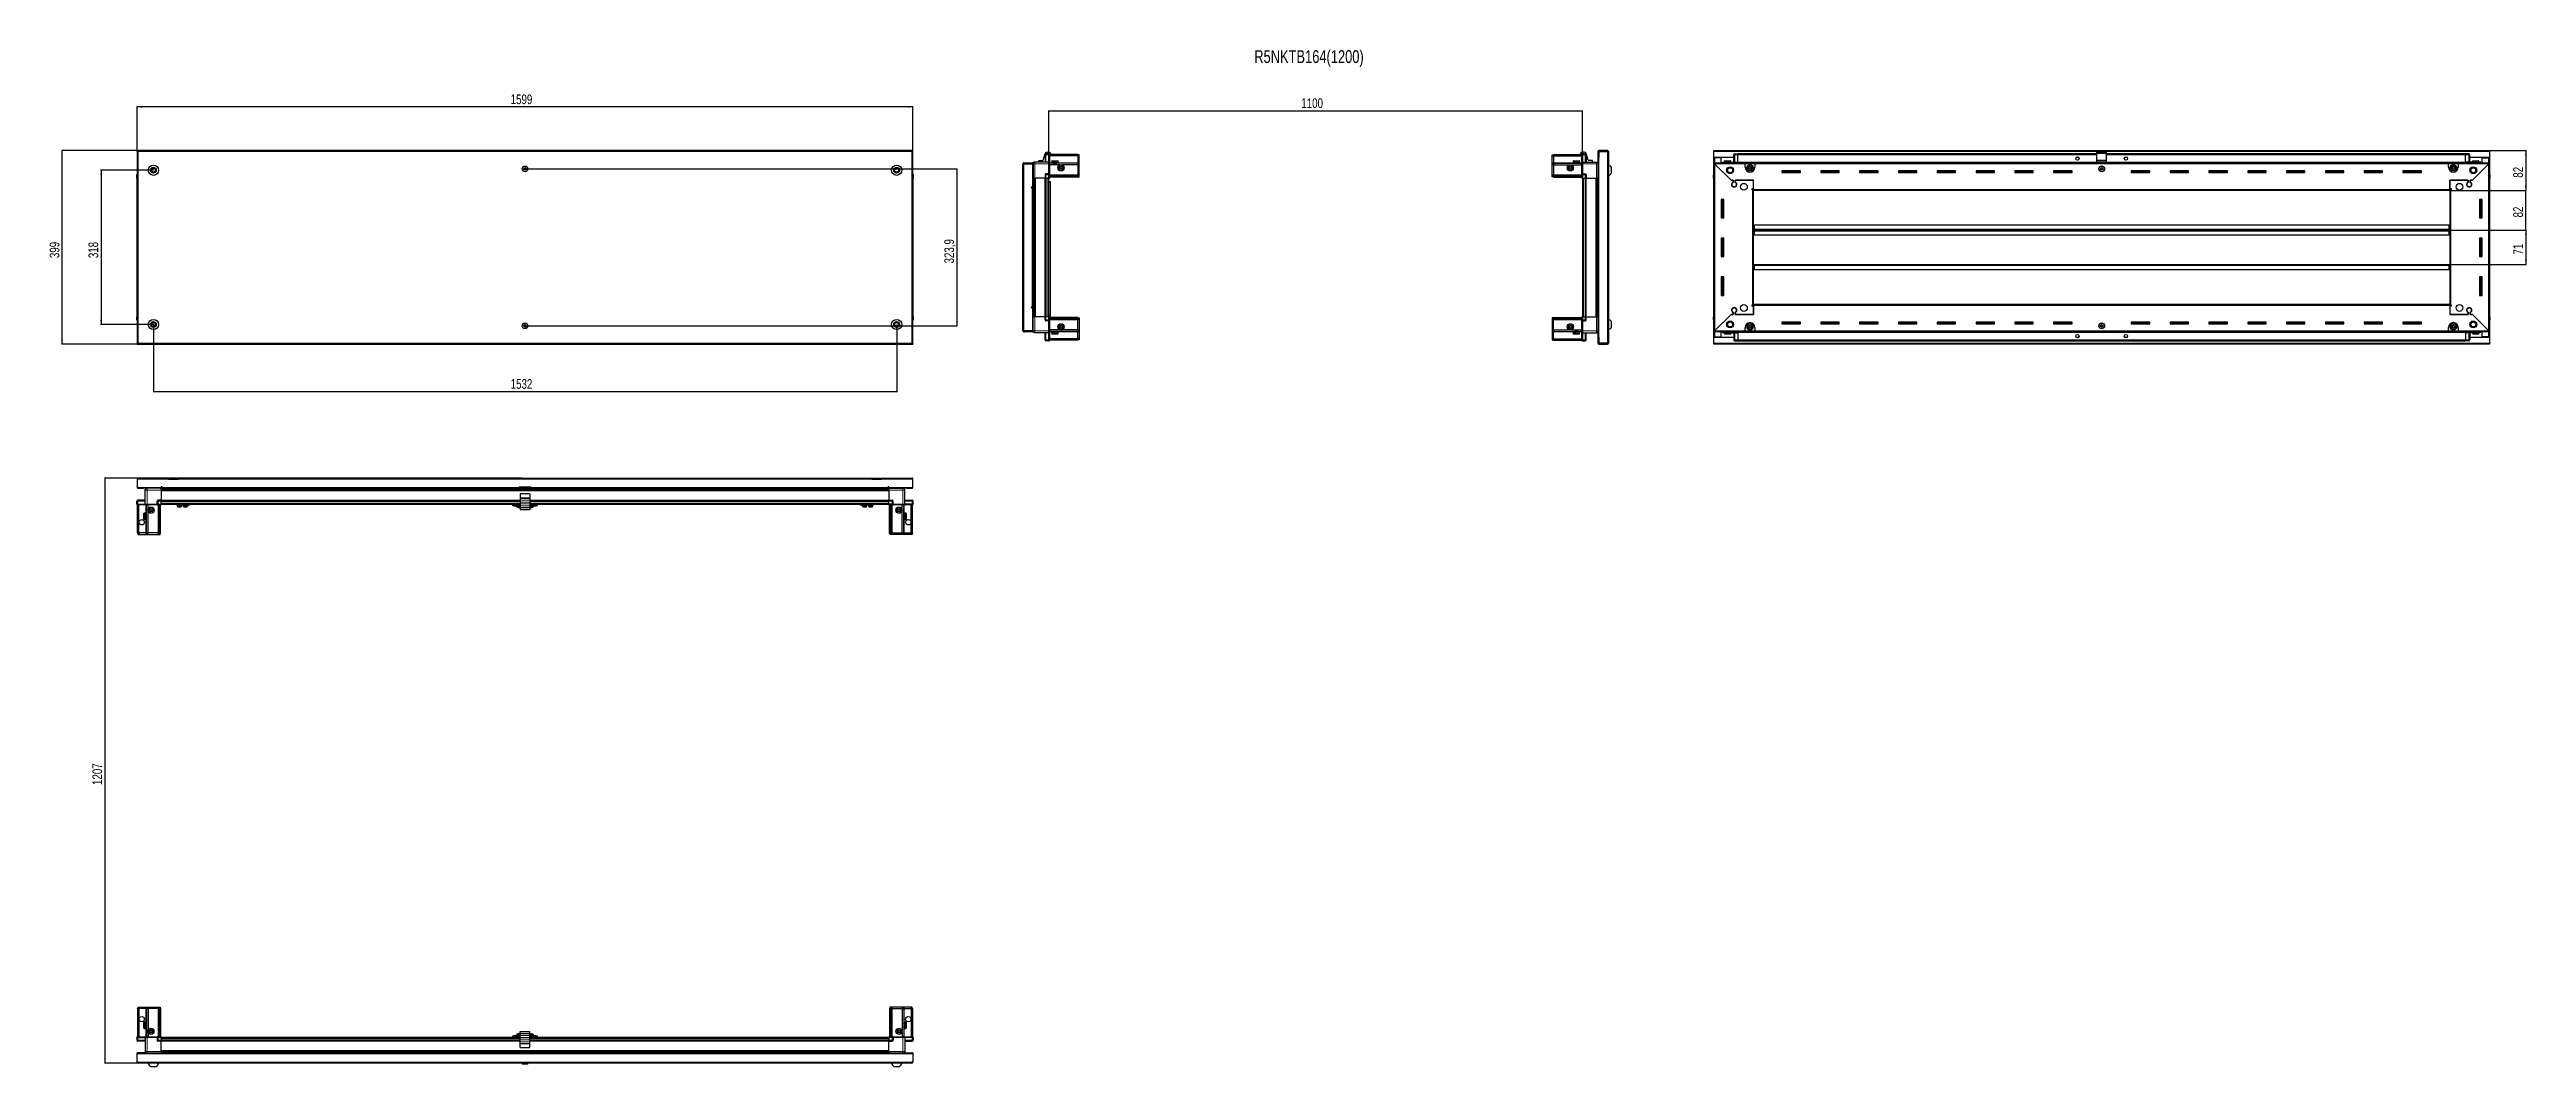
# Model space of a CAD drawing. Header units: millimetres. Extents: x 1132 to 6238, y -242 to 1855.
import ezdxf

# ---------------------------------------------------------------- set-up
doc = ezdxf.new("R2010")
doc.units = ezdxf.units.MM
doc.layers.add('FORMAT', color=7, linetype='Continuous')
doc.styles.add('SLDTEXTSTYLE0', font='TXT', dxfattribs={"width": 0.75})
doc.dimstyles.new('SLDDIMSTYLE0', dxfattribs={"dimtxt": 20, "dimasz": 10, "dimexe": 0, "dimexo": 0.0625, "dimgap": 5, "dimtad": 2, "dimdec": 1, "dimrnd": 1e-09, "dimzin": 12, "dimdsep": 46, "dimtxsty": 'SLDTEXTSTYLE0', "dimsah": 1, "dimcen": 0.09, "dimadec": 0, "dimazin": 3, "dimtfac": 1, "dimtofl": 0, "dimtmove": 0, "dimatfit": 3, "dimfxl": 0, "dimfrac": 2, "dimtolj": 1, "dimtzin": 12, "dimarcsym": 0})

msp = doc.modelspace()

# ---------------------------------------------------------------- texts
at = {"layer": 'FORMAT', "insert": (3615.55, 1853.69), "char_height": 26.4583, "attachment_point": 1, "style": 'SLDTEXTSTYLE0'}
msp.add_mtext('R5NKTB164(1200)', dxfattribs=at)

# ---------------------------------------------------------------- blocks, each defined once
blk = doc.blocks.new('_D')
at = {"layer": 'FORMAT'}
for p, q in [((1313, 1646.6), (1157.5, 1646.6)), ((1158.5, 1247.6), (1158.5, 1646.6)), ((1313, 1247.6), (1157.5, 1247.6))]:
    blk.add_line(p, q, dxfattribs=at)
for points in [[(1158.5, 1646.6), (1156.9, 1636.6), (1160, 1636.6)], [(1158.5, 1247.6), (1160, 1257.6), (1156.9, 1257.6)]]:
    blk.add_solid(points, dxfattribs=at)
at = {"layer": 'FORMAT', "insert": (1132.7, 1424.9), "char_height": 20, "attachment_point": 1, "rotation": 90, "style": 'SLDTEXTSTYLE0'}
blk.add_mtext('399', dxfattribs=at)
blk = doc.blocks.new('_D_1')
at = {"layer": 'FORMAT'}
for p, q in [((1313, 1646.6), (1313, 1737.6)), ((2912, 1736.6), (1313, 1736.6)), ((2912, 1646.6), (2912, 1737.6))]:
    blk.add_line(p, q, dxfattribs=at)
for points in [[(1313, 1736.6), (1323, 1735.1), (1323, 1738.1)], [(2912, 1736.6), (2902, 1738.1), (2902, 1735.1)]]:
    blk.add_solid(points, dxfattribs=at)
at = {"layer": 'FORMAT', "insert": (2082.9, 1762.4), "char_height": 20, "attachment_point": 1, "style": 'SLDTEXTSTYLE0'}
blk.add_mtext('1599', dxfattribs=at)
blk = doc.blocks.new('_D_2')
at = {"layer": 'FORMAT'}
for p, q in [((1346.5, 1288.1), (1346.5, 1148.6)), ((2878.5, 1288.1), (2878.5, 1148.6)), ((1346.5, 1149.6), (2878.5, 1149.6))]:
    blk.add_line(p, q, dxfattribs=at)
for points in [[(1346.5, 1149.6), (1356.5, 1148.1), (1356.5, 1151.1)], [(2878.5, 1149.6), (2868.5, 1151.1), (2868.5, 1148.1)]]:
    blk.add_solid(points, dxfattribs=at)
at = {"layer": 'FORMAT', "insert": (2082.9, 1175.4), "char_height": 20, "attachment_point": 1, "style": 'SLDTEXTSTYLE0'}
blk.add_mtext('1532', dxfattribs=at)
blk = doc.blocks.new('_D_3')
at = {"layer": 'FORMAT'}
for p, q in [((2112.5, 1609.1), (3003.5, 1609.1)), ((3002.5, 1609.1), (3002.5, 1285.3)), ((2112.5, 1285.3), (3003.5, 1285.3))]:
    blk.add_line(p, q, dxfattribs=at)
for points in [[(3002.5, 1609.1), (3001, 1599.1), (3004, 1599.1)], [(3002.5, 1285.3), (3004, 1295.3), (3001, 1295.3)]]:
    blk.add_solid(points, dxfattribs=at)
at = {"layer": 'FORMAT', "insert": (2976.7, 1413.9), "char_height": 20, "attachment_point": 1, "rotation": 90, "style": 'SLDTEXTSTYLE0'}
blk.add_mtext('323,9', dxfattribs=at)
blk = doc.blocks.new('_D_4')
at = {"layer": 'FORMAT'}
for p, q in [((1346.5, 1606.1), (1237.5, 1606.1)), ((1238.5, 1606.1), (1238.5, 1288.1)), ((1346.5, 1288.1), (1237.5, 1288.1))]:
    blk.add_line(p, q, dxfattribs=at)
for points in [[(1238.5, 1606.1), (1236.9, 1596.1), (1240, 1596.1)], [(1238.5, 1288.1), (1240, 1298.1), (1236.9, 1298.1)]]:
    blk.add_solid(points, dxfattribs=at)
at = {"layer": 'FORMAT', "insert": (1212.7, 1424.9), "char_height": 20, "attachment_point": 1, "rotation": 90, "style": 'SLDTEXTSTYLE0'}
blk.add_mtext('318', dxfattribs=at)
blk = doc.blocks.new('_D_5')
at = {"layer": 'FORMAT'}
for p, q in [((3192.1, 1590.1), (3192.1, 1729.6)), ((3192.1, 1728.6), (4292.1, 1728.6)), ((4292.1, 1590.1), (4292.1, 1729.6))]:
    blk.add_line(p, q, dxfattribs=at)
for points in [[(3192.1, 1728.6), (3202.1, 1727.1), (3202.1, 1730.1)], [(4292.1, 1728.6), (4282.1, 1730.1), (4282.1, 1727.1)]]:
    blk.add_solid(points, dxfattribs=at)
at = {"layer": 'FORMAT', "insert": (3712.6, 1754.4), "char_height": 20, "attachment_point": 1, "style": 'SLDTEXTSTYLE0'}
blk.add_mtext('1100', dxfattribs=at)
blk = doc.blocks.new('_D_6')
at = {"layer": 'FORMAT'}
for p, q in [((6161.8, 1646.6), (6237.3, 1646.6)), ((6236.3, 1646.6), (6236.3, 1564.6)), ((6079.8, 1564.6), (6237.3, 1564.6))]:
    blk.add_line(p, q, dxfattribs=at)
for points in [[(6236.3, 1646.6), (6234.7, 1636.6), (6237.8, 1636.6)], [(6236.3, 1564.6), (6237.8, 1574.6), (6234.7, 1574.6)]]:
    blk.add_solid(points, dxfattribs=at)
at = {"layer": 'FORMAT', "insert": (6210.5, 1590.8), "char_height": 20, "attachment_point": 1, "rotation": 90, "style": 'SLDTEXTSTYLE0'}
blk.add_mtext('82', dxfattribs=at)
blk = doc.blocks.new('_D_7')
at = {"layer": 'FORMAT'}
for p, q in [((6079.8, 1564.6), (6237.3, 1564.6)), ((6236.3, 1482.6), (6236.3, 1564.6)), ((6078.8, 1482.6), (6237.3, 1482.6))]:
    blk.add_line(p, q, dxfattribs=at)
for points in [[(6236.3, 1564.6), (6234.7, 1554.6), (6237.8, 1554.6)], [(6236.3, 1482.6), (6237.8, 1492.6), (6234.7, 1492.6)]]:
    blk.add_solid(points, dxfattribs=at)
at = {"layer": 'FORMAT', "insert": (6210.5, 1508.8), "char_height": 20, "attachment_point": 1, "rotation": 90, "style": 'SLDTEXTSTYLE0'}
blk.add_mtext('82', dxfattribs=at)
blk = doc.blocks.new('_D_8')
at = {"layer": 'FORMAT'}
for p, q in [((6078.8, 1482.6), (6237.3, 1482.6)), ((6236.3, 1482.6), (6236.3, 1411.6)), ((6078.8, 1411.6), (6237.3, 1411.6))]:
    blk.add_line(p, q, dxfattribs=at)
for points in [[(6236.3, 1482.6), (6234.7, 1472.6), (6237.8, 1472.6)], [(6236.3, 1411.6), (6237.8, 1421.6), (6234.7, 1421.6)]]:
    blk.add_solid(points, dxfattribs=at)
at = {"layer": 'FORMAT', "insert": (6210.5, 1432.3), "char_height": 20, "attachment_point": 1, "rotation": 90, "style": 'SLDTEXTSTYLE0'}
blk.add_mtext('71', dxfattribs=at)
blk = doc.blocks.new('_D_9')
at = {"layer": 'FORMAT'}
for p, q in [((2106.7, 971.4), (1245.5, 971.4)), ((1246.5, 971.4), (1246.5, -235.6)), ((1315.1, -235.6), (1245.5, -235.6))]:
    blk.add_line(p, q, dxfattribs=at)
for points in [[(1246.5, 971.4), (1244.9, 961.4), (1248, 961.4)], [(1246.5, -235.6), (1248, -225.6), (1244.9, -225.6)]]:
    blk.add_solid(points, dxfattribs=at)
at = {"layer": 'FORMAT', "insert": (1220.7, 338.4), "char_height": 20, "attachment_point": 1, "rotation": 90, "style": 'SLDTEXTSTYLE0'}
blk.add_mtext('1207', dxfattribs=at)

# ---------------------------------------------------------------- dimensions: what is measured, and where the dimension line sits
at = {"layer": 'FORMAT'}
dim = msp.add_linear_dim(base=(1312.99, 1736.6), p1=(2911.99, 1646.6), p2=(1312.99, 1646.6), dimstyle='SLDDIMSTYLE0', dxfattribs=at)
dim.commit()
dim.dimension.update_dxf_attribs({"geometry": '_D_1', "text_midpoint": (2112.49, 1736.6), "dimtype": 160})
for base, p1, p2, angle, picture, middle in [((4292.11, 1728.6), (3192.11, 1590.1), (4292.11, 1590.1), 0, '_D_5', (3742.11, 1728.6)), ((1158.49, 1646.6), (1312.99, 1247.6), (1312.99, 1646.6), 90, '_D', (1158.49, 1447.1)), ((6236.27, 1564.6), (6161.77, 1646.6), (6079.77, 1564.6), 90, '_D_6', (6236.27, 1605.6)), ((1238.49, 1288.1), (1346.49, 1606.1), (1346.49, 1288.1), 90, '_D_4', (1238.49, 1447.1)), ((3002.48881076, 1285.25434732), (2112.48845386, 1609.10434732), (2112.48845386, 1285.25434732), 90, '_D_3', (3002.48881076, 1447.17934732)), ((6236.27, 1564.6), (6078.77, 1482.6), (6079.77, 1564.6), 90, '_D_7', (6236.27, 1523.6)), ((6236.27, 1411.6), (6078.77, 1482.6), (6078.77, 1411.6), 90, '_D_8', (6236.27, 1447.1)), ((2878.49, 1149.6), (1346.49, 1288.1), (2878.49, 1288.1), 0, '_D_2', (2112.49, 1149.6)), ((1246.49, -235.56), (2106.7, 971.44), (1315.09, -235.56), 90, '_D_9', (1246.49, 367.94))]:
    dim = msp.add_linear_dim(base=base, p1=p1, p2=p2, angle=angle, dimstyle='SLDDIMSTYLE0', dxfattribs=at)
    dim.commit()
    dim.dimension.update_dxf_attribs({"geometry": picture, "text_midpoint": middle, "dimtype": 160})

# ---------------------------------------------------------------- linework, layer by layer
at = {"color": 7, "linetype": 'Continuous', "lineweight": 25}
for p, q in [((1312.99, 1645.1), (1312.99, 1646.6)), ((1315.09, 1646.6), (1312.99, 1646.6)), ((1312.99, 1645.1), (1315.09, 1645.1)), ((1312.99, 1645.1), (1312.99, 1644.5)), ((1312.99, 1644.5), (1312.99, 1249.7)), ((1312.99, 1644.5), (1315.09, 1644.5)), ((1315.09, 1646.6), (1315.09, 1644.5)), ((2909.89, 1646.6), (1315.09, 1646.6)), ((2909.89, 1644.5), (2909.89, 1646.6)), ((2911.99, 1646.6), (2909.89, 1646.6)), ((2909.89, 1645.1), (2911.99, 1645.1)), ((2909.89, 1644.5), (2911.99, 1644.5)), ((2911.99, 1645.1), (2911.99, 1646.6)), ((2911.99, 1644.5), (2911.99, 1645.1)), ((2911.99, 1249.7), (2911.99, 1644.5)), ((3180.48, 1627.19), (3184.25, 1640.34)), ((3184.26, 1638.1), (3184.26, 1623.1)), ((3192.26, 1640.1), (3186.26, 1640.1)), ((3188.57, 1643.6), (3191.8, 1643.6)), ((3192.26, 1640.1), (3192.59, 1640.1)), ((3192.26, 1640.1), (3192.26, 1638.1)), ((3192.26, 1623.3), (3192.26, 1638.1)), ((3192.26, 1623.3), (3192.26, 1638.1)), ((3193.46, 1639.6), (3192.59, 1640.1)), ((3193.46, 1638.1), (3193.46, 1639.6)), ((3251.76, 1638.6), (3193.46, 1638.6)), ((3193.46, 1638.1), (3193.46, 1623.3)), ((3251.76, 1636.1), (3193.46, 1636.1)), ((3196.12, 1640.34), (3196.62, 1638.6)), ((3251.76, 1638.6), (3251.76, 1636.1)), ((3254.76, 1637.8), (3251.76, 1638.6)), ((3251.76, 1636.1), (3251.76, 1621.6)), ((3254.76, 1635.95), (3251.76, 1636.1)), ((3254.76, 1635.95), (3254.76, 1637.8)), ((3254.76, 1621.6), (3254.76, 1635.95)), ((4229.46, 1637.8), (4232.46, 1638.6)), ((4229.46, 1635.95), (4229.46, 1637.8)), ((4229.46, 1635.95), (4232.46, 1636.1)), ((4229.46, 1621.6), (4229.46, 1635.95)), ((4232.46, 1638.6), (4232.46, 1636.1)), ((4232.46, 1638.6), (4290.76, 1638.6)), ((4232.46, 1636.1), (4232.46, 1621.6)), ((4232.46, 1636.1), (4290.76, 1636.1)), ((4288.09, 1640.34), (4287.59, 1638.6)), ((4291.62, 1640.1), (4290.76, 1639.6)), ((4290.76, 1639.6), (4290.76, 1638.1)), ((4290.76, 1623.3), (4290.76, 1638.1)), ((4291.96, 1640.1), (4291.62, 1640.1)), ((4291.96, 1638.1), (4291.96, 1640.1)), ((4291.96, 1640.1), (4297.96, 1640.1)), ((4291.96, 1638.1), (4291.96, 1623.3)), ((4295.64, 1643.6), (4292.42, 1643.6)), ((4299.96, 1638.1), (4299.96, 1623.1)), ((4303.74, 1627.19), (4299.97, 1640.34)), ((4323.96, 1644.5), (4323.96, 1632.1)), ((4325.46, 1644.5), (4325.46, 1632.1)), ((4325.96, 1631.6), (4325.96, 1644.5)), ((4325.96, 1644.5), (4343.36, 1644.5)), ((4343.36, 1646.6), (4326.06, 1646.6)), ((4343.36, 1645.1), (4326.06, 1645.1)), ((4343.36, 1645.1), (4343.36, 1646.6)), ((4343.36, 1644.5), (4345.46, 1644.5)), ((4345.46, 1644.5), (4345.46, 1249.7)), ((4562.77, 1646.6), (6161.77, 1646.6)), ((4562.77, 1644.5), (4562.77, 1646.6)), ((4562.77, 1632.1), (4562.77, 1644.5)), ((4603.77, 1623.1), (4603.77, 1638.1)), ((4604.44, 1639.6), (4604.44, 1639.6)), ((4605.77, 1640.1), (4612.27, 1640.1)), ((4605.77, 1640.1), (4612.27, 1640.1)), ((4612.27, 1640.1), (4612.27, 1640.1)), ((4612.27, 1640.1), (4612.27, 1640.1)), ((4612.27, 1640.1), (4612.27, 1638.1)), ((5352.27, 1639.95), (4612.27, 1639.95)), ((4612.27, 1623.1), (4612.27, 1638.1)), ((5352.27, 1643.6), (5372.27, 1643.6)), ((5352.27, 1640.34), (5352.27, 1643.6)), ((5352.27, 1627.19), (5352.27, 1640.34)), ((5372.27, 1640.34), (5372.27, 1643.6)), ((5372.27, 1627.19), (5372.27, 1640.34)), ((6112.27, 1639.95), (5372.27, 1639.95)), ((6112.27, 1640.1), (6112.27, 1640.1)), ((6118.77, 1640.1), (6112.27, 1640.1)), ((6118.77, 1640.1), (6112.27, 1640.1)), ((6112.27, 1640.1), (6112.27, 1638.1)), ((6112.27, 1623.1), (6112.27, 1638.1)), ((6120.77, 1638.1), (6120.77, 1638.1)), ((6120.77, 1623.1), (6120.77, 1638.1)), ((6161.77, 1646.6), (6161.77, 1644.5)), ((6161.77, 1644.5), (6161.77, 1632.1)), ((1312.49, 1596.6), (1312.49, 1590.1)), ((1312.49, 1590.1), (1312.49, 1596.6)), ((1312.49, 1590.1), (1312.49, 1590.1)), ((1312.99, 1590.1), (1312.49, 1590.1)), ((1312.64, 1590.1), (1312.64, 1304.1)), ((2911.99, 1597.93), (2911.99, 1597.93)), ((2911.99, 1590.1), (2912.49, 1590.1)), ((2912.34, 1304.1), (2912.34, 1590.1)), ((2912.49, 1596.6), (2912.49, 1590.1)), ((2912.49, 1590.1), (2912.49, 1596.6)), ((2912.49, 1590.1), (2912.49, 1590.1)), ((2912.49, 1590.1), (2912.49, 1590.1)), ((3138.76, 1614.74), (3138.46, 1614.74)), ((3138.46, 1603.17), (3138.46, 1614.74)), ((3138.46, 1603.17), (3138.76, 1603.17)), ((3140.26, 1619.25), (3138.76, 1619.25)), ((3138.76, 1618.75), (3138.76, 1619.25)), ((3138.76, 1275.45), (3138.76, 1618.75)), ((3140.86, 1619.85), (3140.86, 1621.35)), ((3140.86, 1621.35), (3141.76, 1621.35)), ((3140.86, 1619.85), (3141.76, 1619.85)), ((3140.86, 1619.35), (3158.26, 1619.35)), ((3141.76, 1619.85), (3141.76, 1621.35)), ((3141.76, 1621.35), (3158.26, 1621.35)), ((3141.76, 1619.85), (3158.26, 1619.85)), ((3158.26, 1619.85), (3158.26, 1621.35)), ((3159.76, 1619.35), (3158.26, 1619.35)), ((3158.26, 1619.35), (3158.26, 1571.85)), ((3158.26, 1592.85), (3159.76, 1592.85)), ((3159.76, 1590.1), (3158.26, 1590.1)), ((3159.76, 1619.1), (3159.76, 1590.1)), ((3160.41, 1304.1), (3160.41, 1590.1)), ((3162.2, 1590.1), (3162.2, 1304.1)), ((3162.23, 1590.1), (3162.23, 1304.1)), ((3192.26, 1623.1), (3163.26, 1623.1)), ((3184.26, 1590.1), (3163.26, 1590.1)), ((3171.31, 1623.1), (3171.31, 1626.1)), ((3171.31, 1626.1), (3179.03, 1626.1)), ((3184.26, 1596.6), (3184.26, 1590.1)), ((3184.26, 1590.1), (3186.26, 1590.1)), ((3184.91, 1304.1), (3184.91, 1590.1)), ((3192.26, 1598.6), (3186.26, 1598.6)), ((3192.26, 1590.1), (3186.26, 1590.1)), ((3192.11, 1304.1), (3192.11, 1590.1)), ((3192.11, 1583.1), (3194.61, 1583.1)), ((3192.26, 1623.1), (3192.26, 1623.3)), ((3192.26, 1623.1), (3193.46, 1623.1)), ((3192.26, 1619.1), (3192.26, 1623.1)), ((3192.26, 1598.8), (3192.26, 1619.1)), ((3192.26, 1598.6), (3192.26, 1598.8)), ((3192.26, 1598.6), (3192.26, 1596.6)), ((3192.26, 1598.6), (3193.46, 1598.6)), ((3192.26, 1590.1), (3192.26, 1596.6)), ((3192.26, 1590.1), (3192.26, 1596.6)), ((3192.26, 1590.1), (3192.59, 1590.1)), ((3192.26, 1590.1), (3192.26, 1590.1)), ((3192.59, 1590.1), (3192.59, 1596.6)), ((3193.46, 1590.1), (3192.59, 1590.1)), ((3192.59, 1590.1), (3192.59, 1590.1)), ((3193.46, 1623.3), (3193.46, 1623.1)), ((3193.46, 1623.1), (3193.46, 1619.1)), ((3251.76, 1620.6), (3193.46, 1620.6)), ((3193.46, 1619.1), (3193.46, 1598.8)), ((3214.76, 1617.1), (3193.46, 1617.1)), ((3193.46, 1598.8), (3193.46, 1598.6)), ((3193.46, 1597.93), (3193.46, 1598.6)), ((3193.46, 1597.93), (3193.46, 1590.1)), ((3251.76, 1595.6), (3193.46, 1595.6)), ((3251.76, 1594.6), (3193.46, 1594.6)), ((3251.76, 1593.1), (3193.46, 1593.1)), ((3251.76, 1591.6), (3193.46, 1591.6)), ((3194.61, 1583.1), (3194.61, 1309.6)), ((3198.26, 1625), (3198.26, 1622.6)), ((3198.26, 1622.6), (3198.26, 1622.1)), ((3198.26, 1622.1), (3198.39, 1622.1)), ((3198.58, 1622.6), (3198.39, 1622.6)), ((3198.39, 1622.6), (3198.39, 1622.1)), ((3198.39, 1622.1), (3198.58, 1622.1)), ((3198.58, 1622.6), (3198.58, 1622.1)), ((3198.58, 1622.1), (3199.11, 1622.1)), ((3199.06, 1625.8), (3206.23, 1625.8)), ((3199.51, 1622.6), (3199.11, 1622.6)), ((3199.11, 1622.6), (3199.11, 1622.1)), ((3199.11, 1622.1), (3199.51, 1622.1)), ((3199.51, 1622.6), (3199.51, 1622.1)), ((3199.51, 1622.1), (3200.38, 1622.1)), ((3200.36, 1622.1), (3200.36, 1622)), ((3200.36, 1622), (3209.16, 1622)), ((3200.95, 1622.6), (3200.38, 1622.6)), ((3200.38, 1622.6), (3200.38, 1622.1)), ((3200.38, 1622.1), (3200.95, 1622.1)), ((3200.76, 1621.6), (3201.45, 1621.12)), ((3200.76, 1621.6), (3205.79, 1621.6)), ((3201.45, 1621.12), (3200.76, 1620.64)), ((3200.76, 1620.64), (3200.76, 1620.6)), ((3200.76, 1620.64), (3205.79, 1620.64)), ((3200.95, 1622.6), (3200.95, 1622.1)), ((3200.95, 1622.1), (3202.08, 1622.1)), ((3201.45, 1621.12), (3205.61, 1621.12)), ((3202.77, 1622.6), (3202.08, 1622.6)), ((3202.08, 1622.6), (3202.08, 1622.1)), ((3202.08, 1622.1), (3202.77, 1622.1)), ((3202.77, 1622.6), (3202.77, 1622.1)), ((3202.77, 1622.1), (3204.04, 1622.1)), ((3204.78, 1622.6), (3204.04, 1622.6)), ((3204.04, 1622.6), (3204.04, 1622.1)), ((3204.04, 1622.1), (3204.27, 1622.1)), ((3204.27, 1622.6), (3204.27, 1622.1)), ((3204.77, 1622.6), (3204.77, 1622.1)), ((3204.77, 1622.1), (3204.78, 1622.1)), ((3204.78, 1622.6), (3204.78, 1622.1)), ((3204.78, 1622.1), (3206.07, 1622.1)), ((3205.61, 1621.12), (3208.07, 1621.12)), ((3205.79, 1621.6), (3208.76, 1621.6)), ((3205.79, 1620.64), (3208.76, 1620.64)), ((3206.79, 1622.6), (3206.07, 1622.6)), ((3206.07, 1622.6), (3206.07, 1622.1)), ((3206.13, 1622.6), (3206.13, 1622.1)), ((3206.13, 1622.1), (3206.79, 1622.1)), ((3206.23, 1625.8), (3210.46, 1625.8)), ((3206.79, 1622.6), (3206.79, 1622.1)), ((3206.79, 1622.1), (3207.97, 1622.1)), ((3208.59, 1622.6), (3207.97, 1622.6)), ((3207.97, 1622.6), (3207.97, 1622.1)), ((3207.97, 1622.1), (3208.59, 1622.1)), ((3208.07, 1621.12), (3208.76, 1621.6)), ((3208.76, 1620.64), (3208.07, 1621.12)), ((3208.59, 1622.6), (3208.59, 1622.1)), ((3208.59, 1622.1), (3209.56, 1622.1)), ((3208.76, 1620.6), (3208.76, 1620.64)), ((3209.16, 1622), (3209.16, 1622.1)), ((3210.03, 1622.6), (3209.56, 1622.6)), ((3209.56, 1622.6), (3209.56, 1622.1)), ((3209.56, 1622.1), (3210.03, 1622.1)), ((3210.03, 1622.6), (3210.03, 1622.1)), ((3210.03, 1622.1), (3210.68, 1622.1)), ((3210.95, 1622.6), (3210.68, 1622.6)), ((3210.68, 1622.6), (3210.68, 1622.1)), ((3210.68, 1622.1), (3210.95, 1622.1)), ((3210.95, 1622.6), (3210.95, 1622.1)), ((3210.95, 1622.1), (3211.22, 1622.1)), ((3211.26, 1622.6), (3211.22, 1622.6)), ((3211.22, 1622.6), (3211.22, 1622.1)), ((3211.22, 1622.1), (3211.26, 1622.1)), ((3211.26, 1622.6), (3211.26, 1625)), ((3211.26, 1622.6), (3211.26, 1622.1)), ((3251.76, 1617.1), (3219.76, 1617.1)), ((3251.76, 1621.6), (3251.76, 1620.6)), ((3251.76, 1620.6), (3251.76, 1617.1)), ((3254.76, 1619.8), (3251.76, 1620.6)), ((3251.76, 1617.1), (3251.76, 1596.6)), ((3251.76, 1617.1), (3254.76, 1616.77)), ((3251.76, 1596.6), (3251.76, 1595.6)), ((3251.76, 1595.6), (3251.76, 1594.6)), ((3251.76, 1595.6), (3254.76, 1594.8)), ((3251.76, 1594.6), (3251.76, 1593.1)), ((3251.76, 1594.6), (3254.76, 1594.06)), ((3251.76, 1593.1), (3254.76, 1593.56)), ((3251.76, 1593.1), (3251.76, 1591.6)), ((3251.76, 1591.6), (3254.76, 1592.41)), ((3254.76, 1619.8), (3254.76, 1621.6)), ((3254.76, 1616.77), (3254.76, 1619.8)), ((3254.76, 1596.6), (3254.76, 1616.77)), ((3254.76, 1594.8), (3254.76, 1596.6)), ((3254.76, 1594.06), (3254.76, 1594.8)), ((3254.76, 1593.56), (3254.76, 1594.06)), ((3254.76, 1592.41), (3254.76, 1593.56)), ((4229.46, 1619.8), (4229.46, 1621.6)), ((4229.46, 1619.8), (4232.46, 1620.6)), ((4229.46, 1616.77), (4229.46, 1619.8)), ((4232.46, 1617.1), (4229.46, 1616.77)), ((4229.46, 1596.6), (4229.46, 1616.77)), ((4229.46, 1594.8), (4229.46, 1596.6)), ((4232.46, 1595.6), (4229.46, 1594.8)), ((4229.46, 1594.06), (4229.46, 1594.8)), ((4232.46, 1594.6), (4229.46, 1594.06)), ((4229.46, 1593.56), (4229.46, 1594.06)), ((4229.46, 1592.41), (4229.46, 1593.56)), ((4232.46, 1593.1), (4229.46, 1593.56)), ((4232.46, 1591.6), (4229.46, 1592.41)), ((4232.46, 1621.6), (4232.46, 1620.6)), ((4232.46, 1620.6), (4232.46, 1617.1)), ((4232.46, 1620.6), (4290.76, 1620.6)), ((4232.46, 1617.1), (4232.46, 1596.6)), ((4232.46, 1617.1), (4264.46, 1617.1)), ((4232.46, 1596.6), (4232.46, 1595.6)), ((4232.46, 1595.6), (4232.46, 1594.6)), ((4232.46, 1595.6), (4290.76, 1595.6)), ((4232.46, 1594.6), (4290.76, 1594.6)), ((4232.46, 1594.6), (4232.46, 1593.1)), ((4232.46, 1593.1), (4232.46, 1591.6)), ((4232.46, 1593.1), (4290.76, 1593.1)), ((4232.46, 1591.6), (4290.76, 1591.6)), ((4269.46, 1617.1), (4290.76, 1617.1)), ((4272.96, 1625), (4272.96, 1622.1)), ((4272.96, 1622.1), (4272.99, 1622.1)), ((4273.11, 1622.6), (4272.99, 1622.6)), ((4272.99, 1622.6), (4272.99, 1622.1)), ((4272.99, 1622.1), (4273.11, 1622.1)), ((4273.11, 1622.6), (4273.11, 1622.1)), ((4273.11, 1622.1), (4273.52, 1622.1)), ((4273.86, 1622.6), (4273.52, 1622.6)), ((4273.52, 1622.6), (4273.52, 1622.1)), ((4273.52, 1622.1), (4273.86, 1622.1)), ((4273.76, 1625.8), (4285.16, 1625.8)), ((4273.86, 1622.6), (4273.86, 1622.1)), ((4273.86, 1622.1), (4274.64, 1622.1)), ((4275.16, 1622.6), (4274.64, 1622.6)), ((4274.64, 1622.6), (4274.64, 1622.1)), ((4274.64, 1622.1), (4275.16, 1622.1)), ((4275.06, 1622.1), (4275.06, 1622)), ((4275.06, 1622), (4283.86, 1622)), ((4275.16, 1622.6), (4275.16, 1622.1)), ((4275.16, 1622.1), (4276.22, 1622.1)), ((4275.46, 1621.6), (4276.15, 1621.12)), ((4275.46, 1621.6), (4283.46, 1621.6)), ((4276.15, 1621.12), (4275.46, 1620.64)), ((4275.46, 1620.64), (4275.46, 1620.6)), ((4275.46, 1620.64), (4283.46, 1620.64)), ((4276.15, 1621.12), (4282.77, 1621.12)), ((4276.88, 1622.6), (4276.22, 1622.6)), ((4276.22, 1622.6), (4276.22, 1622.1)), ((4276.22, 1622.1), (4276.88, 1622.1)), ((4276.88, 1622.6), (4276.88, 1622.1)), ((4276.88, 1622.1), (4278.12, 1622.1)), ((4278.85, 1622.6), (4278.12, 1622.6)), ((4278.12, 1622.6), (4278.12, 1622.1)), ((4278.12, 1622.1), (4278.55, 1622.1)), ((4278.55, 1622.6), (4278.55, 1622.1)), ((4278.85, 1622.6), (4278.85, 1622.1)), ((4278.85, 1622.1), (4280.15, 1622.1)), ((4280.88, 1622.6), (4280.15, 1622.6)), ((4280.15, 1622.6), (4280.15, 1622.1)), ((4280.42, 1622.6), (4280.42, 1622.1)), ((4280.42, 1622.1), (4280.88, 1622.1)), ((4280.88, 1622.6), (4280.88, 1622.1)), ((4280.88, 1622.1), (4282.11, 1622.1)), ((4282.77, 1622.6), (4282.11, 1622.6)), ((4282.11, 1622.6), (4282.11, 1622.1)), ((4282.11, 1622.1), (4282.77, 1622.1)), ((4282.77, 1622.6), (4282.77, 1622.1)), ((4282.77, 1622.1), (4283.82, 1622.1)), ((4282.77, 1621.12), (4283.46, 1621.6)), ((4283.46, 1620.64), (4282.77, 1621.12)), ((4283.46, 1620.6), (4283.46, 1620.64)), ((4284.34, 1622.6), (4283.82, 1622.6)), ((4283.82, 1622.6), (4283.82, 1622.1)), ((4283.82, 1622.1), (4284.34, 1622.1)), ((4283.86, 1622), (4283.86, 1622.1)), ((4284.34, 1622.6), (4284.34, 1622.1)), ((4284.34, 1622.1), (4285.09, 1622.1)), ((4285.42, 1622.6), (4285.09, 1622.6)), ((4285.09, 1622.6), (4285.09, 1622.1)), ((4285.09, 1622.1), (4285.42, 1622.1)), ((4285.42, 1622.6), (4285.42, 1622.1)), ((4285.42, 1622.1), (4285.82, 1622.1)), ((4285.93, 1622.6), (4285.82, 1622.6)), ((4285.82, 1622.6), (4285.82, 1622.1)), ((4285.82, 1622.1), (4285.93, 1622.1)), ((4285.93, 1622.6), (4285.93, 1622.1)), ((4285.93, 1622.1), (4285.96, 1622.1)), ((4285.96, 1622.1), (4285.96, 1625)), ((4290.76, 1623.1), (4290.76, 1623.3)), ((4291.96, 1623.1), (4290.76, 1623.1)), ((4290.76, 1619.1), (4290.76, 1623.1)), ((4290.76, 1598.8), (4290.76, 1619.1)), ((4290.76, 1598.6), (4290.76, 1598.8)), ((4291.96, 1598.6), (4290.76, 1598.6)), ((4290.76, 1598.6), (4290.76, 1597.93)), ((4290.76, 1590.1), (4290.76, 1597.93)), ((4291.62, 1590.1), (4290.76, 1590.1)), ((4291.62, 1596.6), (4291.62, 1590.1)), ((4291.96, 1590.1), (4291.62, 1590.1)), ((4291.96, 1623.3), (4291.96, 1623.1)), ((4291.96, 1623.1), (4291.96, 1619.1)), ((4291.96, 1623.1), (4320.96, 1623.1)), ((4291.96, 1619.1), (4291.96, 1598.8)), ((4291.96, 1598.8), (4291.96, 1598.6)), ((4291.96, 1596.6), (4291.96, 1598.6)), ((4291.96, 1598.6), (4297.96, 1598.6)), ((4291.96, 1596.6), (4291.96, 1598.6)), ((4291.96, 1596.6), (4291.96, 1590.1)), ((4291.96, 1590.1), (4297.96, 1590.1)), ((4292.11, 1590.1), (4292.11, 1304.1)), ((4299.96, 1590.1), (4297.96, 1590.1)), ((4299.31, 1590.1), (4299.31, 1304.1)), ((4299.96, 1596.6), (4299.96, 1590.1)), ((4299.96, 1590.1), (4320.96, 1590.1)), ((4312.91, 1626.1), (4305.18, 1626.1)), ((4312.91, 1623.1), (4312.91, 1626.1)), ((4321.98, 1304.1), (4321.98, 1590.1)), ((4322.02, 1304.1), (4322.02, 1590.1)), ((4323.81, 1590.1), (4323.81, 1304.1)), ((4323.86, 1631.6), (4323.86, 1262.6)), ((4323.86, 1631.6), (4325.96, 1631.6)), ((4323.96, 1632.1), (4325.46, 1632.1)), ((4352.06, 1600.1), (4352.06, 1612.1)), ((4562.27, 1596.6), (4562.27, 1590.1)), ((4562.27, 1590.1), (4562.27, 1596.6)), ((4562.27, 1590.1), (4562.27, 1590.1)), ((4562.77, 1590.1), (4562.27, 1590.1)), ((4562.42, 1590.1), (4562.42, 1304.1)), ((4603.77, 1632.1), (4562.77, 1632.1)), ((4562.77, 1631.6), (4562.77, 1632.1)), ((4562.77, 1621.35), (4562.77, 1631.6)), ((4562.77, 1631.6), (4564.87, 1631.6)), ((4562.77, 1619.85), (4562.77, 1621.35)), ((4562.77, 1621.35), (4563.77, 1621.35)), ((4562.77, 1619.35), (4562.77, 1619.85)), ((4562.77, 1619.85), (4563.77, 1619.85)), ((4562.77, 1274.85), (4562.77, 1619.35)), ((4564.27, 1619.35), (4562.77, 1619.35)), ((4563.77, 1621.35), (4627.27, 1621.35)), ((4563.77, 1619.85), (4563.77, 1621.35)), ((4564.27, 1631.6), (4564.27, 1632.1)), ((4564.37, 1619.25), (4598.27, 1585.35)), ((4577.77, 1631.6), (4564.87, 1631.6)), ((4598.97, 1584.65), (4564.87, 1618.75)), ((4577.77, 1621.35), (4577.77, 1631.6)), ((4583.27, 1623.1), (4612.27, 1623.1)), ((4584.77, 1625), (4584.77, 1623.1)), ((4585.57, 1625.8), (4596.97, 1625.8)), ((4597.77, 1623.1), (4597.77, 1625)), ((4598.27, 1585.35), (4602.47, 1585.35)), ((4599.67, 1585.35), (4598.97, 1584.65)), ((4601.77, 1585.35), (4599.67, 1585.35)), ((4601.77, 1585.35), (4601.77, 1581.46)), ((4602.47, 1585.35), (4602.47, 1581.07)), ((4607.07, 1585.35), (4644.77, 1585.35)), ((4607.07, 1581.07), (4607.07, 1585.35)), ((4607.77, 1581.46), (4607.77, 1585.35)), ((4644.77, 1585.35), (4607.77, 1585.35)), ((4612.27, 1623.1), (4612.27, 1622.6)), ((4612.27, 1621.95), (6112.27, 1621.95)), ((4627.27, 1619.25), (4627.27, 1621.35)), ((4627.27, 1621.35), (4647.27, 1621.35)), ((4627.27, 1619.85), (4647.27, 1619.85)), ((4627.27, 1612.35), (4627.27, 1619.25)), ((4644.77, 1566.7), (4644.77, 1585.35)), ((4644.77, 1568.1), (4644.77, 1585.35)), ((4647.27, 1621.35), (6077.27, 1621.35)), ((4647.27, 1621.35), (4647.27, 1619.25)), ((4647.27, 1619.25), (4647.27, 1612.35)), ((4741.27, 1605.1), (4703.27, 1605.1)), ((4703.27, 1605.1), (4703.27, 1601.6)), ((4741.27, 1602.35), (4703.27, 1602.35)), ((4703.27, 1601.6), (4741.27, 1601.6)), ((4741.27, 1601.6), (4741.27, 1605.1)), ((4821.27, 1605.1), (4783.27, 1605.1)), ((4783.27, 1605.1), (4783.27, 1601.6)), ((4821.27, 1602.35), (4783.27, 1602.35)), ((4783.27, 1601.6), (4821.27, 1601.6)), ((4821.27, 1601.6), (4821.27, 1605.1)), ((4901.27, 1605.1), (4863.27, 1605.1)), ((4863.27, 1605.1), (4863.27, 1601.6)), ((4901.27, 1602.35), (4863.27, 1602.35)), ((4863.27, 1601.6), (4901.27, 1601.6)), ((4901.27, 1601.6), (4901.27, 1605.1)), ((4981.27, 1605.1), (4943.27, 1605.1)), ((4943.27, 1605.1), (4943.27, 1601.6)), ((4981.27, 1602.35), (4943.27, 1602.35)), ((4943.27, 1601.6), (4981.27, 1601.6)), ((4981.27, 1601.6), (4981.27, 1605.1)), ((5061.27, 1605.1), (5023.27, 1605.1)), ((5023.27, 1605.1), (5023.27, 1601.6)), ((5061.27, 1602.35), (5023.27, 1602.35)), ((5023.27, 1601.6), (5061.27, 1601.6)), ((5061.27, 1601.6), (5061.27, 1605.1)), ((5141.27, 1605.1), (5103.27, 1605.1)), ((5103.27, 1605.1), (5103.27, 1601.6)), ((5141.27, 1602.35), (5103.27, 1602.35)), ((5103.27, 1601.6), (5141.27, 1601.6)), ((5141.27, 1601.6), (5141.27, 1605.1)), ((5221.27, 1605.1), (5183.27, 1605.1)), ((5183.27, 1605.1), (5183.27, 1601.6)), ((5221.27, 1602.35), (5183.27, 1602.35)), ((5183.27, 1601.6), (5221.27, 1601.6)), ((5221.27, 1601.6), (5221.27, 1605.1)), ((5301.27, 1605.1), (5263.27, 1605.1)), ((5263.27, 1605.1), (5263.27, 1601.6)), ((5301.27, 1602.35), (5263.27, 1602.35)), ((5263.27, 1601.6), (5301.27, 1601.6)), ((5301.27, 1601.6), (5301.27, 1605.1)), ((5315.14, 1632.1), (5309.39, 1632.1)), ((5352.27, 1626.1), (5352.27, 1627.19)), ((5352.27, 1626.1), (5372.27, 1626.1)), ((5352.27, 1622.6), (5352.27, 1626.1)), ((5352.27, 1622.6), (5372.27, 1622.6)), ((5356.27, 1622.6), (5356.27, 1621.95)), ((5358.77, 1621.95), (5358.77, 1622.6)), ((5365.77, 1621.95), (5365.77, 1622.6)), ((5368.27, 1621.95), (5368.27, 1622.6)), ((5372.27, 1626.1), (5372.27, 1627.19)), ((5372.27, 1622.6), (5372.27, 1626.1)), ((5415.14, 1632.1), (5409.39, 1632.1)), ((5461.27, 1605.1), (5423.27, 1605.1)), ((5423.27, 1605.1), (5423.27, 1601.6)), ((5461.27, 1602.35), (5423.27, 1602.35)), ((5423.27, 1601.6), (5461.27, 1601.6)), ((5461.27, 1601.6), (5461.27, 1605.1)), ((5541.27, 1605.1), (5503.27, 1605.1)), ((5503.27, 1605.1), (5503.27, 1601.6)), ((5541.27, 1602.35), (5503.27, 1602.35)), ((5503.27, 1601.6), (5541.27, 1601.6)), ((5541.27, 1601.6), (5541.27, 1605.1)), ((5621.27, 1605.1), (5583.27, 1605.1)), ((5583.27, 1605.1), (5583.27, 1601.6)), ((5621.27, 1602.35), (5583.27, 1602.35)), ((5583.27, 1601.6), (5621.27, 1601.6)), ((5621.27, 1601.6), (5621.27, 1605.1)), ((5701.27, 1605.1), (5663.27, 1605.1)), ((5663.27, 1605.1), (5663.27, 1601.6)), ((5701.27, 1602.35), (5663.27, 1602.35)), ((5663.27, 1601.6), (5701.27, 1601.6)), ((5701.27, 1601.6), (5701.27, 1605.1)), ((5781.27, 1605.1), (5743.27, 1605.1)), ((5743.27, 1605.1), (5743.27, 1601.6)), ((5781.27, 1602.35), (5743.27, 1602.35)), ((5743.27, 1601.6), (5781.27, 1601.6)), ((5781.27, 1601.6), (5781.27, 1605.1)), ((5861.27, 1605.1), (5823.27, 1605.1)), ((5823.27, 1605.1), (5823.27, 1601.6)), ((5861.27, 1602.35), (5823.27, 1602.35)), ((5823.27, 1601.6), (5861.27, 1601.6)), ((5861.27, 1601.6), (5861.27, 1605.1)), ((5941.27, 1605.1), (5903.27, 1605.1)), ((5903.27, 1605.1), (5903.27, 1601.6)), ((5941.27, 1602.35), (5903.27, 1602.35)), ((5903.27, 1601.6), (5941.27, 1601.6)), ((5941.27, 1601.6), (5941.27, 1605.1)), ((6021.27, 1605.1), (5983.27, 1605.1)), ((5983.27, 1605.1), (5983.27, 1601.6)), ((6021.27, 1602.35), (5983.27, 1602.35)), ((5983.27, 1601.6), (6021.27, 1601.6)), ((6021.27, 1601.6), (6021.27, 1605.1)), ((6077.27, 1619.25), (6077.27, 1621.35)), ((6077.27, 1621.35), (6097.27, 1621.35)), ((6077.27, 1619.85), (6097.27, 1619.85)), ((6077.27, 1612.35), (6077.27, 1619.25)), ((6079.77, 1585.35), (6117.47, 1585.35)), ((6079.77, 1566.7), (6079.77, 1585.35)), ((6079.77, 1585.35), (6079.77, 1568.1)), ((6116.77, 1585.35), (6079.77, 1585.35)), ((6097.27, 1621.35), (6160.77, 1621.35)), ((6097.27, 1621.35), (6097.27, 1619.25)), ((6097.27, 1619.25), (6097.27, 1612.35)), ((6112.27, 1623.1), (6112.27, 1622.6)), ((6141.27, 1623.1), (6112.27, 1623.1)), ((6113.77, 1623.04), (6113.77, 1623.1)), ((6116.77, 1585.35), (6116.77, 1581.46)), ((6117.47, 1585.35), (6117.47, 1581.07)), ((6161.77, 1632.1), (6120.77, 1632.1)), ((6122.07, 1585.35), (6126.27, 1585.35)), ((6122.07, 1581.07), (6122.07, 1585.35)), ((6124.87, 1585.35), (6122.77, 1585.35)), ((6122.77, 1581.46), (6122.77, 1585.35)), ((6125.57, 1584.65), (6124.87, 1585.35)), ((6159.67, 1618.75), (6125.57, 1584.65)), ((6126.27, 1585.35), (6160.17, 1619.25)), ((6126.77, 1625), (6126.77, 1623.1)), ((6127.57, 1625.8), (6138.97, 1625.8)), ((6139.77, 1623.1), (6139.77, 1625)), ((6146.77, 1621.35), (6146.77, 1631.6)), ((6146.77, 1631.6), (6159.67, 1631.6)), ((6159.67, 1631.6), (6161.77, 1631.6)), ((6160.27, 1631.6), (6160.27, 1632.1)), ((6160.27, 1619.35), (6161.77, 1619.35)), ((6160.77, 1619.85), (6160.77, 1621.35)), ((6160.77, 1621.35), (6161.77, 1621.35)), ((6160.77, 1619.85), (6161.77, 1619.85)), ((6161.77, 1631.6), (6161.77, 1632.1)), ((6161.77, 1631.6), (6161.77, 1621.35)), ((6161.77, 1619.85), (6161.77, 1621.35)), ((6161.77, 1619.85), (6161.77, 1619.35)), ((6161.77, 1619.35), (6161.77, 1274.85)), ((6161.77, 1597.93), (6161.77, 1597.93)), ((6161.77, 1590.1), (6162.27, 1590.1)), ((6162.12, 1304.1), (6162.12, 1590.1)), ((6162.27, 1596.6), (6162.27, 1590.1)), ((6162.27, 1590.1), (6162.27, 1596.6)), ((6162.27, 1590.1), (6162.27, 1590.1)), ((6162.27, 1590.1), (6162.27, 1590.1)), ((3158.26, 1571.85), (3156.91, 1571.85)), ((3156.91, 1569.85), (3157.66, 1569.85)), ((3157.66, 1569.85), (3159.76, 1569.85)), ((3159.76, 1569.85), (3159.76, 1324.35)), ((4583.27, 1546.1), (4578.27, 1546.1)), ((4578.27, 1546.1), (4578.27, 1508.1)), ((4580.42, 1508.1), (4580.42, 1546.1)), ((4582.21, 1508.1), (4582.21, 1546.1)), ((4582.24, 1508.1), (4582.24, 1546.1)), ((4583.27, 1508.1), (4583.27, 1546.1)), ((4602.77, 1572.49), (4602.77, 1571.73)), ((4641.92, 1568.1), (4644.77, 1568.1)), ((4642.67, 1566.1), (4641.92, 1566.1)), ((4642.67, 1566.1), (4644.77, 1566.1)), ((4644.77, 1567.1), (4642.77, 1567.1)), ((4642.77, 1567.1), (4642.77, 1566.1)), ((4644.77, 1564.6), (4644.77, 1566.7)), ((6079.77, 1564.6), (4644.77, 1564.6)), ((4644.77, 1329.6), (4644.77, 1564.6)), ((6079.77, 1568.1), (6082.62, 1568.1)), ((6081.77, 1567.1), (6079.77, 1567.1)), ((6079.77, 1566.7), (6079.77, 1564.6)), ((6079.77, 1566.1), (6081.87, 1566.1)), ((6079.77, 1564.6), (6079.77, 1329.6)), ((6081.77, 1566.1), (6081.77, 1567.1)), ((6082.62, 1566.1), (6081.87, 1566.1)), ((6121.77, 1572.49), (6121.77, 1571.73)), ((6141.27, 1546.1), (6141.27, 1508.1)), ((6146.27, 1546.1), (6141.27, 1546.1)), ((6142.29, 1546.1), (6142.29, 1508.1)), ((6142.32, 1546.1), (6142.32, 1508.1)), ((6144.12, 1546.1), (6144.12, 1508.1)), ((6146.27, 1508.1), (6146.27, 1546.1)), ((4578.27, 1508.1), (4583.27, 1508.1)), ((4645.52, 1482.6), (4644.77, 1482.6)), ((4645.77, 1485.45), (4645.52, 1485.45)), ((4645.52, 1485.45), (4645.52, 1482.6)), ((4645.52, 1482.6), (4645.52, 1479.75)), ((4646.77, 1492.6), (4645.77, 1491.6)), ((4645.77, 1491.6), (4645.77, 1484.7)), ((4645.77, 1482.6), (4645.77, 1484.7)), ((6078.77, 1482.6), (4645.77, 1482.6)), ((4645.77, 1480.5), (4645.77, 1482.6)), ((6077.77, 1492.6), (4646.77, 1492.6)), ((6078.77, 1491.6), (6077.77, 1492.6)), ((6078.77, 1484.7), (6078.77, 1491.6)), ((6079.02, 1485.45), (6078.77, 1485.45)), ((6078.77, 1484.7), (6078.77, 1482.6)), ((6078.77, 1482.6), (6078.77, 1480.5)), ((6079.02, 1482.6), (6079.02, 1485.45)), ((6079.77, 1482.6), (6079.02, 1482.6)), ((6079.02, 1479.75), (6079.02, 1482.6)), ((6141.27, 1508.1), (6146.27, 1508.1)), ((4583.27, 1466.1), (4578.27, 1466.1)), ((4578.27, 1466.1), (4578.27, 1428.1)), ((4580.42, 1428.1), (4580.42, 1466.1)), ((4582.21, 1428.1), (4582.21, 1466.1)), ((4582.24, 1428.1), (4582.24, 1466.1)), ((4583.27, 1428.1), (4583.27, 1466.1)), ((4645.52, 1479.75), (4645.77, 1479.75)), ((4645.77, 1480.5), (4645.77, 1473.6)), ((4645.77, 1473.6), (4646.77, 1472.6)), ((4646.77, 1472.6), (6077.77, 1472.6)), ((6077.77, 1472.6), (6078.77, 1473.6)), ((6078.77, 1473.6), (6078.77, 1480.5)), ((6078.77, 1479.75), (6079.02, 1479.75)), ((6141.27, 1466.1), (6141.27, 1428.1)), ((6146.27, 1466.1), (6141.27, 1466.1)), ((6142.29, 1466.1), (6142.29, 1428.1)), ((6142.32, 1466.1), (6142.32, 1428.1)), ((6144.12, 1466.1), (6144.12, 1428.1)), ((6146.27, 1428.1), (6146.27, 1466.1)), ((4578.27, 1428.1), (4583.27, 1428.1)), ((4583.27, 1386.1), (4578.27, 1386.1)), ((4578.27, 1386.1), (4578.27, 1348.1)), ((4580.42, 1348.1), (4580.42, 1386.1)), ((4582.21, 1348.1), (4582.21, 1386.1)), ((4582.24, 1348.1), (4582.24, 1386.1)), ((4583.27, 1348.1), (4583.27, 1386.1)), ((4644.77, 1411.6), (4645.52, 1411.6)), ((4645.52, 1411.6), (4645.52, 1408.75)), ((4645.52, 1408.75), (4645.77, 1408.75)), ((4645.77, 1409.5), (4645.77, 1411.6)), ((4645.77, 1411.6), (6078.77, 1411.6)), ((4645.77, 1409.5), (4645.77, 1402.6)), ((4645.77, 1402.6), (4646.77, 1401.6)), ((4646.77, 1401.6), (6077.77, 1401.6)), ((6077.77, 1401.6), (6078.77, 1402.6)), ((6078.77, 1411.6), (6078.77, 1409.5)), ((6078.77, 1402.6), (6078.77, 1409.5)), ((6078.77, 1408.75), (6079.02, 1408.75)), ((6079.02, 1408.75), (6079.02, 1411.6)), ((6079.02, 1411.6), (6079.77, 1411.6)), ((6141.27, 1428.1), (6146.27, 1428.1)), ((6141.27, 1386.1), (6141.27, 1348.1)), ((6146.27, 1386.1), (6141.27, 1386.1)), ((6142.29, 1386.1), (6142.29, 1348.1)), ((6142.32, 1386.1), (6142.32, 1348.1)), ((6144.12, 1386.1), (6144.12, 1348.1)), ((6146.27, 1348.1), (6146.27, 1386.1)), ((4578.27, 1348.1), (4583.27, 1348.1)), ((4641.92, 1328.1), (4642.67, 1328.1)), ((4644.77, 1328.1), (4642.67, 1328.1)), ((4642.77, 1328.1), (4642.77, 1327.1)), ((4644.77, 1327.5), (4644.77, 1329.6)), ((4644.77, 1329.6), (6079.77, 1329.6)), ((4644.77, 1327.5), (4644.77, 1308.85)), ((6079.77, 1329.6), (6079.77, 1327.5)), ((6081.87, 1328.1), (6079.77, 1328.1)), ((6079.77, 1327.5), (6079.77, 1308.85)), ((6081.77, 1327.1), (6081.77, 1328.1)), ((6081.87, 1328.1), (6082.62, 1328.1)), ((6141.27, 1348.1), (6146.27, 1348.1)), ((1312.49, 1304.1), (1312.49, 1304.1)), ((1312.49, 1297.6), (1312.49, 1304.1)), ((1312.49, 1304.1), (1312.49, 1304.1)), ((1312.49, 1304.1), (1312.49, 1297.6)), ((1312.99, 1304.1), (1312.49, 1304.1)), ((1312.99, 1296.28), (1312.99, 1296.28)), ((2911.99, 1304.1), (2912.49, 1304.1)), ((2912.49, 1304.1), (2912.49, 1304.1)), ((2912.49, 1297.6), (2912.49, 1304.1)), ((2912.49, 1304.1), (2912.49, 1297.6)), ((3138.76, 1291.04), (3138.46, 1291.04)), ((3138.46, 1281.36), (3138.46, 1291.04)), ((3138.46, 1279.47), (3138.46, 1281.36)), ((3138.46, 1279.47), (3138.76, 1279.47)), ((3157.66, 1324.35), (3156.91, 1324.35)), ((3156.91, 1322.35), (3158.26, 1322.35)), ((3159.76, 1324.35), (3157.66, 1324.35)), ((3158.26, 1322.35), (3158.26, 1274.85)), ((3159.76, 1304.1), (3158.26, 1304.1)), ((3159.76, 1301.35), (3158.26, 1301.35)), ((3159.76, 1275.1), (3159.76, 1304.1)), ((3184.26, 1304.1), (3163.26, 1304.1)), ((3184.26, 1297.6), (3184.26, 1304.1)), ((3184.26, 1304.1), (3186.26, 1304.1)), ((3192.26, 1304.1), (3186.26, 1304.1)), ((3192.26, 1295.6), (3186.26, 1295.6)), ((3194.61, 1309.6), (3192.11, 1309.6)), ((3192.26, 1297.6), (3192.26, 1304.1)), ((3192.26, 1304.1), (3192.59, 1304.1)), ((3192.26, 1297.6), (3192.26, 1295.6)), ((3192.26, 1297.6), (3192.26, 1295.6)), ((3192.26, 1295.6), (3193.46, 1295.6)), ((3192.26, 1295.4), (3192.26, 1295.6)), ((3192.26, 1275.1), (3192.26, 1295.4)), ((3192.59, 1297.6), (3192.59, 1304.1)), ((3192.59, 1304.1), (3193.46, 1304.1)), ((3193.46, 1304.1), (3193.46, 1296.28)), ((3251.76, 1302.6), (3193.46, 1302.6)), ((3251.76, 1301.1), (3193.46, 1301.1)), ((3251.76, 1299.6), (3193.46, 1299.6)), ((3251.76, 1298.6), (3193.46, 1298.6)), ((3193.46, 1295.6), (3193.46, 1296.28)), ((3193.46, 1295.6), (3193.46, 1295.4)), ((3193.46, 1295.4), (3193.46, 1275.1)), ((3214.76, 1277.1), (3193.46, 1277.1)), ((3194.61, 1309.6), (3194.61, 1302.6)), ((3251.76, 1277.1), (3219.76, 1277.1)), ((3251.76, 1301.1), (3251.76, 1302.6)), ((3251.76, 1302.6), (3254.76, 1301.8)), ((3251.76, 1299.6), (3251.76, 1301.1)), ((3251.76, 1301.1), (3254.76, 1300.65)), ((3251.76, 1299.6), (3254.76, 1300.15)), ((3251.76, 1298.6), (3251.76, 1299.6)), ((3251.76, 1298.6), (3254.76, 1299.41)), ((3251.76, 1297.6), (3251.76, 1298.6)), ((3251.76, 1277.1), (3251.76, 1297.6)), ((3251.76, 1277.1), (3254.76, 1277.44)), ((3251.76, 1273.6), (3251.76, 1277.1)), ((3254.76, 1301.8), (3254.76, 1300.65)), ((3254.76, 1300.65), (3254.76, 1300.15)), ((3254.76, 1300.15), (3254.76, 1299.41)), ((3254.76, 1299.41), (3254.76, 1297.6)), ((3254.76, 1297.6), (3254.76, 1277.44)), ((3254.76, 1277.44), (3254.76, 1274.41)), ((4232.46, 1302.6), (4229.46, 1301.8)), ((4229.46, 1301.8), (4229.46, 1300.65)), ((4232.46, 1301.1), (4229.46, 1300.65)), ((4229.46, 1300.65), (4229.46, 1300.15)), ((4232.46, 1299.6), (4229.46, 1300.15)), ((4229.46, 1300.15), (4229.46, 1299.41)), ((4232.46, 1298.6), (4229.46, 1299.41)), ((4229.46, 1299.41), (4229.46, 1297.6)), ((4229.46, 1297.6), (4229.46, 1277.44)), ((4232.46, 1277.1), (4229.46, 1277.44)), ((4229.46, 1277.44), (4229.46, 1274.41)), ((4232.46, 1301.1), (4232.46, 1302.6)), ((4232.46, 1302.6), (4290.76, 1302.6)), ((4232.46, 1299.6), (4232.46, 1301.1)), ((4232.46, 1301.1), (4290.76, 1301.1)), ((4232.46, 1299.6), (4290.76, 1299.6)), ((4232.46, 1298.6), (4232.46, 1299.6)), ((4232.46, 1298.6), (4290.76, 1298.6)), ((4232.46, 1297.6), (4232.46, 1298.6)), ((4232.46, 1277.1), (4232.46, 1297.6)), ((4232.46, 1277.1), (4264.46, 1277.1)), ((4232.46, 1273.6), (4232.46, 1277.1)), ((4269.46, 1277.1), (4290.76, 1277.1)), ((4290.76, 1296.28), (4290.76, 1304.1)), ((4290.76, 1304.1), (4291.62, 1304.1)), ((4290.76, 1296.28), (4290.76, 1295.6)), ((4291.96, 1295.6), (4290.76, 1295.6)), ((4290.76, 1295.4), (4290.76, 1295.6)), ((4290.76, 1275.1), (4290.76, 1295.4)), ((4291.62, 1304.1), (4291.62, 1304.1)), ((4291.62, 1304.1), (4291.62, 1297.6)), ((4291.96, 1304.1), (4291.62, 1304.1)), ((4291.96, 1304.1), (4291.96, 1297.6)), ((4291.96, 1304.1), (4291.96, 1304.1)), ((4291.96, 1304.1), (4297.96, 1304.1)), ((4291.96, 1304.1), (4291.96, 1297.6)), ((4291.96, 1295.6), (4291.96, 1297.6)), ((4291.96, 1295.6), (4291.96, 1295.4)), ((4291.96, 1295.6), (4297.96, 1295.6)), ((4291.96, 1295.4), (4291.96, 1275.1)), ((4299.96, 1304.1), (4297.96, 1304.1)), ((4299.96, 1297.6), (4299.96, 1304.1)), ((4299.96, 1304.1), (4320.96, 1304.1)), ((4352.06, 1282.1), (4352.06, 1294.1)), ((4562.27, 1297.6), (4562.27, 1304.1)), ((4562.27, 1304.1), (4562.27, 1304.1)), ((4562.27, 1304.1), (4562.27, 1304.1)), ((4562.27, 1304.1), (4562.27, 1297.6)), ((4562.77, 1304.1), (4562.27, 1304.1)), ((4562.77, 1296.28), (4562.77, 1296.28)), ((4598.27, 1308.85), (4564.37, 1274.95)), ((4564.87, 1275.45), (4598.97, 1309.55)), ((4602.47, 1308.85), (4598.27, 1308.85)), ((4598.97, 1309.55), (4599.67, 1308.85)), ((4599.67, 1308.85), (4601.77, 1308.85)), ((4601.77, 1312.74), (4601.77, 1308.85)), ((4602.47, 1313.14), (4602.47, 1308.85)), ((4602.77, 1322.48), (4602.77, 1321.72)), ((4607.07, 1308.85), (4607.07, 1313.14)), ((4644.77, 1308.85), (4607.07, 1308.85)), ((4607.77, 1308.85), (4607.77, 1312.74)), ((4607.77, 1308.85), (4644.77, 1308.85)), ((4627.27, 1274.95), (4627.27, 1281.85)), ((4644.77, 1326.1), (4641.92, 1326.1)), ((4642.77, 1327.1), (4644.77, 1327.1)), ((4644.77, 1308.85), (4644.77, 1326.1)), ((4647.27, 1281.85), (4647.27, 1274.95)), ((4741.27, 1292.6), (4703.27, 1292.6)), ((4703.27, 1292.6), (4703.27, 1289.1)), ((4703.27, 1291.85), (4741.27, 1291.85)), ((4703.27, 1289.1), (4741.27, 1289.1)), ((4741.27, 1289.1), (4741.27, 1292.6)), ((4821.27, 1292.6), (4783.27, 1292.6)), ((4783.27, 1292.6), (4783.27, 1289.1)), ((4783.27, 1291.85), (4821.27, 1291.85)), ((4783.27, 1289.1), (4821.27, 1289.1)), ((4821.27, 1289.1), (4821.27, 1292.6)), ((4901.27, 1292.6), (4863.27, 1292.6)), ((4863.27, 1292.6), (4863.27, 1289.1)), ((4863.27, 1291.85), (4901.27, 1291.85)), ((4863.27, 1289.1), (4901.27, 1289.1)), ((4901.27, 1289.1), (4901.27, 1292.6)), ((4981.27, 1292.6), (4943.27, 1292.6)), ((4943.27, 1292.6), (4943.27, 1289.1)), ((4943.27, 1291.85), (4981.27, 1291.85)), ((4943.27, 1289.1), (4981.27, 1289.1)), ((4981.27, 1289.1), (4981.27, 1292.6)), ((5061.27, 1292.6), (5023.27, 1292.6)), ((5023.27, 1292.6), (5023.27, 1289.1)), ((5023.27, 1291.85), (5061.27, 1291.85)), ((5023.27, 1289.1), (5061.27, 1289.1)), ((5061.27, 1289.1), (5061.27, 1292.6)), ((5141.27, 1292.6), (5103.27, 1292.6)), ((5103.27, 1292.6), (5103.27, 1289.1)), ((5103.27, 1291.85), (5141.27, 1291.85)), ((5103.27, 1289.1), (5141.27, 1289.1)), ((5141.27, 1289.1), (5141.27, 1292.6)), ((5221.27, 1292.6), (5183.27, 1292.6)), ((5183.27, 1292.6), (5183.27, 1289.1)), ((5183.27, 1291.85), (5221.27, 1291.85)), ((5183.27, 1289.1), (5221.27, 1289.1)), ((5221.27, 1289.1), (5221.27, 1292.6)), ((5301.27, 1292.6), (5263.27, 1292.6)), ((5263.27, 1292.6), (5263.27, 1289.1)), ((5263.27, 1291.85), (5301.27, 1291.85)), ((5263.27, 1289.1), (5301.27, 1289.1)), ((5301.27, 1289.1), (5301.27, 1292.6)), ((5461.27, 1292.6), (5423.27, 1292.6)), ((5423.27, 1292.6), (5423.27, 1289.1)), ((5423.27, 1291.85), (5461.27, 1291.85)), ((5423.27, 1289.1), (5461.27, 1289.1)), ((5461.27, 1289.1), (5461.27, 1292.6)), ((5541.27, 1292.6), (5503.27, 1292.6)), ((5503.27, 1292.6), (5503.27, 1289.1)), ((5503.27, 1291.85), (5541.27, 1291.85)), ((5503.27, 1289.1), (5541.27, 1289.1)), ((5541.27, 1289.1), (5541.27, 1292.6)), ((5621.27, 1292.6), (5583.27, 1292.6)), ((5583.27, 1292.6), (5583.27, 1289.1)), ((5583.27, 1291.85), (5621.27, 1291.85)), ((5583.27, 1289.1), (5621.27, 1289.1)), ((5621.27, 1289.1), (5621.27, 1292.6)), ((5701.27, 1292.6), (5663.27, 1292.6)), ((5663.27, 1292.6), (5663.27, 1289.1)), ((5663.27, 1291.85), (5701.27, 1291.85)), ((5663.27, 1289.1), (5701.27, 1289.1)), ((5701.27, 1289.1), (5701.27, 1292.6)), ((5781.27, 1292.6), (5743.27, 1292.6)), ((5743.27, 1292.6), (5743.27, 1289.1)), ((5743.27, 1291.85), (5781.27, 1291.85)), ((5743.27, 1289.1), (5781.27, 1289.1)), ((5781.27, 1289.1), (5781.27, 1292.6)), ((5861.27, 1292.6), (5823.27, 1292.6)), ((5823.27, 1292.6), (5823.27, 1289.1)), ((5823.27, 1291.85), (5861.27, 1291.85)), ((5823.27, 1289.1), (5861.27, 1289.1)), ((5861.27, 1289.1), (5861.27, 1292.6)), ((5941.27, 1292.6), (5903.27, 1292.6)), ((5903.27, 1292.6), (5903.27, 1289.1)), ((5903.27, 1291.85), (5941.27, 1291.85)), ((5903.27, 1289.1), (5941.27, 1289.1)), ((5941.27, 1289.1), (5941.27, 1292.6)), ((6021.27, 1292.6), (5983.27, 1292.6)), ((5983.27, 1292.6), (5983.27, 1289.1)), ((5983.27, 1291.85), (6021.27, 1291.85)), ((5983.27, 1289.1), (6021.27, 1289.1)), ((6021.27, 1289.1), (6021.27, 1292.6)), ((6077.27, 1274.95), (6077.27, 1281.85)), ((6079.77, 1327.1), (6081.77, 1327.1)), ((6079.77, 1326.1), (6079.77, 1308.85)), ((6082.62, 1326.1), (6079.77, 1326.1)), ((6117.47, 1308.85), (6079.77, 1308.85)), ((6079.77, 1308.85), (6116.77, 1308.85)), ((6097.27, 1281.85), (6097.27, 1274.95)), ((6116.77, 1312.74), (6116.77, 1308.85)), ((6117.47, 1313.14), (6117.47, 1308.85)), ((6121.77, 1322.48), (6121.77, 1321.72)), ((6122.07, 1308.85), (6122.07, 1313.14)), ((6126.27, 1308.85), (6122.07, 1308.85)), ((6122.77, 1308.85), (6122.77, 1312.74)), ((6122.77, 1308.85), (6124.87, 1308.85)), ((6124.87, 1308.85), (6125.57, 1309.55)), ((6125.57, 1309.55), (6159.67, 1275.45)), ((6160.17, 1274.95), (6126.27, 1308.85)), ((6161.77, 1304.1), (6162.27, 1304.1)), ((6162.27, 1304.1), (6162.27, 1304.1)), ((6162.27, 1297.6), (6162.27, 1304.1)), ((6162.27, 1304.1), (6162.27, 1297.6)), ((1315.09, 1249.7), (1312.99, 1249.7)), ((1312.99, 1249.7), (1312.99, 1249.1)), ((1312.99, 1249.1), (1312.99, 1247.6)), ((1315.09, 1249.1), (1312.99, 1249.1)), ((1312.99, 1247.6), (1315.09, 1247.6)), ((1315.09, 1249.7), (1315.09, 1247.6)), ((1315.09, 1247.6), (2909.89, 1247.6)), ((2909.89, 1247.6), (2909.89, 1249.7)), ((2911.99, 1249.7), (2909.89, 1249.7)), ((2911.99, 1249.1), (2909.89, 1249.1)), ((2909.89, 1247.6), (2911.99, 1247.6)), ((2911.99, 1249.1), (2911.99, 1249.7)), ((2911.99, 1249.1), (2911.99, 1247.6)), ((3138.76, 1274.95), (3138.76, 1275.45)), ((3140.26, 1274.95), (3138.76, 1274.95)), ((3158.26, 1274.85), (3140.86, 1274.85)), ((3140.86, 1274.35), (3140.86, 1272.85)), ((3140.86, 1274.35), (3141.76, 1274.35)), ((3140.86, 1272.85), (3141.76, 1272.85)), ((3141.76, 1274.35), (3141.76, 1272.85)), ((3158.26, 1274.35), (3141.76, 1274.35)), ((3158.26, 1272.85), (3141.76, 1272.85)), ((3158.26, 1274.85), (3159.76, 1274.85)), ((3158.26, 1274.35), (3158.26, 1272.85)), ((3192.26, 1271.1), (3163.26, 1271.1)), ((3184.26, 1256.1), (3184.26, 1271.1)), ((3192.26, 1254.1), (3186.26, 1254.1)), ((3192.26, 1271.1), (3192.26, 1275.1)), ((3192.26, 1271.1), (3193.46, 1271.1)), ((3192.26, 1270.9), (3192.26, 1271.1)), ((3192.26, 1256.1), (3192.26, 1270.9)), ((3192.26, 1256.1), (3192.26, 1254.1)), ((3192.26, 1254.1), (3192.59, 1254.1)), ((3192.26, 1254.1), (3192.26, 1254.1)), ((3192.26, 1254.1), (3192.59, 1254.1)), ((3192.59, 1254.1), (3193.46, 1254.6)), ((3192.59, 1254.1), (3193.46, 1254.6)), ((3193.46, 1275.1), (3193.46, 1271.1)), ((3251.76, 1273.6), (3193.46, 1273.6)), ((3193.46, 1271.1), (3193.46, 1270.9)), ((3193.46, 1270.9), (3193.46, 1256.1)), ((3251.76, 1258.1), (3193.46, 1258.1)), ((3193.46, 1254.6), (3193.46, 1256.1)), ((3251.76, 1255.6), (3193.46, 1255.6)), ((3198.26, 1272.1), (3198.26, 1269.2)), ((3198.35, 1272.1), (3198.26, 1272.1)), ((3198.35, 1271.6), (3198.35, 1272.1)), ((3198.52, 1272.1), (3198.35, 1272.1)), ((3198.35, 1271.6), (3198.52, 1271.6)), ((3198.52, 1271.6), (3198.52, 1272.1)), ((3199.01, 1272.1), (3198.52, 1272.1)), ((3199.01, 1271.6), (3199.01, 1272.1)), ((3199.39, 1272.1), (3199.01, 1272.1)), ((3199.01, 1271.6), (3199.39, 1271.6)), ((3199.21, 1268.4), (3199.06, 1268.4)), ((3210.46, 1268.4), (3199.21, 1268.4)), ((3199.39, 1271.6), (3199.39, 1272.1)), ((3200.23, 1272.1), (3199.39, 1272.1)), ((3200.23, 1271.6), (3200.23, 1272.1)), ((3200.79, 1272.1), (3200.23, 1272.1)), ((3200.23, 1271.6), (3200.79, 1271.6)), ((3200.36, 1272.2), (3200.36, 1272.1)), ((3205.76, 1272.2), (3200.36, 1272.2)), ((3200.76, 1273.6), (3200.76, 1273.57)), ((3200.76, 1273.57), (3201.45, 1273.09)), ((3200.86, 1273.57), (3200.76, 1273.57)), ((3201.45, 1273.09), (3200.76, 1272.6)), ((3200.86, 1272.6), (3200.76, 1272.6)), ((3200.79, 1271.6), (3200.79, 1272.1)), ((3201.89, 1272.1), (3200.79, 1272.1)), ((3208.76, 1273.57), (3200.86, 1273.57)), ((3208.76, 1272.6), (3200.86, 1272.6)), ((3201.53, 1273.09), (3201.45, 1273.09)), ((3208.07, 1273.09), (3201.53, 1273.09)), ((3201.89, 1271.6), (3201.89, 1272.1)), ((3202.57, 1272.1), (3201.89, 1272.1)), ((3201.89, 1271.6), (3202.57, 1271.6)), ((3202.57, 1271.6), (3202.57, 1272.1)), ((3203.84, 1272.1), (3202.57, 1272.1)), ((3203.84, 1271.6), (3203.84, 1272.1)), ((3204.13, 1272.1), (3203.84, 1272.1)), ((3203.84, 1271.6), (3204.57, 1271.6)), ((3204.13, 1271.6), (3204.13, 1272.1)), ((3204.57, 1271.6), (3204.57, 1272.1)), ((3205.87, 1272.1), (3204.57, 1272.1)), ((3209.16, 1272.2), (3205.76, 1272.2)), ((3205.87, 1271.6), (3205.87, 1272.1)), ((3205.87, 1271.6), (3206.59, 1271.6)), ((3206, 1271.6), (3206, 1272.1)), ((3206.59, 1272.1), (3206, 1272.1)), ((3206.59, 1271.6), (3206.59, 1272.1)), ((3207.79, 1272.1), (3206.59, 1272.1)), ((3207.79, 1271.6), (3207.79, 1272.1)), ((3208.43, 1272.1), (3207.79, 1272.1)), ((3207.79, 1271.6), (3208.43, 1271.6)), ((3208.07, 1273.09), (3208.76, 1273.57)), ((3208.76, 1272.6), (3208.07, 1273.09)), ((3208.43, 1271.6), (3208.43, 1272.1)), ((3209.42, 1272.1), (3208.43, 1272.1)), ((3208.76, 1273.57), (3208.76, 1273.6)), ((3209.16, 1272.1), (3209.16, 1272.2)), ((3209.42, 1271.6), (3209.42, 1272.1)), ((3209.9, 1272.1), (3209.42, 1272.1)), ((3209.42, 1271.6), (3209.9, 1271.6)), ((3209.9, 1271.6), (3209.9, 1272.1)), ((3210.59, 1272.1), (3209.9, 1272.1)), ((3210.59, 1271.6), (3210.59, 1272.1)), ((3210.88, 1272.1), (3210.59, 1272.1)), ((3210.59, 1271.6), (3210.88, 1271.6)), ((3210.88, 1271.6), (3210.88, 1272.1)), ((3211.19, 1272.1), (3210.88, 1272.1)), ((3211.19, 1271.6), (3211.19, 1272.1)), ((3211.25, 1272.1), (3211.19, 1272.1)), ((3211.19, 1271.6), (3211.25, 1271.6)), ((3211.25, 1271.6), (3211.25, 1272.1)), ((3211.26, 1272.1), (3211.25, 1272.1)), ((3211.26, 1269.2), (3211.26, 1272.1)), ((3254.76, 1274.41), (3251.76, 1273.6)), ((3251.76, 1272.6), (3251.76, 1273.6)), ((3251.76, 1258.1), (3251.76, 1272.6)), ((3254.76, 1258.26), (3251.76, 1258.1)), ((3251.76, 1255.6), (3251.76, 1258.1)), ((3254.76, 1256.41), (3251.76, 1255.6)), ((3254.76, 1274.41), (3254.76, 1272.6)), ((3254.76, 1272.6), (3254.76, 1258.26)), ((3254.76, 1258.26), (3254.76, 1256.41)), ((4229.46, 1274.41), (4232.46, 1273.6)), ((4229.46, 1274.41), (4229.46, 1272.6)), ((4229.46, 1272.6), (4229.46, 1258.26)), ((4229.46, 1258.26), (4232.46, 1258.1)), ((4229.46, 1258.26), (4229.46, 1256.41)), ((4229.46, 1256.41), (4232.46, 1255.6)), ((4232.46, 1273.6), (4290.76, 1273.6)), ((4232.46, 1272.6), (4232.46, 1273.6)), ((4232.46, 1258.1), (4232.46, 1272.6)), ((4232.46, 1258.1), (4290.76, 1258.1)), ((4232.46, 1255.6), (4232.46, 1258.1)), ((4232.46, 1255.6), (4290.76, 1255.6)), ((4272.96, 1272.1), (4272.96, 1269.2)), ((4272.98, 1272.1), (4272.96, 1272.1)), ((4272.98, 1271.6), (4272.98, 1272.1)), ((4273.07, 1272.1), (4272.98, 1272.1)), ((4272.98, 1271.6), (4273.07, 1271.6)), ((4273.07, 1271.6), (4273.07, 1272.1)), ((4273.45, 1272.1), (4273.07, 1272.1)), ((4273.45, 1271.6), (4273.45, 1272.1)), ((4273.76, 1272.1), (4273.45, 1272.1)), ((4273.45, 1271.6), (4273.76, 1271.6)), ((4273.76, 1271.6), (4273.76, 1272.1)), ((4274.5, 1272.1), (4273.76, 1272.1)), ((4285.16, 1268.4), (4273.76, 1268.4)), ((4274.5, 1271.6), (4274.5, 1272.1)), ((4275.01, 1272.1), (4274.5, 1272.1)), ((4274.5, 1271.6), (4275.01, 1271.6)), ((4275.01, 1271.6), (4275.01, 1272.1)), ((4276.05, 1272.1), (4275.01, 1272.1)), ((4275.06, 1272.2), (4275.06, 1272.1)), ((4283.86, 1272.2), (4275.06, 1272.2)), ((4275.46, 1273.6), (4275.46, 1273.57)), ((4275.46, 1273.57), (4276.15, 1273.09)), ((4283.46, 1273.57), (4275.46, 1273.57)), ((4276.15, 1273.09), (4275.46, 1272.6)), ((4283.46, 1272.6), (4275.46, 1272.6)), ((4276.05, 1271.6), (4276.05, 1272.1)), ((4276.7, 1272.1), (4276.05, 1272.1)), ((4276.05, 1271.6), (4276.7, 1271.6)), ((4282.77, 1273.09), (4276.15, 1273.09)), ((4276.7, 1271.6), (4276.7, 1272.1)), ((4277.92, 1272.1), (4276.7, 1272.1)), ((4277.92, 1271.6), (4277.92, 1272.1)), ((4278.42, 1272.1), (4277.92, 1272.1)), ((4277.92, 1271.6), (4278.65, 1271.6)), ((4278.42, 1271.6), (4278.42, 1272.1)), ((4278.65, 1271.6), (4278.65, 1272.1)), ((4279.95, 1272.1), (4278.65, 1272.1)), ((4279.95, 1271.6), (4279.95, 1272.1)), ((4279.95, 1271.6), (4280.68, 1271.6)), ((4280.29, 1271.6), (4280.29, 1272.1)), ((4280.68, 1272.1), (4280.29, 1272.1)), ((4280.68, 1271.6), (4280.68, 1272.1)), ((4281.93, 1272.1), (4280.68, 1272.1)), ((4281.93, 1271.6), (4281.93, 1272.1)), ((4282.59, 1272.1), (4281.93, 1272.1)), ((4281.93, 1271.6), (4282.59, 1271.6)), ((4282.59, 1271.6), (4282.59, 1272.1)), ((4283.67, 1272.1), (4282.59, 1272.1)), ((4282.77, 1273.09), (4283.46, 1273.57)), ((4283.46, 1272.6), (4282.77, 1273.09)), ((4283.46, 1273.57), (4283.46, 1273.6)), ((4283.67, 1271.6), (4283.67, 1272.1)), ((4284.2, 1272.1), (4283.67, 1272.1)), ((4283.67, 1271.6), (4284.2, 1271.6)), ((4283.86, 1272.1), (4283.86, 1272.2)), ((4284.2, 1271.6), (4284.2, 1272.1)), ((4284.99, 1272.1), (4284.2, 1272.1)), ((4284.99, 1271.6), (4284.99, 1272.1)), ((4285.34, 1272.1), (4284.99, 1272.1)), ((4284.99, 1271.6), (4285.34, 1271.6)), ((4285.34, 1271.6), (4285.34, 1272.1)), ((4285.77, 1272.1), (4285.34, 1272.1)), ((4285.77, 1271.6), (4285.77, 1272.1)), ((4285.91, 1272.1), (4285.77, 1272.1)), ((4285.77, 1271.6), (4285.91, 1271.6)), ((4285.91, 1271.6), (4285.91, 1272.1)), ((4285.96, 1272.1), (4285.91, 1272.1)), ((4285.96, 1269.2), (4285.96, 1272.1)), ((4290.76, 1271.1), (4290.76, 1275.1)), ((4291.96, 1271.1), (4290.76, 1271.1)), ((4290.76, 1270.9), (4290.76, 1271.1)), ((4290.76, 1256.1), (4290.76, 1270.9)), ((4290.76, 1256.1), (4290.76, 1254.6)), ((4290.76, 1254.6), (4291.62, 1254.1)), ((4291.96, 1254.1), (4291.62, 1254.1)), ((4291.96, 1275.1), (4291.96, 1271.1)), ((4291.96, 1271.1), (4291.96, 1270.9)), ((4291.96, 1271.1), (4320.96, 1271.1)), ((4291.96, 1270.9), (4291.96, 1256.1)), ((4291.96, 1270.9), (4291.96, 1256.1)), ((4291.96, 1254.1), (4291.96, 1256.1)), ((4291.96, 1254.1), (4297.96, 1254.1)), ((4299.96, 1256.1), (4299.96, 1271.1)), ((4325.96, 1262.6), (4323.86, 1262.6)), ((4323.96, 1262.1), (4323.96, 1249.7)), ((4323.96, 1262.1), (4325.46, 1262.1)), ((4325.46, 1262.1), (4325.46, 1249.7)), ((4325.96, 1249.7), (4325.96, 1262.6)), ((4343.36, 1249.7), (4325.96, 1249.7)), ((4326.06, 1249.1), (4343.36, 1249.1)), ((4326.06, 1247.6), (4343.36, 1247.6)), ((4345.46, 1249.7), (4343.36, 1249.7)), ((4343.36, 1249.1), (4343.36, 1247.6)), ((4562.77, 1274.35), (4562.77, 1274.85)), ((4564.27, 1274.85), (4562.77, 1274.85)), ((4562.77, 1274.35), (4562.77, 1272.85)), ((4563.77, 1274.35), (4562.77, 1274.35)), ((4562.77, 1262.6), (4562.77, 1272.85)), ((4563.77, 1272.85), (4562.77, 1272.85)), ((4564.87, 1262.6), (4562.77, 1262.6)), ((4562.77, 1262.1), (4562.77, 1262.6)), ((4562.77, 1262.1), (4603.77, 1262.1)), ((4562.77, 1249.7), (4562.77, 1262.1)), ((4562.77, 1247.6), (4562.77, 1249.7)), ((6161.77, 1247.6), (4562.77, 1247.6)), ((4563.77, 1274.35), (4563.77, 1272.85)), ((4627.27, 1272.85), (4563.77, 1272.85)), ((4564.27, 1262.1), (4564.27, 1262.6)), ((4564.87, 1262.6), (4577.77, 1262.6)), ((4577.77, 1262.6), (4577.77, 1272.85)), ((4583.27, 1271.1), (4612.27, 1271.1)), ((4584.77, 1271.1), (4584.77, 1269.2)), ((4589.34, 1268.4), (4585.57, 1268.4)), ((4596.97, 1268.4), (4589.34, 1268.4)), ((4597.77, 1269.2), (4597.77, 1271.1)), ((4603.77, 1271.1), (4603.77, 1256.1)), ((4603.77, 1256.1), (4603.77, 1256.1)), ((4605.77, 1254.1), (4612.27, 1254.1)), ((4605.77, 1254.1), (4612.27, 1254.1)), ((4610.77, 1271.17), (4610.77, 1271.1)), ((6112.27, 1272.25), (4612.27, 1272.25)), ((4612.27, 1271.1), (4612.27, 1271.6)), ((4612.27, 1271.1), (4612.27, 1256.1)), ((4612.27, 1254.1), (4612.27, 1256.1)), ((4612.27, 1254.25), (6112.27, 1254.25)), ((4612.27, 1254.1), (4612.27, 1254.1)), ((4627.27, 1272.85), (4627.27, 1274.95)), ((4647.27, 1274.35), (4627.27, 1274.35)), ((4647.27, 1272.85), (4627.27, 1272.85)), ((4647.27, 1274.95), (4647.27, 1272.85)), ((6077.27, 1272.85), (4647.27, 1272.85)), ((5309.39, 1262.1), (5315.14, 1262.1)), ((5409.39, 1262.1), (5415.14, 1262.1)), ((6077.27, 1272.85), (6077.27, 1274.95)), ((6097.27, 1274.35), (6077.27, 1274.35)), ((6097.27, 1272.85), (6077.27, 1272.85)), ((6097.27, 1274.95), (6097.27, 1272.85)), ((6160.77, 1272.85), (6097.27, 1272.85)), ((6112.27, 1271.1), (6112.27, 1271.6)), ((6141.27, 1271.1), (6112.27, 1271.1)), ((6112.27, 1271.1), (6112.27, 1256.1)), ((6112.27, 1254.1), (6112.27, 1256.1)), ((6118.77, 1254.1), (6112.27, 1254.1)), ((6112.27, 1254.1), (6112.27, 1254.1)), ((6112.27, 1254.1), (6112.27, 1254.1)), ((6118.77, 1254.1), (6112.27, 1254.1)), ((6120.09, 1254.6), (6120.09, 1254.6)), ((6120.77, 1271.1), (6120.77, 1256.1)), ((6120.77, 1262.1), (6161.77, 1262.1)), ((6126.77, 1271.1), (6126.77, 1269.2)), ((6134.56, 1268.4), (6127.57, 1268.4)), ((6138.97, 1268.4), (6134.56, 1268.4)), ((6139.77, 1269.2), (6139.77, 1271.1)), ((6146.77, 1262.6), (6146.77, 1272.85)), ((6159.67, 1262.6), (6146.77, 1262.6)), ((6161.77, 1262.6), (6159.67, 1262.6)), ((6160.27, 1274.85), (6161.77, 1274.85)), ((6160.27, 1262.1), (6160.27, 1262.6)), ((6160.77, 1274.35), (6160.77, 1272.85)), ((6161.77, 1274.35), (6160.77, 1274.35)), ((6161.77, 1272.85), (6160.77, 1272.85)), ((6161.77, 1274.85), (6161.77, 1274.35)), ((6161.77, 1274.35), (6161.77, 1272.85)), ((6161.77, 1272.85), (6161.77, 1262.6)), ((6161.77, 1262.1), (6161.77, 1262.6)), ((6161.77, 1262.1), (6161.77, 1249.7)), ((6161.77, 1249.7), (6161.77, 1247.6)), ((1314.59, 971.14), (1377.49, 971.14)), ((1377.49, 969.04), (1377.49, 971.14)), ((1377.49, 971.14), (1387.49, 971.14)), ((1387.49, 971.14), (1397.49, 971.14)), ((1397.49, 971.14), (1397.49, 969.04)), ((1397.49, 971.14), (2827.49, 971.14)), ((2106.7, 971.44), (2106.7, 971.14)), ((2106.7, 971.44), (2118.27, 971.44)), ((2118.27, 971.14), (2118.27, 971.44)), ((2827.49, 969.04), (2827.49, 971.14)), ((2827.49, 971.14), (2837.49, 971.14)), ((2837.49, 971.14), (2847.49, 971.14)), ((2847.49, 971.14), (2847.49, 969.04)), ((2847.49, 971.14), (2910.39, 971.14)), ((1312.49, 917.64), (1312.49, 923.64)), ((1313.99, 969.04), (1312.99, 969.04)), ((1312.99, 969.04), (1312.99, 968.14)), ((1312.99, 968.14), (1312.99, 951.64)), ((1313.99, 968.14), (1312.99, 968.14)), ((1312.99, 951.64), (1362.49, 951.64)), ((1313.99, 969.04), (1313.99, 968.14)), ((1329.49, 925.64), (1314.49, 925.64)), ((1315.09, 950.14), (1325.99, 950.14)), ((1327.99, 950.14), (1325.99, 950.14)), ((1327.99, 951.64), (1327.99, 950.14)), ((1329.49, 917.64), (1329.49, 946.64)), ((1333.24, 951.64), (1333.24, 950.14)), ((1362.49, 950.14), (1333.49, 950.14)), ((1353.99, 917.64), (1353.99, 923.64)), ((1362.49, 925.64), (1355.99, 925.64)), ((1359.74, 950.14), (1359.74, 951.64)), ((1362.49, 951.64), (1362.49, 952.49)), ((1362.49, 951.64), (1362.49, 950.14)), ((1362.49, 949.49), (1386.37, 949.49)), ((2862.49, 947.7), (1362.49, 947.7)), ((2862.49, 947.66), (1362.49, 947.66)), ((1362.49, 946.64), (1362.49, 925.64)), ((1362.49, 923.64), (1362.49, 925.64)), ((1362.49, 924.99), (2102.49, 924.99)), ((1362.49, 917.64), (1362.49, 923.64)), ((1364.49, 952.49), (1364.49, 951.74)), ((1364.49, 949.64), (1364.49, 951.74)), ((1364.49, 949.64), (2099.99, 949.64)), ((1387.49, 969.64), (1377.49, 969.64)), ((1377.49, 968.14), (1377.49, 969.04)), ((1397.49, 968.14), (1377.49, 968.14)), ((1380.99, 949.64), (1380.99, 949.49)), ((1381.15, 949.64), (1381.15, 949.49)), ((1381.36, 949.64), (1381.36, 949.49)), ((1381.91, 949.64), (1381.91, 949.49)), ((1382.32, 949.64), (1382.32, 949.49)), ((1383.21, 949.64), (1383.21, 949.49)), ((1383.79, 949.64), (1383.79, 949.49)), ((1384.93, 949.64), (1384.93, 949.49)), ((1385.63, 949.64), (1385.63, 949.49)), ((1386.37, 949.49), (1386.91, 949.49)), ((1386.91, 949.64), (1386.91, 949.49)), ((1386.91, 949.49), (1387.64, 949.49)), ((1386.91, 949.49), (1386.91, 949.49)), ((1387.09, 949.64), (1387.09, 949.49)), ((1397.49, 969.64), (1387.49, 969.64)), ((1387.59, 949.64), (1387.59, 949.49)), ((1387.64, 949.64), (1387.64, 949.49)), ((1387.64, 949.49), (1388.61, 949.49)), ((1387.64, 949.49), (1387.64, 949.49)), ((1388.61, 949.49), (2836.37, 949.49)), ((1388.93, 949.64), (1388.93, 949.49)), ((1388.95, 949.64), (1388.95, 949.49)), ((1389.64, 949.64), (1389.64, 949.49)), ((1390.82, 949.64), (1390.82, 949.49)), ((1391.43, 949.64), (1391.43, 949.49)), ((1392.38, 949.64), (1392.38, 949.49)), ((1392.84, 949.64), (1392.84, 949.49)), ((1393.47, 949.64), (1393.47, 949.49)), ((1393.72, 949.64), (1393.72, 949.49)), ((1393.96, 949.64), (1393.96, 949.49)), ((1393.99, 949.64), (1393.99, 949.49)), ((1397.49, 968.14), (1397.49, 969.04)), ((2124.99, 952.64), (2099.99, 952.64)), ((2099.99, 952.64), (2099.99, 951.74)), ((2099.99, 951.74), (2099.99, 949.64)), ((2122.49, 938.59), (2102.49, 938.59)), ((2102.49, 938.59), (2102.49, 930.86)), ((2102.49, 930.86), (2102.49, 929.42)), ((2102.49, 929.42), (2102.49, 925.65)), ((2102.49, 925.65), (2102.49, 921.33)), ((2102.49, 921.33), (2102.49, 918.1)), ((2121.99, 949.64), (2102.99, 949.64)), ((2122.49, 938.59), (2122.49, 930.86)), ((2122.49, 930.86), (2122.49, 929.42)), ((2122.49, 929.42), (2122.49, 925.65)), ((2122.49, 925.65), (2122.49, 921.33)), ((2122.49, 924.99), (2862.49, 924.99)), ((2122.49, 921.33), (2122.49, 918.1)), ((2124.99, 951.74), (2124.99, 952.64)), ((2124.99, 949.64), (2124.99, 951.74)), ((2124.99, 949.64), (2860.49, 949.64)), ((2837.49, 969.64), (2827.49, 969.64)), ((2827.49, 968.14), (2827.49, 969.04)), ((2847.49, 968.14), (2827.49, 968.14)), ((2830.99, 949.64), (2830.99, 949.49)), ((2831.1, 949.64), (2831.1, 949.49)), ((2831.28, 949.64), (2831.28, 949.49)), ((2831.79, 949.64), (2831.79, 949.49)), ((2832.18, 949.64), (2832.18, 949.49)), ((2833.04, 949.64), (2833.04, 949.49)), ((2833.6, 949.64), (2833.6, 949.49)), ((2834.72, 949.64), (2834.72, 949.49)), ((2835.4, 949.64), (2835.4, 949.49)), ((2836.37, 949.49), (2836.67, 949.49)), ((2836.67, 949.64), (2836.67, 949.49)), ((2836.67, 949.49), (2837.41, 949.49)), ((2836.67, 949.49), (2836.67, 949.49)), ((2836.93, 949.64), (2836.93, 949.49)), ((2837.41, 949.64), (2837.41, 949.49)), ((2837.41, 949.49), (2838.7, 949.49)), ((2847.49, 969.64), (2837.49, 969.64)), ((2838.61, 949.49), (2862.49, 949.49)), ((2838.7, 949.64), (2838.7, 949.49)), ((2838.79, 949.64), (2838.79, 949.49)), ((2839.42, 949.64), (2839.42, 949.49)), ((2840.62, 949.64), (2840.62, 949.49)), ((2841.24, 949.64), (2841.24, 949.49)), ((2842.22, 949.64), (2842.22, 949.49)), ((2842.7, 949.64), (2842.7, 949.49)), ((2843.37, 949.64), (2843.37, 949.49)), ((2843.64, 949.64), (2843.64, 949.49)), ((2843.94, 949.64), (2843.94, 949.49)), ((2843.99, 949.49), (2843.99, 949.64)), ((2843.99, 949.64), (2843.99, 949.49)), ((2847.49, 968.14), (2847.49, 969.04)), ((2860.49, 951.74), (2860.49, 952.49)), ((2860.49, 951.74), (2860.49, 949.64)), ((2862.49, 952.49), (2862.49, 951.64)), ((2862.49, 951.64), (2911.99, 951.64)), ((2862.49, 951.64), (2862.49, 950.14)), ((2862.49, 950.14), (2891.49, 950.14)), ((2862.49, 946.64), (2862.49, 925.64)), ((2862.49, 925.64), (2868.99, 925.64)), ((2862.49, 923.64), (2862.49, 925.64)), ((2862.49, 917.64), (2862.49, 923.64)), ((2865.24, 951.64), (2865.24, 950.14)), ((2870.99, 917.64), (2870.99, 923.64)), ((2891.74, 950.14), (2891.74, 951.64)), ((2895.49, 917.64), (2895.49, 946.64)), ((2895.49, 925.64), (2910.49, 925.64)), ((2896.99, 950.14), (2896.99, 951.64)), ((2898.99, 950.14), (2896.99, 950.14)), ((2898.99, 950.14), (2909.89, 950.14)), ((2910.99, 969.04), (2910.99, 968.14)), ((2910.99, 969.04), (2911.99, 969.04)), ((2911.99, 968.14), (2910.99, 968.14)), ((2911.99, 968.14), (2911.99, 969.04)), ((2911.99, 951.64), (2911.99, 968.14)), ((2912.49, 917.64), (2912.49, 923.64)), ((1312.49, 917.64), (1312.49, 917.31)), ((1314.49, 917.64), (1312.49, 917.64)), ((1312.49, 917.64), (1312.49, 917.31)), ((1312.49, 917.64), (1312.49, 917.64)), ((1312.49, 917.31), (1312.99, 916.44)), ((1312.49, 917.31), (1312.99, 916.44)), ((1312.99, 916.44), (1314.49, 916.44)), ((1313.99, 858.14), (1313.99, 916.44)), ((1314.49, 917.64), (1329.29, 917.64)), ((1329.29, 916.44), (1314.49, 916.44)), ((1316.49, 858.14), (1316.49, 916.44)), ((1326.79, 886.94), (1326.79, 898.34)), ((1330.49, 899.14), (1327.59, 899.14)), ((1327.59, 886.14), (1330.49, 886.14)), ((1329.29, 917.64), (1329.49, 917.64)), ((1329.49, 916.44), (1329.29, 916.44)), ((1329.49, 917.64), (1329.49, 916.44)), ((1329.49, 917.64), (1333.49, 917.64)), ((1333.49, 916.44), (1329.49, 916.44)), ((1329.99, 899.05), (1330.49, 899.05)), ((1329.99, 899.05), (1329.99, 898.88)), ((1329.99, 898.88), (1330.49, 898.88)), ((1329.99, 898.39), (1330.49, 898.39)), ((1329.99, 898.39), (1329.99, 898.01)), ((1329.99, 898.01), (1330.49, 898.01)), ((1329.99, 897.18), (1330.49, 897.18)), ((1329.99, 897.18), (1329.99, 896.62)), ((1329.99, 896.62), (1330.49, 896.62)), ((1329.99, 895.52), (1330.49, 895.52)), ((1329.99, 895.52), (1329.99, 894.84)), ((1329.99, 894.84), (1330.49, 894.84)), ((1329.99, 893.58), (1330.49, 893.58)), ((1329.99, 893.58), (1329.99, 892.84)), ((1329.99, 893.27), (1330.49, 893.27)), ((1329.99, 892.84), (1330.49, 892.84)), ((1329.99, 891.54), (1330.49, 891.54)), ((1329.99, 891.54), (1329.99, 890.82)), ((1329.99, 891.41), (1330.49, 891.41)), ((1329.99, 890.82), (1330.49, 890.82)), ((1329.99, 889.62), (1330.49, 889.62)), ((1329.99, 889.62), (1329.99, 888.98)), ((1329.99, 888.98), (1330.49, 888.98)), ((1329.99, 887.99), (1330.49, 887.99)), ((1329.99, 887.99), (1329.99, 887.5)), ((1329.99, 887.5), (1330.49, 887.5)), ((1329.99, 886.81), (1330.49, 886.81)), ((1329.99, 886.81), (1329.99, 886.52)), ((1329.99, 886.52), (1330.49, 886.52)), ((1329.99, 886.21), (1330.49, 886.21)), ((1329.99, 886.21), (1329.99, 886.14)), ((1329.99, 886.14), (1330.49, 886.14)), ((1330.49, 899.05), (1330.49, 899.14)), ((1330.49, 898.88), (1330.49, 899.05)), ((1330.49, 898.39), (1330.49, 898.88)), ((1330.49, 898.01), (1330.49, 898.39)), ((1330.49, 897.18), (1330.49, 898.01)), ((1330.49, 896.62), (1330.49, 897.18)), ((1330.59, 897.04), (1330.49, 897.04)), ((1330.49, 895.52), (1330.49, 896.62)), ((1330.49, 894.84), (1330.49, 895.52)), ((1330.49, 893.58), (1330.49, 894.84)), ((1330.49, 893.27), (1330.49, 893.58)), ((1330.49, 891.54), (1330.49, 892.84)), ((1330.49, 890.82), (1330.49, 891.41)), ((1330.49, 889.62), (1330.49, 890.82)), ((1330.49, 888.98), (1330.49, 889.62)), ((1330.49, 887.99), (1330.49, 888.98)), ((1330.49, 888.24), (1330.59, 888.24)), ((1330.49, 887.5), (1330.49, 887.99)), ((1330.49, 886.81), (1330.49, 887.5)), ((1330.49, 886.52), (1330.49, 886.81)), ((1330.49, 886.21), (1330.49, 886.52)), ((1330.49, 886.14), (1330.49, 886.21)), ((1330.49, 886.14), (1330.49, 886.14)), ((1330.59, 895.53), (1330.59, 897.04)), ((1330.59, 888.24), (1330.59, 895.53)), ((1331.47, 895.95), (1330.99, 896.64)), ((1330.99, 888.64), (1330.99, 896.64)), ((1330.99, 888.64), (1331.47, 889.33)), ((1331.96, 896.64), (1331.47, 895.95)), ((1331.47, 889.33), (1331.47, 895.95)), ((1331.47, 889.33), (1331.96, 888.64)), ((1331.99, 896.64), (1331.96, 896.64)), ((1331.96, 888.64), (1331.96, 896.64)), ((1331.96, 888.64), (1331.99, 888.64)), ((1331.99, 858.14), (1331.99, 916.44)), ((1333.49, 917.64), (1353.79, 917.64)), ((1353.79, 916.44), (1333.49, 916.44)), ((1335.49, 907.64), (1335.49, 916.44)), ((1335.49, 858.14), (1335.49, 902.64)), ((1353.79, 917.64), (1353.99, 917.64)), ((1353.99, 916.44), (1353.79, 916.44)), ((1353.99, 917.64), (1353.99, 916.44)), ((1355.99, 917.64), (1353.99, 917.64)), ((1353.99, 917.64), (1355.99, 917.64)), ((1353.99, 916.44), (1354.67, 916.44)), ((1362.49, 916.44), (1354.67, 916.44)), ((1355.99, 917.64), (1362.49, 917.64)), ((1355.99, 917.31), (1362.49, 917.31)), ((1356.99, 858.14), (1356.99, 916.44)), ((1357.99, 858.14), (1357.99, 916.44)), ((1359.49, 858.14), (1359.49, 916.44)), ((1360.99, 858.14), (1360.99, 916.44)), ((1362.49, 917.79), (2102.49, 917.79)), ((1362.49, 917.64), (1362.49, 917.31)), ((1362.49, 917.31), (1362.49, 916.44)), ((1394.94, 915.29), (1394.94, 917.79)), ((1397.94, 915.29), (1394.94, 915.29)), ((1395.29, 915.29), (1395.29, 913.39)), ((1397.94, 917.79), (1397.94, 915.29)), ((1418.14, 915.29), (1397.94, 915.29)), ((1404.79, 913.39), (1404.79, 915.29)), ((1407.74, 915.29), (1407.74, 913.39)), ((1407.79, 915.29), (1407.79, 913.39)), ((1417.29, 913.39), (1417.29, 915.29)), ((1418.14, 915.29), (1418.14, 917.79)), ((1421.14, 915.29), (1418.14, 915.29)), ((1421.14, 917.79), (1421.14, 915.29)), ((2087.49, 914.29), (2087.49, 915.79)), ((2087.49, 915.79), (2089.49, 915.79)), ((2089.49, 914.29), (2087.49, 914.29)), ((2089.49, 915.79), (2089.49, 914.29)), ((2089.49, 915.79), (2100.74, 915.79)), ((2089.49, 914.29), (2100.74, 914.29)), ((2095.24, 914.29), (2095.24, 912.39)), ((2097.49, 917.79), (2097.49, 915.79)), ((2100.74, 914.29), (2100.74, 915.79)), ((2100.74, 915.79), (2102.49, 915.79)), ((2102.49, 914.29), (2100.74, 914.29)), ((2102.49, 918.1), (2102.49, 913.77)), ((2102.49, 913.77), (2102.49, 909.79)), ((2122.49, 909.79), (2102.49, 909.79)), ((2102.49, 909.79), (2102.49, 905.79)), ((2122.49, 905.79), (2102.49, 905.79)), ((2122.49, 918.1), (2122.49, 913.77)), ((2122.49, 917.79), (2862.49, 917.79)), ((2122.49, 915.79), (2124.24, 915.79)), ((2124.24, 914.29), (2122.49, 914.29)), ((2122.49, 913.77), (2122.49, 909.79)), ((2122.49, 910.99), (2122.74, 910.91)), ((2122.49, 909.79), (2122.49, 905.79)), ((2124.24, 915.79), (2124.24, 914.29)), ((2124.24, 915.79), (2135.49, 915.79)), ((2124.24, 914.29), (2135.49, 914.29)), ((2127.49, 915.79), (2127.49, 917.79)), ((2129.74, 912.39), (2129.74, 914.29)), ((2135.49, 914.29), (2135.49, 915.79)), ((2135.49, 915.79), (2137.49, 915.79)), ((2137.49, 914.29), (2135.49, 914.29)), ((2137.49, 915.79), (2137.49, 914.29)), ((2803.84, 915.29), (2803.84, 917.79)), ((2806.84, 915.29), (2803.84, 915.29)), ((2806.84, 917.79), (2806.84, 915.29)), ((2827.04, 915.29), (2806.84, 915.29)), ((2807.69, 915.29), (2807.69, 913.39)), ((2817.19, 913.39), (2817.19, 915.29)), ((2817.24, 913.39), (2817.24, 915.29)), ((2820.19, 915.29), (2820.19, 913.39)), ((2827.04, 915.29), (2827.04, 917.79)), ((2830.04, 915.29), (2827.04, 915.29)), ((2829.69, 913.39), (2829.69, 915.29)), ((2830.04, 917.79), (2830.04, 915.29)), ((2862.49, 917.64), (2868.99, 917.64)), ((2862.49, 917.64), (2862.49, 917.31)), ((2862.49, 917.64), (2862.49, 917.64)), ((2868.99, 917.64), (2862.49, 917.64)), ((2862.49, 916.44), (2862.49, 917.31)), ((2862.49, 917.31), (2862.49, 917.31)), ((2862.49, 917.31), (2868.99, 917.31)), ((2870.31, 916.44), (2862.49, 916.44)), ((2863.99, 858.14), (2863.99, 916.44)), ((2865.49, 858.14), (2865.49, 916.44)), ((2866.99, 858.14), (2866.99, 916.44)), ((2867.99, 858.14), (2867.99, 916.44)), ((2870.99, 917.64), (2868.99, 917.64)), ((2870.31, 916.44), (2870.99, 916.44)), ((2870.99, 917.64), (2870.99, 916.44)), ((2870.99, 917.64), (2871.19, 917.64)), ((2871.19, 916.44), (2870.99, 916.44)), ((2871.19, 917.64), (2891.49, 917.64)), ((2891.49, 916.44), (2871.19, 916.44)), ((2889.49, 907.64), (2889.49, 916.44)), ((2889.49, 858.14), (2889.49, 902.64)), ((2891.49, 917.64), (2895.49, 917.64)), ((2895.49, 916.44), (2891.49, 916.44)), ((2892.99, 858.14), (2892.99, 916.44)), ((2893.02, 896.64), (2892.99, 896.64)), ((2892.99, 888.64), (2893.02, 888.64)), ((2893.5, 895.95), (2893.02, 896.64)), ((2893.02, 896.64), (2893.02, 895.6)), ((2893.02, 895.6), (2893.02, 888.64)), ((2893.02, 888.64), (2893.5, 889.33)), ((2893.99, 896.64), (2893.5, 895.95)), ((2893.5, 895.95), (2893.5, 895.09)), ((2893.5, 895.09), (2893.5, 889.33)), ((2893.5, 889.33), (2893.99, 888.64)), ((2893.99, 896.64), (2893.99, 895.6)), ((2893.99, 895.6), (2893.99, 888.64)), ((2894.49, 897.04), (2894.39, 897.04)), ((2894.39, 897.04), (2894.39, 888.24)), ((2894.39, 888.24), (2894.49, 888.24)), ((2897.39, 899.14), (2894.49, 899.14)), ((2894.49, 899.14), (2894.49, 899.13)), ((2894.99, 899.13), (2894.49, 899.13)), ((2894.49, 899.13), (2894.49, 899.05)), ((2894.49, 899.05), (2894.49, 898.71)), ((2894.99, 899.05), (2894.49, 899.05)), ((2894.99, 898.71), (2894.49, 898.71)), ((2894.49, 898.71), (2894.49, 898.4)), ((2894.49, 898.4), (2894.49, 897.69)), ((2894.99, 898.4), (2894.49, 898.4)), ((2894.99, 897.69), (2894.49, 897.69)), ((2894.49, 897.69), (2894.49, 897.19)), ((2894.49, 897.19), (2894.49, 896.18)), ((2894.99, 897.19), (2894.49, 897.19)), ((2894.99, 896.18), (2894.49, 896.18)), ((2894.49, 896.18), (2894.49, 895.53)), ((2894.49, 895.53), (2894.49, 894.32)), ((2894.99, 895.53), (2894.49, 895.53)), ((2894.99, 894.32), (2894.49, 894.32)), ((2894.49, 894.32), (2894.49, 893.78)), ((2894.99, 893.78), (2894.49, 893.78)), ((2894.49, 893.59), (2894.49, 892.29)), ((2894.99, 893.59), (2894.49, 893.59)), ((2894.99, 892.29), (2894.49, 892.29)), ((2894.99, 891.91), (2894.49, 891.91)), ((2894.49, 891.91), (2894.49, 891.56)), ((2894.99, 891.56), (2894.49, 891.56)), ((2894.49, 891.56), (2894.49, 890.31)), ((2894.99, 890.31), (2894.49, 890.31)), ((2894.49, 890.31), (2894.49, 889.63)), ((2894.49, 889.63), (2894.49, 888.55)), ((2894.99, 889.63), (2894.49, 889.63)), ((2894.99, 888.55), (2894.49, 888.55)), ((2894.49, 888.55), (2894.49, 888)), ((2894.49, 888), (2894.49, 887.19)), ((2894.99, 888), (2894.49, 888)), ((2894.99, 887.19), (2894.49, 887.19)), ((2894.49, 887.19), (2894.49, 886.82)), ((2894.49, 886.82), (2894.49, 886.36)), ((2894.99, 886.82), (2894.49, 886.82)), ((2894.99, 886.36), (2894.49, 886.36)), ((2894.49, 886.36), (2894.49, 886.21)), ((2894.49, 886.21), (2894.49, 886.14)), ((2894.99, 886.21), (2894.49, 886.21)), ((2894.49, 886.14), (2897.39, 886.14)), ((2894.99, 899.05), (2894.99, 899.13)), ((2894.99, 898.4), (2894.99, 898.71)), ((2894.99, 897.19), (2894.99, 897.69)), ((2894.99, 895.53), (2894.99, 896.18)), ((2894.99, 893.59), (2894.99, 894.32)), ((2894.99, 891.56), (2894.99, 892.29)), ((2894.99, 889.63), (2894.99, 890.31)), ((2894.99, 888), (2894.99, 888.55)), ((2894.99, 886.82), (2894.99, 887.19)), ((2894.99, 886.21), (2894.99, 886.36)), ((2895.49, 917.64), (2895.49, 916.44)), ((2895.49, 917.64), (2895.69, 917.64)), ((2895.69, 916.44), (2895.49, 916.44)), ((2895.69, 917.64), (2910.49, 917.64)), ((2910.49, 917.64), (2895.69, 917.64)), ((2910.49, 916.44), (2895.69, 916.44)), ((2898.19, 898.34), (2898.19, 896.86)), ((2898.19, 896.86), (2898.19, 886.94)), ((2908.49, 858.14), (2908.49, 916.44)), ((2912.49, 917.64), (2910.49, 917.64)), ((2910.49, 916.44), (2911.99, 916.44)), ((2910.99, 858.14), (2910.99, 916.44)), ((2911.99, 916.44), (2912.49, 917.31)), ((2912.49, 917.64), (2912.49, 917.31)), ((1313.99, 858.14), (1314.79, 855.14)), ((1316.49, 858.14), (1313.99, 858.14)), ((1314.79, 855.14), (1316.64, 855.14)), ((1330.99, 858.14), (1316.49, 858.14)), ((1316.49, 858.14), (1316.64, 855.14)), ((1316.64, 855.14), (1330.99, 855.14)), ((1331.99, 858.14), (1330.99, 858.14)), ((1330.99, 855.14), (1332.79, 855.14)), ((1335.49, 858.14), (1331.99, 858.14)), ((1331.99, 858.14), (1332.79, 855.14)), ((1332.79, 855.14), (1335.82, 855.14)), ((1355.99, 858.14), (1335.49, 858.14)), ((1335.82, 855.14), (1335.49, 858.14)), ((1335.82, 855.14), (1355.99, 855.14)), ((1356.99, 858.14), (1355.99, 858.14)), ((1355.99, 855.14), (1357.79, 855.14)), ((1357.99, 858.14), (1356.99, 858.14)), ((1357.79, 855.14), (1356.99, 858.14)), ((1357.79, 855.14), (1358.53, 855.14)), ((1359.49, 858.14), (1357.99, 858.14)), ((1358.53, 855.14), (1357.99, 858.14)), ((1358.53, 855.14), (1359.03, 855.14)), ((1359.03, 855.14), (1359.49, 858.14)), ((1359.03, 855.14), (1360.18, 855.14)), ((1360.99, 858.14), (1359.49, 858.14)), ((1360.18, 855.14), (1360.99, 858.14)), ((2864.79, 855.14), (2863.99, 858.14)), ((2863.99, 858.14), (2865.49, 858.14)), ((2865.94, 855.14), (2864.79, 855.14)), ((2865.94, 855.14), (2865.49, 858.14)), ((2865.49, 858.14), (2866.99, 858.14)), ((2866.44, 855.14), (2865.94, 855.14)), ((2866.44, 855.14), (2866.99, 858.14)), ((2867.18, 855.14), (2866.44, 855.14)), ((2866.99, 858.14), (2867.99, 858.14)), ((2867.18, 855.14), (2867.99, 858.14)), ((2868.99, 855.14), (2867.18, 855.14)), ((2867.99, 858.14), (2868.99, 858.14)), ((2868.99, 858.14), (2889.49, 858.14)), ((2889.16, 855.14), (2868.99, 855.14)), ((2889.16, 855.14), (2889.49, 858.14)), ((2892.18, 855.14), (2889.16, 855.14)), ((2889.49, 858.14), (2892.99, 858.14)), ((2892.99, 858.14), (2892.18, 855.14)), ((2893.99, 855.14), (2892.18, 855.14)), ((2892.99, 858.14), (2893.99, 858.14)), ((2893.99, 858.14), (2908.49, 858.14)), ((2908.33, 855.14), (2893.99, 855.14)), ((2908.49, 858.14), (2908.33, 855.14)), ((2910.18, 855.14), (2908.33, 855.14)), ((2908.49, 858.14), (2910.99, 858.14)), ((2910.99, 858.14), (2910.18, 855.14)), ((1313.99, -122.56), (1314.79, -119.56)), ((1316.49, -122.56), (1313.99, -122.56)), ((1313.99, -122.56), (1313.99, -180.86)), ((1314.79, -119.56), (1316.64, -119.56)), ((1316.49, -122.56), (1316.64, -119.56)), ((1330.99, -122.56), (1316.49, -122.56)), ((1316.49, -122.56), (1316.49, -180.86)), ((1316.64, -119.56), (1330.99, -119.56)), ((1326.79, -162.76), (1326.79, -151.36)), ((1329.99, -150.56), (1327.59, -150.56)), ((1329.99, -150.56), (1329.99, -150.57)), ((1329.99, -150.57), (1330.49, -150.57)), ((1329.99, -150.75), (1330.49, -150.75)), ((1329.99, -150.75), (1329.99, -150.97)), ((1329.99, -150.97), (1330.49, -150.97)), ((1329.99, -151.55), (1330.49, -151.55)), ((1329.99, -151.55), (1329.99, -151.97)), ((1329.99, -151.97), (1330.49, -151.97)), ((1329.99, -152.88), (1330.49, -152.88)), ((1329.99, -152.88), (1329.99, -153.47)), ((1330.49, -150.75), (1330.49, -150.57)), ((1330.49, -150.97), (1330.49, -150.75)), ((1330.49, -151.55), (1330.49, -150.97)), ((1330.49, -151.97), (1330.49, -151.55)), ((1330.49, -152.88), (1330.49, -151.97)), ((1330.59, -152.66), (1330.49, -152.66)), ((1330.49, -153.47), (1330.49, -152.88)), ((1330.59, -161.46), (1330.59, -152.66)), ((1330.99, -119.56), (1332.79, -119.56)), ((1331.99, -122.56), (1330.99, -122.56)), ((1331.47, -153.75), (1330.99, -153.06)), ((1330.99, -161.06), (1330.99, -153.06)), ((1331.96, -153.06), (1331.47, -153.75)), ((1331.99, -153.06), (1331.96, -153.06)), ((1331.96, -161.06), (1331.96, -153.06)), ((1331.99, -122.56), (1332.79, -119.56)), ((1335.49, -122.56), (1331.99, -122.56)), ((1331.99, -122.56), (1331.99, -180.86)), ((1332.79, -119.56), (1335.82, -119.56)), ((1335.82, -119.56), (1335.49, -122.56)), ((1355.99, -122.56), (1335.49, -122.56)), ((1335.49, -122.56), (1335.49, -167.06)), ((1335.82, -119.56), (1355.99, -119.56)), ((1355.99, -119.56), (1357.79, -119.56)), ((1356.99, -122.56), (1355.99, -122.56)), ((1357.79, -119.56), (1356.99, -122.56)), ((1357.99, -122.56), (1356.99, -122.56)), ((1356.99, -122.56), (1356.99, -180.86)), ((1357.79, -119.56), (1358.53, -119.56)), ((1358.53, -119.56), (1357.99, -122.56)), ((1359.49, -122.56), (1357.99, -122.56)), ((1357.99, -122.56), (1357.99, -180.86)), ((1358.53, -119.56), (1359.03, -119.56)), ((1359.03, -119.56), (1359.49, -122.56)), ((1359.03, -119.56), (1360.18, -119.56)), ((1360.99, -122.56), (1359.49, -122.56)), ((1359.49, -122.56), (1359.49, -180.86)), ((1360.18, -119.56), (1360.99, -122.56)), ((1360.99, -122.56), (1360.99, -180.86)), ((2864.79, -119.56), (2863.99, -122.56)), ((2863.99, -122.56), (2865.49, -122.56)), ((2863.99, -122.56), (2863.99, -180.86)), ((2865.94, -119.56), (2864.79, -119.56)), ((2865.94, -119.56), (2865.49, -122.56)), ((2865.49, -122.56), (2866.99, -122.56)), ((2865.49, -122.56), (2865.49, -180.86)), ((2866.44, -119.56), (2865.94, -119.56)), ((2866.44, -119.56), (2866.99, -122.56)), ((2867.18, -119.56), (2866.44, -119.56)), ((2866.99, -122.56), (2866.99, -180.86)), ((2866.99, -122.56), (2867.99, -122.56)), ((2867.18, -119.56), (2867.99, -122.56)), ((2868.99, -119.56), (2867.18, -119.56)), ((2867.99, -122.56), (2867.99, -180.86)), ((2867.99, -122.56), (2868.99, -122.56)), ((2889.16, -119.56), (2868.99, -119.56)), ((2868.99, -122.56), (2889.49, -122.56)), ((2889.16, -119.56), (2889.49, -122.56)), ((2892.18, -119.56), (2889.16, -119.56)), ((2889.49, -122.56), (2889.49, -167.06)), ((2889.49, -122.56), (2892.99, -122.56)), ((2892.99, -122.56), (2892.18, -119.56)), ((2893.99, -119.56), (2892.18, -119.56)), ((2892.99, -122.56), (2892.99, -180.86)), ((2892.99, -122.56), (2893.99, -122.56)), ((2893.02, -153.06), (2892.99, -153.06)), ((2893.5, -153.75), (2893.02, -153.06)), ((2893.02, -153.06), (2893.02, -161.06)), ((2893.99, -153.06), (2893.5, -153.75)), ((2908.33, -119.56), (2893.99, -119.56)), ((2893.99, -122.56), (2908.49, -122.56)), ((2893.99, -153.06), (2893.99, -161.06)), ((2894.49, -152.66), (2894.39, -152.66)), ((2894.39, -152.66), (2894.39, -161.46)), ((2897.39, -150.56), (2894.49, -150.56)), ((2894.99, -150.56), (2894.49, -150.56)), ((2894.49, -150.56), (2894.49, -150.61)), ((2894.49, -150.61), (2894.49, -150.89)), ((2894.99, -150.61), (2894.49, -150.61)), ((2894.99, -150.89), (2894.49, -150.89)), ((2894.49, -150.89), (2894.49, -151.17)), ((2894.99, -151.17), (2894.49, -151.17)), ((2894.49, -151.17), (2894.49, -151.83)), ((2894.99, -151.83), (2894.49, -151.83)), ((2894.49, -151.83), (2894.49, -152.3)), ((2894.49, -152.3), (2894.49, -153.28)), ((2894.99, -152.3), (2894.49, -152.3)), ((2894.99, -150.61), (2894.99, -150.56)), ((2894.99, -151.17), (2894.99, -150.89)), ((2894.99, -152.3), (2894.99, -151.83)), ((2898.19, -151.36), (2898.19, -162.76)), ((2908.49, -122.56), (2908.33, -119.56)), ((2910.18, -119.56), (2908.33, -119.56)), ((2908.49, -122.56), (2908.49, -180.86)), ((2908.49, -122.56), (2910.99, -122.56)), ((2910.99, -122.56), (2910.18, -119.56)), ((2910.99, -122.56), (2910.99, -180.86)), ((1312.99, -180.86), (1312.49, -181.72)), ((1312.49, -182.06), (1312.49, -181.72)), ((1312.49, -182.06), (1314.49, -182.06)), ((1312.49, -182.06), (1312.49, -188.06)), ((1314.49, -180.86), (1312.99, -180.86)), ((1314.49, -180.86), (1329.29, -180.86)), ((1329.29, -182.06), (1314.49, -182.06)), ((1314.49, -182.06), (1329.29, -182.06)), ((1329.49, -190.06), (1314.49, -190.06)), ((1327.59, -163.56), (1329.99, -163.56)), ((1329.29, -180.86), (1329.49, -180.86)), ((1329.49, -182.06), (1329.29, -182.06)), ((1329.49, -182.06), (1329.49, -180.86)), ((1329.49, -180.86), (1333.49, -180.86)), ((1333.49, -182.06), (1329.49, -182.06)), ((1329.49, -182.06), (1329.49, -211.06)), ((1329.99, -153.47), (1330.49, -153.47)), ((1329.99, -154.62), (1330.49, -154.62)), ((1329.99, -154.62), (1329.99, -155.32)), ((1329.99, -155.32), (1330.49, -155.32)), ((1329.99, -156.61), (1330.49, -156.61)), ((1329.99, -156.61), (1329.99, -157.34)), ((1329.99, -156.75), (1330.49, -156.75)), ((1329.99, -157.25), (1330.49, -157.25)), ((1329.99, -157.34), (1330.49, -157.34)), ((1329.99, -158.63), (1330.49, -158.63)), ((1329.99, -158.63), (1329.99, -159.34)), ((1329.99, -159.34), (1330.49, -159.34)), ((1329.99, -160.5), (1330.49, -160.5)), ((1329.99, -160.5), (1329.99, -161.11)), ((1329.99, -161.11), (1330.49, -161.11)), ((1329.99, -162.04), (1330.49, -162.04)), ((1329.99, -162.04), (1329.99, -162.48)), ((1329.99, -162.48), (1330.49, -162.48)), ((1329.99, -163.09), (1330.49, -163.09)), ((1329.99, -163.09), (1329.99, -163.32)), ((1329.99, -163.32), (1330.49, -163.32)), ((1329.99, -163.54), (1330.49, -163.54)), ((1329.99, -163.54), (1329.99, -163.56)), ((1329.99, -163.55), (1330.49, -163.55)), ((1330.49, -154.62), (1330.49, -153.47)), ((1330.49, -155.32), (1330.49, -154.62)), ((1330.49, -156.61), (1330.49, -155.32)), ((1330.49, -156.75), (1330.49, -156.61)), ((1330.49, -157.34), (1330.49, -157.25)), ((1330.49, -158.63), (1330.49, -157.34)), ((1330.49, -159.34), (1330.49, -158.63)), ((1330.49, -160.5), (1330.49, -159.34)), ((1330.49, -161.11), (1330.49, -160.5)), ((1330.49, -162.04), (1330.49, -161.11)), ((1330.49, -161.46), (1330.59, -161.46)), ((1330.49, -162.48), (1330.49, -162.04)), ((1330.49, -163.09), (1330.49, -162.48)), ((1330.49, -163.32), (1330.49, -163.09)), ((1330.49, -163.54), (1330.49, -163.32)), ((1330.49, -163.55), (1330.49, -163.54)), ((1330.99, -161.06), (1331.47, -160.37)), ((1331.47, -160.37), (1331.47, -153.75)), ((1331.47, -160.37), (1331.96, -161.06)), ((1331.96, -161.06), (1331.99, -161.06)), ((1333.49, -180.86), (1353.79, -180.86)), ((1353.79, -182.06), (1333.49, -182.06)), ((1335.49, -172.06), (1335.49, -180.86)), ((1353.79, -180.86), (1353.99, -180.86)), ((1353.99, -182.06), (1353.79, -182.06)), ((1353.99, -182.06), (1353.99, -180.86)), ((1354.67, -180.86), (1353.99, -180.86)), ((1353.99, -182.06), (1355.99, -182.06)), ((1353.99, -182.06), (1353.99, -188.06)), ((1354.67, -180.86), (1362.49, -180.86)), ((1362.49, -181.72), (1355.99, -181.72)), ((1362.49, -182.06), (1355.99, -182.06)), ((1355.99, -182.06), (1362.49, -182.06)), ((1362.49, -190.06), (1355.99, -190.06)), ((1362.49, -180.86), (1362.49, -181.72)), ((1362.49, -181.72), (1362.49, -181.72)), ((1362.49, -182.06), (1362.49, -181.72)), ((1362.49, -182.06), (1362.49, -182.06)), ((1362.49, -182.06), (1362.49, -188.06)), ((2102.49, -182.21), (1362.49, -182.21)), ((1362.49, -188.06), (1362.49, -190.06)), ((2102.49, -189.41), (1362.49, -189.41)), ((1362.49, -211.06), (1362.49, -190.06)), ((2087.49, -180.21), (2087.49, -178.71)), ((2087.49, -178.71), (2089.49, -178.71)), ((2089.49, -180.21), (2087.49, -180.21)), ((2089.49, -178.71), (2089.49, -180.21)), ((2100.74, -178.71), (2089.49, -178.71)), ((2100.74, -180.21), (2089.49, -180.21)), ((2095.24, -176.8), (2095.24, -178.71)), ((2097.49, -180.21), (2097.49, -182.21)), ((2100.74, -180.21), (2100.74, -178.71)), ((2100.74, -178.71), (2102.49, -178.71)), ((2102.49, -180.21), (2100.74, -180.21)), ((2101.16, -175.22), (2101.16, -175.23)), ((2102.49, -170.21), (2122.49, -170.21)), ((2102.49, -174.21), (2102.49, -170.21)), ((2102.49, -174.21), (2122.49, -174.21)), ((2102.49, -178.19), (2102.49, -174.21)), ((2102.49, -182.52), (2102.49, -178.19)), ((2102.49, -185.74), (2102.49, -182.52)), ((2102.49, -190.07), (2102.49, -185.74)), ((2102.49, -193.84), (2102.49, -190.07)), ((2102.49, -195.28), (2102.49, -193.84)), ((2102.49, -203.01), (2102.49, -195.28)), ((2102.49, -203.01), (2122.49, -203.01)), ((2122.49, -174.21), (2122.49, -170.21)), ((2122.49, -178.19), (2122.49, -174.21)), ((2122.49, -182.52), (2122.49, -178.19)), ((2122.49, -178.71), (2124.24, -178.71)), ((2124.24, -180.21), (2122.49, -180.21)), ((2862.49, -182.21), (2122.49, -182.21)), ((2122.49, -185.74), (2122.49, -182.52)), ((2122.49, -190.07), (2122.49, -185.74)), ((2862.49, -189.41), (2122.49, -189.41)), ((2122.49, -193.84), (2122.49, -190.07)), ((2122.49, -195.28), (2122.49, -193.84)), ((2122.49, -203.01), (2122.49, -195.28)), ((2124.24, -178.71), (2124.24, -180.21)), ((2135.49, -178.71), (2124.24, -178.71)), ((2135.49, -180.21), (2124.24, -180.21)), ((2126.16, -175.22), (2126.16, -175.23)), ((2127.49, -182.21), (2127.49, -180.21)), ((2129.74, -178.71), (2129.74, -176.8)), ((2135.49, -180.21), (2135.49, -178.71)), ((2135.49, -178.71), (2137.49, -178.71)), ((2137.49, -180.21), (2135.49, -180.21)), ((2137.49, -178.71), (2137.49, -180.21)), ((2862.49, -180.86), (2870.31, -180.86)), ((2862.49, -181.72), (2862.49, -180.86)), ((2862.49, -182.06), (2862.49, -181.72)), ((2868.99, -181.72), (2862.49, -181.72)), ((2868.99, -182.06), (2862.49, -182.06)), ((2862.49, -182.06), (2862.49, -188.06)), ((2862.49, -188.06), (2862.49, -190.06)), ((2862.49, -190.06), (2868.99, -190.06)), ((2862.49, -211.06), (2862.49, -190.06)), ((2868.99, -182.06), (2870.99, -182.06)), ((2870.99, -182.06), (2868.99, -182.06)), ((2870.99, -180.86), (2870.31, -180.86)), ((2870.99, -182.06), (2870.99, -180.86)), ((2870.99, -180.86), (2871.19, -180.86)), ((2871.19, -182.06), (2870.99, -182.06)), ((2870.99, -182.06), (2870.99, -188.06)), ((2871.19, -180.86), (2891.49, -180.86)), ((2891.49, -182.06), (2871.19, -182.06)), ((2889.49, -172.06), (2889.49, -180.86)), ((2891.49, -180.86), (2895.49, -180.86)), ((2895.49, -182.06), (2891.49, -182.06)), ((2892.99, -161.06), (2893.02, -161.06)), ((2893.02, -161.06), (2893.5, -160.37)), ((2893.5, -153.75), (2893.5, -160.37)), ((2893.5, -160.37), (2893.99, -161.06)), ((2894.39, -161.46), (2894.49, -161.46)), ((2894.99, -153.28), (2894.49, -153.28)), ((2894.49, -153.28), (2894.49, -153.9)), ((2894.49, -153.9), (2894.49, -155.1)), ((2894.99, -153.9), (2894.49, -153.9)), ((2894.99, -155.1), (2894.49, -155.1)), ((2894.49, -155.1), (2894.49, -155.73)), ((2894.99, -155.73), (2894.49, -155.73)), ((2894.49, -155.81), (2894.49, -157.11)), ((2894.99, -155.81), (2894.49, -155.81)), ((2894.99, -157.11), (2894.49, -157.11)), ((2894.99, -157.59), (2894.49, -157.59)), ((2894.49, -157.59), (2894.49, -157.85)), ((2894.49, -157.85), (2894.49, -159.11)), ((2894.99, -157.85), (2894.49, -157.85)), ((2894.99, -159.11), (2894.49, -159.11)), ((2894.49, -159.11), (2894.49, -159.8)), ((2894.49, -159.8), (2894.49, -160.92)), ((2894.99, -159.8), (2894.49, -159.8)), ((2894.99, -160.92), (2894.49, -160.92)), ((2894.49, -160.92), (2894.49, -161.49)), ((2894.49, -161.49), (2894.49, -162.35)), ((2894.99, -161.49), (2894.49, -161.49)), ((2894.99, -162.35), (2894.49, -162.35)), ((2894.49, -162.35), (2894.49, -162.74)), ((2894.49, -162.74), (2894.49, -163.26)), ((2894.99, -162.74), (2894.49, -162.74)), ((2894.99, -163.26), (2894.49, -163.26)), ((2894.49, -163.26), (2894.49, -163.44)), ((2894.49, -163.44), (2894.49, -163.56)), ((2894.99, -163.44), (2894.49, -163.44)), ((2894.49, -163.56), (2897.39, -163.56)), ((2894.99, -153.9), (2894.99, -153.28)), ((2894.99, -155.81), (2894.99, -155.1)), ((2894.99, -157.85), (2894.99, -157.11)), ((2894.99, -159.8), (2894.99, -159.11)), ((2894.99, -161.49), (2894.99, -160.92)), ((2894.99, -162.74), (2894.99, -162.35)), ((2894.99, -163.44), (2894.99, -163.26)), ((2895.49, -182.06), (2895.49, -180.86)), ((2895.49, -180.86), (2895.69, -180.86)), ((2895.69, -182.06), (2895.49, -182.06)), ((2895.49, -182.06), (2895.49, -211.06)), ((2895.49, -190.06), (2910.49, -190.06)), ((2895.69, -180.86), (2910.49, -180.86)), ((2910.49, -182.06), (2895.69, -182.06)), ((2911.99, -180.86), (2910.49, -180.86)), ((2910.49, -182.06), (2912.49, -182.06)), ((2912.49, -181.72), (2911.99, -180.86)), ((2912.49, -181.72), (2911.99, -180.86)), ((2912.49, -182.06), (2912.49, -181.72)), ((2912.49, -182.06), (2912.49, -181.72)), ((2912.49, -182.06), (2912.49, -182.06)), ((2912.49, -182.06), (2912.49, -188.06)), ((1312.99, -214.06), (2911.99, -214.06)), ((1312.99, -216.16), (1312.99, -214.06)), ((1312.99, -233.46), (1312.99, -216.16)), ((1315.09, -233.46), (1312.99, -233.46)), ((1327.99, -213.96), (1315.09, -213.96)), ((1315.09, -233.46), (1315.09, -235.56)), ((2909.89, -235.56), (1315.09, -235.56)), ((1327.99, -213.96), (1327.99, -214.06)), ((1340.49, -242.16), (1352.49, -242.16)), ((1362.49, -212.08), (2862.49, -212.08)), ((1362.49, -212.12), (2862.49, -212.12)), ((1386.37, -213.91), (1362.49, -213.91)), ((1380.99, -214.06), (1380.99, -213.91)), ((1381.03, -214.06), (1381.03, -213.91)), ((1381.3, -214.06), (1381.3, -213.91)), ((1381.56, -214.06), (1381.56, -213.91)), ((1382.21, -214.06), (1382.21, -213.91)), ((1382.67, -214.06), (1382.67, -213.91)), ((1383.64, -214.06), (1383.64, -213.91)), ((1384.26, -214.06), (1384.26, -213.91)), ((1385.45, -214.06), (1385.45, -213.91)), ((1386.11, -214.06), (1386.11, -213.91)), ((1386.16, -214.06), (1386.16, -213.91)), ((1387.45, -213.91), (1386.37, -213.91)), ((1388.19, -213.91), (1387.45, -213.91)), ((1387.45, -214.06), (1387.45, -213.91)), ((1387.45, -213.91), (1387.45, -213.91)), ((1387.47, -214.06), (1387.47, -213.91)), ((1387.96, -214.06), (1387.96, -213.91)), ((1388.19, -214.06), (1388.19, -213.91)), ((1388.61, -213.91), (1388.19, -213.91)), ((1388.19, -213.91), (1388.19, -213.91)), ((2836.37, -213.91), (1388.61, -213.91)), ((1389.46, -214.06), (1389.46, -213.91)), ((1390.15, -214.06), (1390.15, -213.91)), ((1391.28, -214.06), (1391.28, -213.91)), ((1391.86, -214.06), (1391.86, -213.91)), ((1392.73, -214.06), (1392.73, -213.91)), ((1393.13, -214.06), (1393.13, -213.91)), ((1393.66, -214.06), (1393.66, -213.91)), ((1393.85, -214.06), (1393.85, -213.91)), ((1393.99, -214.06), (1393.99, -213.91)), ((2107.69, -235.56), (2106.7, -236.54)), ((2106.7, -236.54), (2106.7, -237.06)), ((2118.27, -236.54), (2106.7, -236.54)), ((2118.27, -237.06), (2106.7, -237.06)), ((2118.27, -236.54), (2117.29, -235.56)), ((2118.27, -237.06), (2118.27, -236.54)), ((2830.99, -214.06), (2830.99, -213.91)), ((2831.16, -214.06), (2831.16, -213.91)), ((2831.37, -214.06), (2831.37, -213.91)), ((2831.93, -214.06), (2831.93, -213.91)), ((2832.35, -214.06), (2832.35, -213.91)), ((2833.25, -214.06), (2833.25, -213.91)), ((2833.83, -214.06), (2833.83, -213.91)), ((2834.98, -214.06), (2834.98, -213.91)), ((2835.67, -214.06), (2835.67, -213.91)), ((2836.95, -213.91), (2836.37, -213.91)), ((2836.95, -214.06), (2836.95, -213.91)), ((2836.96, -213.91), (2836.95, -213.91)), ((2837.69, -213.91), (2836.96, -213.91)), ((2837.13, -214.06), (2837.13, -213.91)), ((2837.63, -214.06), (2837.63, -213.91)), ((2837.69, -214.06), (2837.69, -213.91)), ((2838.61, -213.91), (2837.69, -213.91)), ((2837.69, -213.91), (2837.69, -213.91)), ((2862.49, -213.91), (2838.61, -213.91)), ((2838.98, -214.06), (2838.98, -213.91)), ((2839.69, -214.06), (2839.69, -213.91)), ((2840.86, -214.06), (2840.86, -213.91)), ((2841.47, -214.06), (2841.47, -213.91)), ((2842.41, -214.06), (2842.41, -213.91)), ((2842.86, -214.06), (2842.86, -213.91)), ((2843.48, -214.06), (2843.48, -213.91)), ((2843.73, -214.06), (2843.73, -213.91)), ((2843.97, -214.06), (2843.97, -213.91)), ((2843.99, -214.06), (2843.99, -213.91)), ((2872.49, -242.16), (2884.49, -242.16)), ((2896.99, -213.96), (2896.99, -214.06)), ((2896.99, -213.96), (2909.89, -213.96)), ((2911.99, -233.46), (2909.89, -233.46)), ((2909.89, -235.56), (2909.89, -233.46)), ((2911.99, -214.06), (2911.99, -216.16)), ((2911.99, -216.16), (2911.99, -233.46))]:
    msp.add_line(p, q, dxfattribs=at)
at = {"color": 8, "linetype": 'Continuous', "lineweight": 18}
for p, q in [((1315.09, 1644.5), (1315.09, 1249.7)), ((2909.89, 1644.5), (1315.09, 1644.5)), ((2909.89, 1249.7), (2909.89, 1644.5)), ((3186.26, 1638.1), (3184.26, 1638.1)), ((3186.26, 1638.1), (3186.26, 1640.1)), ((3186.26, 1623.1), (3186.26, 1638.1)), ((3192.26, 1638.1), (3186.26, 1638.1)), ((3192.26, 1638.1), (3193.46, 1638.1)), ((4291.96, 1638.1), (4290.76, 1638.1)), ((4291.96, 1638.1), (4297.96, 1638.1)), ((4297.96, 1638.1), (4297.96, 1640.1)), ((4297.96, 1623.1), (4297.96, 1638.1)), ((4297.96, 1638.1), (4299.96, 1638.1)), ((4325.46, 1644.5), (4323.96, 1644.5)), ((4326.06, 1645.1), (4326.06, 1646.6)), ((4343.36, 1644.5), (4343.36, 1249.7)), ((6161.77, 1644.5), (4562.77, 1644.5)), ((4603.77, 1638.1), (4605.77, 1638.1)), ((4605.77, 1640.1), (4605.77, 1638.1)), ((4605.77, 1638.1), (4605.77, 1623.1)), ((4612.27, 1638.1), (4605.77, 1638.1)), ((5352.27, 1637.95), (4612.27, 1637.95)), ((5352.27, 1640.34), (5372.27, 1640.34)), ((6112.27, 1637.95), (5372.27, 1637.95)), ((6112.27, 1638.1), (6118.77, 1638.1)), ((6118.77, 1640.1), (6118.77, 1638.1)), ((6120.77, 1638.1), (6118.77, 1638.1)), ((6118.77, 1638.1), (6118.77, 1623.1)), ((1312.99, 1596.6), (1312.49, 1596.6)), ((2911.99, 1596.6), (2912.49, 1596.6)), ((3140.86, 1619.35), (3140.86, 1274.85)), ((3159.76, 1569.85), (3159.76, 1590.1)), ((3160.99, 1590.1), (3160.99, 1304.1)), ((3163.26, 1590.1), (3163.26, 1619.1)), ((3192.26, 1619.1), (3163.26, 1619.1)), ((3163.44, 1304.1), (3163.44, 1590.1)), ((3164.85, 1590.1), (3164.85, 1304.1)), ((3184.26, 1596.6), (3186.26, 1596.6)), ((3184.26, 1304.1), (3184.26, 1590.1)), ((3186.26, 1596.6), (3186.26, 1598.6)), ((3186.26, 1590.1), (3186.26, 1596.6)), ((3192.26, 1596.6), (3186.26, 1596.6)), ((3186.91, 1304.1), (3186.91, 1590.1)), ((3190.11, 1304.1), (3190.11, 1590.1)), ((3192.26, 1623.3), (3193.46, 1623.3)), ((3192.26, 1619.1), (3193.46, 1619.1)), ((3192.26, 1598.8), (3193.46, 1598.8)), ((3192.26, 1596.6), (3192.59, 1596.6)), ((3192.26, 1590.1), (3192.59, 1590.1)), ((3200.76, 1621.6), (3193.46, 1621.6)), ((3251.76, 1596.6), (3193.46, 1596.6)), ((3198.26, 1625), (3206.43, 1625)), ((3206.43, 1625), (3211.26, 1625)), ((3251.76, 1621.6), (3208.76, 1621.6)), ((3254.76, 1621.6), (3251.76, 1621.6)), ((3251.76, 1596.6), (3254.76, 1596.6)), ((4229.46, 1621.6), (4232.46, 1621.6)), ((4232.46, 1596.6), (4229.46, 1596.6)), ((4232.46, 1621.6), (4275.46, 1621.6)), ((4232.46, 1596.6), (4290.76, 1596.6)), ((4272.96, 1625), (4285.96, 1625)), ((4283.46, 1621.6), (4290.76, 1621.6)), ((4290.76, 1623.3), (4291.96, 1623.3)), ((4291.96, 1619.1), (4290.76, 1619.1)), ((4290.76, 1598.8), (4291.96, 1598.8)), ((4291.96, 1596.6), (4291.62, 1596.6)), ((4291.96, 1619.1), (4320.96, 1619.1)), ((4291.96, 1596.6), (4297.96, 1596.6)), ((4294.11, 1590.1), (4294.11, 1304.1)), ((4297.31, 1590.1), (4297.31, 1304.1)), ((4297.96, 1596.6), (4297.96, 1598.6)), ((4297.96, 1590.1), (4297.96, 1596.6)), ((4299.96, 1596.6), (4297.96, 1596.6)), ((4299.96, 1590.1), (4299.96, 1304.1)), ((4319.36, 1304.1), (4319.36, 1590.1)), ((4320.77, 1590.1), (4320.77, 1304.1)), ((4320.96, 1590.1), (4320.96, 1619.1)), ((4323.22, 1304.1), (4323.22, 1590.1)), ((4325.96, 1631.6), (4325.96, 1262.6)), ((4562.77, 1596.6), (4562.27, 1596.6)), ((4627.27, 1619.25), (4564.37, 1619.25)), ((4564.87, 1631.6), (4564.87, 1632.1)), ((4564.87, 1621.35), (4564.87, 1631.6)), ((4564.87, 1618.75), (4564.87, 1275.45)), ((4584.77, 1625), (4597.77, 1625)), ((5352.27, 1622.6), (4612.27, 1622.6)), ((6112.27, 1621.37), (4612.27, 1621.37)), ((4627.27, 1619.25), (4647.27, 1619.25)), ((6077.27, 1619.25), (4647.27, 1619.25)), ((5352.27, 1627.19), (5372.27, 1627.19)), ((5358.27, 1621.95), (5358.27, 1622.6)), ((5366.27, 1621.95), (5366.27, 1622.6)), ((6112.27, 1622.6), (5372.27, 1622.6)), ((6077.27, 1619.25), (6097.27, 1619.25)), ((6160.17, 1619.25), (6097.27, 1619.25)), ((6126.77, 1625), (6139.77, 1625)), ((6159.67, 1632.1), (6159.67, 1631.6)), ((6159.67, 1631.6), (6159.67, 1621.35)), ((6159.67, 1275.45), (6159.67, 1618.75)), ((6161.77, 1596.6), (6162.27, 1596.6)), ((3157.66, 1324.35), (3157.66, 1569.85)), ((4579.77, 1546.1), (4579.77, 1508.1)), ((4581, 1546.1), (4581, 1508.1)), ((4642.67, 1328.1), (4642.67, 1566.1)), ((4644.77, 1566.7), (6079.77, 1566.7)), ((6081.87, 1566.1), (6081.87, 1328.1)), ((6143.53, 1508.1), (6143.53, 1546.1)), ((6144.77, 1508.1), (6144.77, 1546.1)), ((6078.77, 1484.7), (4645.77, 1484.7)), ((4579.77, 1466.1), (4579.77, 1428.1)), ((4581, 1466.1), (4581, 1428.1)), ((4645.77, 1480.5), (6078.77, 1480.5)), ((6143.53, 1428.1), (6143.53, 1466.1)), ((6144.77, 1428.1), (6144.77, 1466.1)), ((4579.77, 1386.1), (4579.77, 1348.1)), ((4581, 1386.1), (4581, 1348.1)), ((4645.77, 1409.5), (6078.77, 1409.5)), ((6143.53, 1348.1), (6143.53, 1386.1)), ((6144.77, 1348.1), (6144.77, 1386.1)), ((6079.77, 1327.5), (4644.77, 1327.5)), ((1312.99, 1297.6), (1312.49, 1297.6)), ((2911.99, 1297.6), (2912.49, 1297.6)), ((3159.76, 1304.1), (3159.76, 1324.35)), ((3163.26, 1304.1), (3163.26, 1275.1)), ((3184.26, 1297.6), (3186.26, 1297.6)), ((3186.26, 1304.1), (3186.26, 1297.6)), ((3186.26, 1297.6), (3186.26, 1295.6)), ((3192.26, 1297.6), (3186.26, 1297.6)), ((3192.26, 1297.6), (3192.59, 1297.6)), ((3193.46, 1295.4), (3192.26, 1295.4)), ((3251.76, 1297.6), (3193.46, 1297.6)), ((3251.76, 1297.6), (3254.76, 1297.6)), ((4232.46, 1297.6), (4229.46, 1297.6)), ((4232.46, 1297.6), (4290.76, 1297.6)), ((4291.96, 1295.4), (4290.76, 1295.4)), ((4291.96, 1304.1), (4291.62, 1304.1)), ((4291.96, 1297.6), (4291.62, 1297.6)), ((4291.96, 1297.6), (4297.96, 1297.6)), ((4297.96, 1304.1), (4297.96, 1297.6)), ((4299.96, 1297.6), (4297.96, 1297.6)), ((4297.96, 1297.6), (4297.96, 1295.6)), ((4320.96, 1304.1), (4320.96, 1275.1)), ((4562.77, 1297.6), (4562.27, 1297.6)), ((6161.77, 1297.6), (6162.27, 1297.6)), ((1315.09, 1249.7), (2909.89, 1249.7)), ((3192.26, 1275.1), (3163.26, 1275.1)), ((3186.26, 1256.1), (3184.26, 1256.1)), ((3186.26, 1271.1), (3186.26, 1256.1)), ((3186.26, 1256.1), (3186.26, 1254.1)), ((3192.26, 1256.1), (3186.26, 1256.1)), ((3192.26, 1275.1), (3193.46, 1275.1)), ((3193.46, 1270.9), (3192.26, 1270.9)), ((3192.26, 1256.1), (3193.46, 1256.1)), ((3200.76, 1272.6), (3193.46, 1272.6)), ((3198.43, 1269.2), (3198.26, 1269.2)), ((3211.26, 1269.2), (3198.43, 1269.2)), ((3251.76, 1272.6), (3208.76, 1272.6)), ((3254.76, 1272.6), (3251.76, 1272.6)), ((4229.46, 1272.6), (4232.46, 1272.6)), ((4232.46, 1272.6), (4275.46, 1272.6)), ((4285.96, 1269.2), (4272.96, 1269.2)), ((4283.46, 1272.6), (4290.76, 1272.6)), ((4291.96, 1275.1), (4290.76, 1275.1)), ((4291.96, 1270.9), (4290.76, 1270.9)), ((4291.96, 1256.1), (4290.76, 1256.1)), ((4291.96, 1275.1), (4320.96, 1275.1)), ((4291.96, 1256.1), (4297.96, 1256.1)), ((4297.96, 1271.1), (4297.96, 1256.1)), ((4297.96, 1256.1), (4299.96, 1256.1)), ((4297.96, 1256.1), (4297.96, 1254.1)), ((4325.46, 1249.7), (4323.96, 1249.7)), ((4326.06, 1249.1), (4326.06, 1247.6)), ((6161.77, 1249.7), (4562.77, 1249.7)), ((4564.37, 1274.95), (4627.27, 1274.95)), ((4564.87, 1262.6), (4564.87, 1272.85)), ((4564.87, 1262.1), (4564.87, 1262.6)), ((4589.07, 1269.2), (4584.77, 1269.2)), ((4597.77, 1269.2), (4589.07, 1269.2)), ((4603.77, 1256.1), (4605.77, 1256.1)), ((4605.77, 1256.1), (4605.77, 1271.1)), ((4605.77, 1254.1), (4605.77, 1256.1)), ((4612.27, 1256.1), (4605.77, 1256.1)), ((4612.27, 1272.84), (6112.27, 1272.84)), ((4612.27, 1271.6), (6112.27, 1271.6)), ((4612.27, 1256.25), (6112.27, 1256.25)), ((4647.27, 1274.95), (4627.27, 1274.95)), ((4647.27, 1274.95), (6077.27, 1274.95)), ((6097.27, 1274.95), (6077.27, 1274.95)), ((6097.27, 1274.95), (6160.17, 1274.95)), ((6112.27, 1256.1), (6118.77, 1256.1)), ((6118.77, 1256.1), (6118.77, 1271.1)), ((6120.77, 1256.1), (6118.77, 1256.1)), ((6118.77, 1254.1), (6118.77, 1256.1)), ((6134.74, 1269.2), (6126.77, 1269.2)), ((6139.77, 1269.2), (6134.74, 1269.2)), ((6159.67, 1272.85), (6159.67, 1262.6)), ((6159.67, 1262.6), (6159.67, 1262.1)), ((1387.49, 969.64), (1387.49, 971.14)), ((2837.49, 971.14), (2837.49, 969.64)), ((1312.49, 923.64), (1314.49, 923.64)), ((1377.49, 969.04), (1313.99, 969.04)), ((1314.49, 925.64), (1314.49, 923.64)), ((1314.49, 923.64), (1329.49, 923.64)), ((1314.49, 917.64), (1314.49, 923.64)), ((1315.09, 951.64), (1315.09, 950.14)), ((1325.99, 950.14), (1325.99, 951.64)), ((1333.49, 946.64), (1362.49, 946.64)), ((1333.49, 917.64), (1333.49, 946.64)), ((1353.99, 923.64), (1355.99, 923.64)), ((1355.99, 923.64), (1355.99, 925.64)), ((1355.99, 917.64), (1355.99, 923.64)), ((1355.99, 923.64), (1362.49, 923.64)), ((1362.49, 950.14), (1364.49, 950.14)), ((2862.49, 948.91), (1362.49, 948.91)), ((1362.49, 946.46), (2862.49, 946.46)), ((2862.49, 945.04), (1362.49, 945.04)), ((1362.49, 925.64), (2102.49, 925.64)), ((1362.49, 922.99), (2102.49, 922.99)), ((1362.49, 919.79), (2102.49, 919.79)), ((1364.49, 951.74), (2099.99, 951.74)), ((2827.49, 969.04), (1397.49, 969.04)), ((2099.99, 950.14), (2101.33, 950.14)), ((2122.49, 930.86), (2102.49, 930.86)), ((2122.49, 929.42), (2102.49, 929.42)), ((2122.49, 925.65), (2102.49, 925.65)), ((2122.49, 921.33), (2102.49, 921.33)), ((2122.49, 925.64), (2862.49, 925.64)), ((2122.49, 922.99), (2862.49, 922.99)), ((2122.49, 919.79), (2862.49, 919.79)), ((2123.65, 950.14), (2124.99, 950.14)), ((2124.99, 951.74), (2860.49, 951.74)), ((2910.99, 969.04), (2847.49, 969.04)), ((2860.49, 950.14), (2862.49, 950.14)), ((2891.49, 946.64), (2862.49, 946.64)), ((2868.99, 923.64), (2862.49, 923.64)), ((2868.99, 923.64), (2868.99, 925.64)), ((2868.99, 917.64), (2868.99, 923.64)), ((2870.99, 923.64), (2868.99, 923.64)), ((2891.49, 917.64), (2891.49, 946.64)), ((2910.49, 923.64), (2895.49, 923.64)), ((2898.99, 951.64), (2898.99, 950.14)), ((2909.89, 951.64), (2909.89, 950.14)), ((2910.49, 925.64), (2910.49, 923.64)), ((2910.49, 917.64), (2910.49, 923.64)), ((2912.49, 923.64), (2910.49, 923.64)), ((1314.49, 917.64), (1314.49, 916.44)), ((1327.59, 886.14), (1327.59, 899.14)), ((1329.29, 916.44), (1329.29, 917.64)), ((1330.99, 896.64), (1330.99, 916.44)), ((1330.99, 858.14), (1330.99, 888.64)), ((1333.49, 917.64), (1333.49, 916.44)), ((1353.79, 916.44), (1353.79, 917.64)), ((1355.99, 917.64), (1355.99, 917.31)), ((1355.99, 858.14), (1355.99, 916.44)), ((1404.79, 913.39), (1395.29, 913.39)), ((1404.59, 913.02), (1395.48, 913.02)), ((1407.79, 913.39), (1407.74, 913.39)), ((1417.29, 913.39), (1407.79, 913.39)), ((1407.98, 913.02), (1407.93, 913.02)), ((1417.09, 913.02), (1407.98, 913.02)), ((2102.49, 912.39), (2095.24, 912.39)), ((2102.49, 912.02), (2095.43, 912.02)), ((2122.49, 918.1), (2102.49, 918.1)), ((2122.49, 913.77), (2102.49, 913.77)), ((2129.74, 912.39), (2122.49, 912.39)), ((2129.54, 912.02), (2122.49, 912.02)), ((2809.9, 913.39), (2807.69, 913.39)), ((2810, 913.02), (2807.88, 913.02)), ((2817.19, 913.39), (2809.9, 913.39)), ((2816.99, 913.02), (2810, 913.02)), ((2817.04, 913.02), (2816.99, 913.02)), ((2817.24, 913.39), (2817.19, 913.39)), ((2827.69, 913.39), (2820.19, 913.39)), ((2827.58, 913.02), (2820.38, 913.02)), ((2829.49, 913.02), (2827.58, 913.02)), ((2829.69, 913.39), (2827.69, 913.39)), ((2862.49, 917.64), (2862.49, 917.31)), ((2868.99, 917.64), (2868.99, 917.31)), ((2868.99, 858.14), (2868.99, 916.44)), ((2871.19, 917.64), (2871.19, 916.44)), ((2891.49, 917.64), (2891.49, 916.44)), ((2893.99, 896.64), (2893.99, 916.44)), ((2893.99, 858.14), (2893.99, 888.64)), ((2895.69, 917.64), (2895.69, 916.44)), ((2897.39, 899.14), (2897.39, 897.45)), ((2897.39, 897.45), (2897.39, 886.14)), ((2910.49, 917.64), (2910.49, 916.44)), ((1330.99, 858.14), (1330.99, 855.14)), ((1355.99, 855.14), (1355.99, 858.14)), ((2868.99, 855.14), (2868.99, 858.14)), ((2893.99, 858.14), (2893.99, 855.14)), ((1327.59, -163.56), (1327.59, -150.56)), ((1330.99, -122.56), (1330.99, -119.56)), ((1330.99, -122.56), (1330.99, -153.06)), ((1355.99, -119.56), (1355.99, -122.56)), ((1355.99, -122.56), (1355.99, -180.86)), ((2868.99, -119.56), (2868.99, -122.56)), ((2868.99, -122.56), (2868.99, -180.86)), ((2893.99, -122.56), (2893.99, -119.56)), ((2893.99, -122.56), (2893.99, -153.06)), ((2897.39, -150.56), (2897.39, -163.56)), ((1312.49, -188.06), (1314.49, -188.06)), ((1314.49, -182.06), (1314.49, -180.86)), ((1314.49, -182.06), (1314.49, -188.06)), ((1314.49, -188.06), (1329.49, -188.06)), ((1314.49, -190.06), (1314.49, -188.06)), ((1329.29, -182.06), (1329.29, -180.86)), ((1330.99, -161.06), (1330.99, -180.86)), ((1333.49, -182.06), (1333.49, -180.86)), ((1333.49, -182.06), (1333.49, -211.06)), ((1353.79, -182.06), (1353.79, -180.86)), ((1353.99, -188.06), (1355.99, -188.06)), ((1355.99, -182.06), (1355.99, -181.72)), ((1355.99, -182.06), (1355.99, -188.06)), ((1355.99, -188.06), (1362.49, -188.06)), ((1355.99, -188.06), (1355.99, -190.06)), ((1362.49, -182.06), (1362.49, -181.72)), ((2102.49, -184.21), (1362.49, -184.21)), ((2102.49, -187.41), (1362.49, -187.41)), ((2102.49, -190.06), (1362.49, -190.06)), ((2095.24, -176.8), (2099.99, -176.8)), ((2095.43, -176.43), (2099.99, -176.43)), ((2099.99, -176.43), (2102.49, -176.43)), ((2099.99, -176.8), (2102.49, -176.8)), ((2102.49, -178.19), (2122.49, -178.19)), ((2102.49, -182.52), (2122.49, -182.52)), ((2102.49, -185.74), (2122.49, -185.74)), ((2102.49, -190.07), (2122.49, -190.07)), ((2102.49, -193.84), (2122.49, -193.84)), ((2102.49, -195.28), (2122.49, -195.28)), ((2122.49, -176.43), (2124.99, -176.43)), ((2122.49, -176.8), (2124.99, -176.8)), ((2862.49, -184.21), (2122.49, -184.21)), ((2862.49, -187.41), (2122.49, -187.41)), ((2862.49, -190.06), (2122.49, -190.06)), ((2124.99, -176.43), (2129.54, -176.43)), ((2124.99, -176.8), (2129.74, -176.8)), ((2868.99, -188.06), (2862.49, -188.06)), ((2868.99, -182.06), (2868.99, -181.72)), ((2868.99, -182.06), (2868.99, -188.06)), ((2870.99, -188.06), (2868.99, -188.06)), ((2868.99, -188.06), (2868.99, -190.06)), ((2871.19, -180.86), (2871.19, -182.06)), ((2891.49, -182.06), (2891.49, -180.86)), ((2891.49, -182.06), (2891.49, -211.06)), ((2893.99, -161.06), (2893.99, -180.86)), ((2910.49, -188.06), (2895.49, -188.06)), ((2895.69, -180.86), (2895.69, -182.06)), ((2910.49, -182.06), (2910.49, -180.86)), ((2910.49, -182.06), (2910.49, -188.06)), ((2912.49, -188.06), (2910.49, -188.06)), ((2910.49, -190.06), (2910.49, -188.06)), ((2911.99, -216.16), (1312.99, -216.16)), ((1315.09, -214.06), (1315.09, -213.96)), ((2909.89, -233.46), (1315.09, -233.46)), ((1333.49, -211.06), (1362.49, -211.06)), ((1362.49, -209.46), (2862.49, -209.46)), ((2862.49, -210.88), (1362.49, -210.88)), ((1362.49, -213.32), (2862.49, -213.32)), ((2891.49, -211.06), (2862.49, -211.06)), ((2909.89, -214.06), (2909.89, -213.96))]:
    msp.add_line(p, q, dxfattribs=at)
at = {"color": 7, "linetype": 'Continuous', "lineweight": 25, "flags": 128}
for points in [[(6120.62, 1638.86), (6120.73, 1638.49), (6120.77, 1638.1)], [(2102.49, -175.41), (2102.48, -175.41), (2102.17, -175.31)], [(2122.84, -175.3), (2122.52, -175.4), (2122.49, -175.41)], [(1315.09, -213.96), (1314.68, -214), (1314.45, -214.06)], [(2910.53, -214.06), (2910.3, -214), (2909.89, -213.96)]]:
    msp.add_lwpolyline(points, dxfattribs=at)
at = {"color": 7, "linetype": 'Continuous', "lineweight": 25}
for centre, radius in [((1346.49, 1606.1), 10.5), ((1346.49, 1606.1), 6), ((1346.49, 1606.1), 3.9), ((2112.49, 1608.95), 5.79), ((2112.49, 1608.95), 1.85), ((2878.49, 1606.1), 10.5), ((2878.49, 1606.1), 6), ((2878.49, 1606.1), 3.9), ((3217.26, 1611.1), 6.5), ((3217.26, 1611.1), 3.46), ((4266.96, 1611.1), 6.5), ((4266.96, 1611.1), 3.46), ((4596.27, 1606.1), 7), ((4596.27, 1606.1), 6.02), ((4596.27, 1606.1), 5.1), ((4637.27, 1611.1), 6.5), ((4637.27, 1611.1), 3.46), ((5312.27, 1630.1), 3.5), ((5362.27, 1609.1), 6), ((5362.27, 1608.95), 5.79), ((5362.27, 1608.95), 1.85), ((5412.27, 1630.1), 3.5), ((6087.27, 1611.1), 6.5), ((6087.27, 1611.1), 3.46), ((6128.27, 1606.1), 7), ((6128.27, 1606.1), 6.02), ((6128.27, 1606.1), 5.1), ((4624.77, 1572.1), 7), ((6099.77, 1572.1), 7), ((4624.77, 1322.1), 7), ((6099.77, 1322.1), 7), ((1346.49, 1288.1), 10.5), ((1346.49, 1288.1), 6), ((1346.49, 1288.1), 3.9), ((2112.49, 1285.25), 5.79), ((2112.49, 1285.25), 1.85), ((2878.49, 1288.1), 10.5), ((2878.49, 1288.1), 6), ((2878.49, 1288.1), 3.9), ((3217.26, 1283.1), 6.5), ((3217.26, 1283.1), 3.46), ((4266.96, 1283.1), 6.5), ((4266.96, 1283.1), 3.46), ((4596.27, 1288.1), 7), ((4596.27, 1288.1), 6.03), ((4596.27, 1288.1), 5.1), ((4637.27, 1283.1), 6.5), ((4637.27, 1283.1), 3.46), ((5362.27, 1285.1), 6), ((5362.27, 1285.25), 5.79), ((5362.27, 1285.25), 1.85), ((6087.27, 1283.1), 6.5), ((6087.27, 1283.1), 3.46), ((6128.27, 1288.1), 7), ((6128.27, 1288.1), 6.03), ((6128.27, 1288.1), 5.1), ((5312.27, 1264.1), 3.5), ((5412.27, 1264.1), 3.5), ((1322.49, 880.14), 5.5), ((1341.49, 905.14), 6.5), ((1341.49, 905.14), 3.46), ((2883.49, 905.14), 6.5), ((2883.49, 905.14), 3.46), ((2902.49, 880.14), 5.5), ((1322.49, -144.56), 5.5), ((2902.49, -144.56), 5.5), ((1341.49, -169.56), 6.5), ((1341.49, -169.56), 3.46), ((2883.49, -169.56), 6.5), ((2883.49, -169.56), 3.46)]:
    msp.add_circle(centre, radius, dxfattribs=at)
at = {"color": 8, "linetype": 'Continuous', "lineweight": 18}
for centre in [(3217.26, 1611.1), (4266.96, 1611.1), (4637.27, 1611.1), (6087.27, 1611.1), (3217.26, 1283.1), (4266.96, 1283.1), (4637.27, 1283.1), (6087.27, 1283.1), (1341.49, 905.14), (2883.49, 905.14), (1341.49, -169.56), (2883.49, -169.56)]:
    msp.add_circle(centre, 5.7, dxfattribs=at)
at = {"color": 7, "linetype": 'Continuous', "lineweight": 25}
for centre, radius, start, end in [((3188.57, 1639.1), 4.5, 90, 164), ((3186.26, 1638.1), 2, 90, 180), ((3190.21, 1638.7), 1.9, 47.4631, 132.5369), ((3191.8, 1639.1), 4.5, 16, 90), ((4292.42, 1639.1), 4.5, 90, 164), ((4294.01, 1638.7), 1.9, 47.4631, 132.5369), ((4295.64, 1639.1), 4.5, 16, 90), ((4297.96, 1638.1), 2, 0, 90), ((4326.06, 1644.5), 2.1, 90, 180), ((4326.06, 1644.5), 0.6, 90, 180), ((4343.36, 1644.5), 2.1, 0, 90), ((4343.36, 1644.5), 0.6, 0, 90), ((4605.77, 1638.1), 2, 90, 180), ((4605.77, 1638.1), 2, 123.94202, 131.40962), ((4605.77, 1638.1), 2, 90, 108.58003), ((6118.77, 1638.1), 2, 0, 90), ((1314.49, 1596.6), 2, 138.59038, 180), ((1346.49, 1606.1), 4.62, 120, 180), ((1346.49, 1606.1), 4.62, 180, 240), ((1346.49, 1606.1), 4.62, 60, 120), ((1346.49, 1606.1), 4.62, 240, 300), ((1346.49, 1606.1), 4.62, 0, 60), ((1346.49, 1606.1), 4.62, 300, 0), ((2878.49, 1606.1), 4.62, 120, 180), ((2878.49, 1606.1), 4.62, 180, 240), ((2878.49, 1606.1), 4.62, 60, 120), ((2878.49, 1606.1), 4.62, 240, 300), ((2878.49, 1606.1), 4.62, 0, 60), ((2878.49, 1606.1), 4.62, 300, 0), ((2910.49, 1596.6), 2, 0, 41.39416), ((3140.76, 1618.85), 0.5, 90, 117.52901), ((3158.16, 1619.25), 0.6, 9.59407, 90), ((3158.16, 1619.25), 2.1, 32.2369, 87.2706), ((3179.03, 1627.6), 1.5, 270, 344), ((3186.26, 1596.6), 2, 90, 180), ((3189.61, 1592.75), 5, 300, 346.70293), ((3199.06, 1625), 0.8, 90, 180), ((3200.36, 1621.6), 0.4, 0, 90), ((3209.16, 1621.6), 0.4, 90, 180), ((3210.46, 1625), 0.8, 0, 90), ((3217.26, 1611.1), 2.5, 161.00659, 221.00659), ((3217.26, 1611.1), 2.5, 101.00659, 161.00659), ((3217.26, 1611.1), 2.5, 221.00659, 281.00659), ((3217.26, 1611.1), 2.5, 41.00659, 101.00659), ((3217.26, 1611.1), 2.5, 281.00659, 341.00659), ((3217.26, 1611.1), 2.5, 341.00659, 41.00659), ((4266.96, 1611.1), 2.5, 120.74103, 180.74103), ((4266.96, 1611.1), 2.5, 180.74103, 240.74103), ((4266.96, 1611.1), 2.5, 60.74103, 120.74103), ((4266.96, 1611.1), 2.5, 240.74103, 300.74103), ((4266.96, 1611.1), 2.5, 0.74103, 60.74103), ((4266.96, 1611.1), 2.5, 300.74103, 0.74103), ((4273.76, 1625), 0.8, 90, 180), ((4275.06, 1621.6), 0.4, 0, 90), ((4283.86, 1621.6), 0.4, 90, 180), ((4285.16, 1625), 0.8, 0, 90), ((4297.96, 1596.6), 2, 0, 90), ((4305.18, 1627.6), 1.5, 196, 270), ((4342.43, 1605.08), 11.91, 36.1266, 75.29965), ((4342.43, 1607.13), 11.91, 284.70035, 323.8734), ((4564.27, 1596.6), 2, 138.59038, 180), ((4585.57, 1625), 0.8, 90, 180), ((4596.97, 1625), 0.8, 0, 90), ((4603.57, 1623.3), 0.2, 270, 0), ((4637.27, 1612.35), 10, 180, 270), ((4637.27, 1611.1), 2.5, 134.01559, 194.01559), ((4637.27, 1611.1), 2.5, 194.01559, 254.01559), ((4637.27, 1611.1), 2.5, 74.01559, 134.01559), ((4637.27, 1611.1), 2.5, 254.01559, 314.01559), ((4637.27, 1612.35), 10, 270, 0), ((4637.27, 1611.1), 2.5, 14.01559, 74.01559), ((4637.27, 1611.1), 2.5, 314.01559, 14.01559), ((6087.27, 1612.35), 10, 180, 270), ((6087.27, 1611.1), 2.5, 160.11158, 220.11158), ((6087.27, 1611.1), 2.5, 100.11158, 160.11158), ((6087.27, 1611.1), 2.5, 220.11158, 280.11158), ((6087.27, 1611.1), 2.5, 40.11158, 100.11158), ((6087.27, 1612.35), 10, 270, 0), ((6087.27, 1611.1), 2.5, 280.11158, 340.11158), ((6087.27, 1611.1), 2.5, 340.11158, 40.11158), ((6120.97, 1623.3), 0.2, 180, 270), ((6127.57, 1625), 0.8, 90, 180), ((6138.97, 1625), 0.8, 0, 90), ((6160.27, 1596.6), 2, 33.78451, 41.40962), ((6160.27, 1596.6), 2, 0, 41.39416), ((6160.27, 1596.6), 2, 0, 19.56674), ((3156.91, 1570.85), 1, 90, 270), ((4604.77, 1576.85), 5.5, 123.05573, 56.94427), ((4604.77, 1576.85), 4.8, 118.63099, 61.36901), ((4641.92, 1567.1), 1, 90, 270), ((6082.62, 1567.1), 1, 270, 90), ((6119.77, 1576.85), 5.5, 123.05573, 56.94427), ((6119.77, 1576.85), 4.8, 118.63099, 61.36901), ((4641.92, 1327.1), 1, 90, 270), ((6082.62, 1327.1), 1, 270, 90), ((1314.49, 1297.6), 2, 180, 221.39416), ((1346.49, 1288.1), 4.62, 120, 180), ((1346.49, 1288.1), 4.62, 180, 240), ((1346.49, 1288.1), 4.62, 60, 120), ((1346.49, 1288.1), 4.62, 240, 300), ((1346.49, 1288.1), 4.62, 0, 60), ((1346.49, 1288.1), 4.62, 300, 0), ((2878.49, 1288.1), 4.62, 120, 180), ((2878.49, 1288.1), 4.62, 180, 240), ((2878.49, 1288.1), 4.62, 60, 120), ((2878.49, 1288.1), 4.62, 240, 300), ((2878.49, 1288.1), 4.62, 0, 60), ((2878.49, 1288.1), 4.62, 300, 0), ((2910.49, 1297.6), 2, 318.59038, 0), ((3156.91, 1323.35), 1, 90, 270), ((3186.26, 1297.6), 2, 180, 270), ((3217.26, 1283.1), 2.5, 127.98423, 187.98423), ((3217.26, 1283.1), 2.5, 187.98423, 247.98423), ((3217.26, 1283.1), 2.5, 67.98423, 127.98423), ((3217.26, 1283.1), 2.5, 247.98423, 307.98423), ((3217.26, 1283.1), 2.5, 7.98423, 67.98423), ((3217.26, 1283.1), 2.5, 307.98423, 7.98423), ((4266.96, 1283.1), 2.5, 155.91157, 215.91157), ((4266.96, 1283.1), 2.5, 95.91157, 155.91157), ((4266.96, 1283.1), 2.5, 215.91157, 275.91157), ((4266.96, 1283.1), 2.5, 35.91157, 95.91157), ((4266.96, 1283.1), 2.5, 275.91157, 335.91157), ((4266.96, 1283.1), 2.5, 335.91157, 35.91157), ((4297.96, 1297.6), 2, 270, 0), ((4342.43, 1287.08), 11.91, 36.1266, 75.29965), ((4342.43, 1289.13), 11.91, 284.70035, 323.8734), ((4564.27, 1297.6), 2, 180, 199.56674), ((4564.27, 1297.6), 2, 180, 221.39416), ((4564.27, 1297.6), 2, 213.78451, 221.40962), ((4604.77, 1317.35), 5.5, 303.05573, 236.94427), ((4604.77, 1317.35), 4.8, 298.63099, 241.36901), ((4637.27, 1281.85), 10, 90, 180), ((4637.27, 1283.1), 2.5, 127.47401, 187.47401), ((4637.27, 1283.1), 2.5, 187.47401, 247.47401), ((4637.27, 1283.1), 2.5, 67.47401, 127.47401), ((4637.27, 1283.1), 2.5, 247.47401, 307.47401), ((4637.27, 1281.85), 10, 0, 90), ((4637.27, 1283.1), 2.5, 7.47401, 67.47401), ((4637.27, 1283.1), 2.5, 307.47401, 7.47401), ((6087.27, 1281.85), 10, 90, 180), ((6087.27, 1283.1), 2.5, 147.04236, 207.04236), ((6087.27, 1283.1), 2.5, 207.04236, 267.04236), ((6087.27, 1283.1), 2.5, 87.04236, 147.04236), ((6087.27, 1283.1), 2.5, 267.04236, 327.04236), ((6087.27, 1281.85), 10, 0, 90), ((6087.27, 1283.1), 2.5, 27.04236, 87.04236), ((6087.27, 1283.1), 2.5, 327.04236, 27.04236), ((6119.77, 1317.35), 5.5, 303.05573, 236.94427), ((6119.77, 1317.35), 4.8, 298.63099, 241.36901), ((6160.27, 1297.6), 2, 318.59038, 0), ((3140.76, 1275.35), 0.5, 243.29122, 270), ((3158.16, 1274.95), 0.6, 270, 350.40593), ((3158.16, 1274.95), 2.1, 272.7294, 327.8305), ((3186.26, 1256.1), 2, 180, 270), ((3199.06, 1269.2), 0.8, 180, 270), ((3200.36, 1272.6), 0.4, 270, 0), ((3209.16, 1272.6), 0.4, 180, 270), ((3210.46, 1269.2), 0.8, 270, 360), ((4273.76, 1269.2), 0.8, 180, 270), ((4275.06, 1272.6), 0.4, 270, 360), ((4283.86, 1272.6), 0.4, 180, 270), ((4285.16, 1269.2), 0.8, 270, 0), ((4297.96, 1256.1), 2, 270, 0), ((4326.06, 1249.7), 2.1, 180, 270), ((4326.06, 1249.7), 0.6, 180, 270), ((4343.36, 1249.7), 0.6, 270, 0), ((4343.36, 1249.7), 2.1, 270, 0), ((4585.57, 1269.2), 0.8, 180, 270), ((4596.97, 1269.2), 0.8, 270, 0), ((4603.57, 1270.9), 0.2, 0, 90), ((4605.77, 1256.1), 2, 180, 270), ((4605.77, 1256.1), 2, 180, 270), ((6118.77, 1256.1), 2, 270, 0), ((6118.77, 1256.1), 2, 270, 311.40962), ((6120.97, 1270.9), 0.2, 90, 180), ((6127.57, 1269.2), 0.8, 180, 270), ((6138.97, 1269.2), 0.8, 270, 360), ((1314.49, 923.64), 2, 90, 180), ((1315.09, 952.24), 2.1, 196.60155, 270), ((1355.99, 923.64), 2, 90, 180), ((1363.49, 952.49), 1, 0, 180), ((2102.99, 952.64), 3, 180, 270), ((2121.99, 952.64), 3, 270, 360), ((2861.49, 952.49), 1, 0, 180), ((2868.99, 923.64), 2, 0, 90), ((2909.89, 952.24), 2.1, 270, 343.39845), ((2910.49, 923.64), 2, 0, 90), ((1327.59, 898.34), 0.8, 90, 180), ((1327.59, 886.94), 0.8, 180, 270), ((1330.99, 897.04), 0.4, 180, 270), ((1330.99, 888.24), 0.4, 90, 180), ((1341.49, 905.14), 2.5, 134.92207, 194.92207), ((1341.49, 905.14), 2.5, 194.92207, 254.92207), ((1341.49, 905.14), 2.5, 74.92207, 134.92207), ((1341.49, 905.14), 2.5, 254.92207, 314.92207), ((1341.49, 905.14), 2.5, 14.92207, 74.92207), ((1341.49, 905.14), 2.5, 314.92207, 14.92207), ((1395.74, 913.39), 0.45, 180, 235.28209), ((1400.04, 919.59), 8, 235.28209, 258.9392), ((1400.04, 919.59), 8, 281.00757, 304.71791), ((1404.34, 913.39), 0.45, 304.71791, 0), ((1408.19, 913.39), 0.45, 180, 235.28209), ((1408.24, 913.39), 0.45, 180, 235.28209), ((1412.49, 919.59), 8, 235.28209, 256.54113), ((1412.54, 919.59), 8, 235.28209, 259.06255), ((1412.54, 919.59), 8, 280.87532, 304.71791), ((1416.84, 913.39), 0.45, 304.71791, 0), ((2095.69, 912.39), 0.45, 180, 235.28209), ((2099.99, 918.59), 8, 235.28209, 259.10263), ((2099.99, 918.59), 8, 280.79755, 288.20996), ((2124.99, 918.59), 8, 286.33055, 304.71791), ((2129.29, 912.39), 0.45, 304.71791, 0), ((2808.14, 913.39), 0.45, 180, 235.28209), ((2812.44, 919.59), 8, 235.28209, 259.05401), ((2812.44, 919.59), 8, 280.84597, 304.71791), ((2812.49, 919.59), 8, 280.92113, 304.71791), ((2816.74, 913.39), 0.45, 304.71791, 0), ((2816.79, 913.39), 0.45, 304.71791, 0), ((2820.64, 913.39), 0.45, 180, 235.28209), ((2824.94, 919.59), 8, 235.28209, 258.92302), ((2824.94, 919.59), 8, 280.93918, 304.71791), ((2829.24, 913.39), 0.45, 304.71791, 0), ((2883.49, 905.14), 2.5, 118.29497, 178.29497), ((2883.49, 905.14), 2.5, 178.29497, 238.29497), ((2883.49, 905.14), 2.5, 238.29497, 298.29497), ((2883.49, 905.14), 2.5, 58.29497, 118.29497), ((2883.49, 905.14), 2.5, 298.29497, 358.29497), ((2883.49, 905.14), 2.5, 358.29497, 58.29497), ((2893.99, 897.04), 0.4, 270, 360), ((2893.99, 888.24), 0.4, 0, 90), ((2897.39, 898.34), 0.8, 360, 90), ((2897.39, 886.94), 0.8, 270, 0), ((1327.59, -151.36), 0.8, 90, 180), ((1330.99, -152.66), 0.4, 180, 270), ((2893.99, -152.66), 0.4, 270, 360), ((2897.39, -151.36), 0.8, 360, 90), ((1314.49, -188.06), 2, 180, 270), ((1327.59, -162.76), 0.8, 180, 270), ((1330.99, -161.46), 0.4, 90, 180), ((1341.49, -169.56), 2.5, 147.37605, 207.37605), ((1341.49, -169.56), 2.5, 207.37605, 267.37605), ((1341.49, -169.56), 2.5, 87.37605, 147.37605), ((1341.49, -169.56), 2.5, 267.37605, 327.37605), ((1341.49, -169.56), 2.5, 27.37605, 87.37605), ((1341.49, -169.56), 2.5, 327.37605, 27.37605), ((1355.99, -188.06), 2, 180, 270), ((2095.69, -176.8), 0.45, 124.71791, 180), ((2099.99, -183.01), 8, 105.59831, 124.71791), ((2124.99, -183.01), 8, 55.28209, 74.20809), ((2129.29, -176.8), 0.45, 0, 55.28209), ((2868.99, -188.06), 2, 270, 0), ((2883.49, -169.56), 2.5, 134.67671, 194.67671), ((2883.49, -169.56), 2.5, 194.67671, 254.67671), ((2883.49, -169.56), 2.5, 74.67671, 134.67671), ((2883.49, -169.56), 2.5, 254.67671, 314.67671), ((2883.49, -169.56), 2.5, 14.67671, 74.67671), ((2883.49, -169.56), 2.5, 314.67671, 14.67671), ((2893.99, -161.46), 0.4, 0, 90), ((2897.39, -162.76), 0.8, 270, 0), ((2910.49, -188.06), 2, 270, 0), ((1315.09, -233.46), 2.1, 180, 270), ((1315.09, -233.46), 0.6, 180, 270), ((1347.51, -232.54), 11.91, 194.70035, 233.8734), ((1345.46, -232.54), 11.91, 306.1266, 345.29965), ((2879.51, -232.54), 11.91, 194.70035, 233.8734), ((2877.46, -232.54), 11.91, 306.1266, 345.29965), ((2909.89, -233.46), 2.1, 270, 360), ((2909.89, -233.46), 0.6, 270, 0)]:
    msp.add_arc(centre, radius, start, end, dxfattribs=at)
for centre, major_axis, start_param, end_param in [((3196.06, 1596.6), (3.46, 0), 2.4188584, 3.1415927), ((4288.16, 1596.6), (3.46, 0), 0, 0.7227342), ((3196.06, 1297.6), (3.46, 0), 3.1415927, 3.8643269), ((4288.16, 1297.6), (3.46, 0), 5.5604511, 6.2831853), ((1355.99, 913.84), (0, 3.46), 0, 0.7227342), ((2868.99, 913.84), (0, 3.46), 5.5604511, 6.2831853), ((1355.99, -178.26), (0, 3.46), 2.4188584, 3.1415927), ((2868.99, -178.26), (0, 3.46), 3.1415927, 3.8643269)]:
    msp.add_ellipse(centre, major_axis=major_axis, ratio=0.5773503, start_param=start_param, end_param=end_param, dxfattribs=at)
for points, knots in [([(1341.87, 1606.1), (1342.2, 1606.68), (1342.77, 1607.66), (1343.59, 1609.08), (1344, 1609.79), (1344.18, 1610.1)], [0, 0, 0, 0, 0.4391308, 0.7513783, 1, 1, 1, 1]), ([(1344.18, 1602.1), (1343.85, 1602.68), (1343.28, 1603.66), (1342.46, 1605.08), (1342.05, 1605.79), (1341.87, 1606.1)], [0, 0, 0, 0, 0.4391308, 0.7513783, 1, 1, 1, 1]), ([(1344.18, 1610.1), (1344.38, 1610.1), (1345.08, 1610.1), (1346.39, 1610.1), (1347.78, 1610.1), (1348.53, 1610.1), (1348.8, 1610.1)], [0, 0, 0, 0, 0.1393293, 0.4852696, 0.8163565, 1, 1, 1, 1]), ([(1348.8, 1602.1), (1348.53, 1602.1), (1347.78, 1602.1), (1346.39, 1602.1), (1345.08, 1602.1), (1344.38, 1602.1), (1344.18, 1602.1)], [0, 0, 0, 0, 0.1836435, 0.5147304, 0.8606707, 1, 1, 1, 1]), ([(1348.8, 1610.1), (1349.13, 1609.53), (1349.69, 1608.55), (1350.52, 1607.13), (1350.93, 1606.42), (1351.11, 1606.1)], [0, 0, 0, 0, 0.4391308, 0.7513783, 1, 1, 1, 1]), ([(1351.11, 1606.1), (1350.78, 1605.53), (1350.21, 1604.55), (1349.39, 1603.13), (1348.98, 1602.42), (1348.8, 1602.1)], [0, 0, 0, 0, 0.4391308, 0.7513783, 1, 1, 1, 1]), ([(2110.4, 1610.82), (2110.39, 1610.81), (2110.38, 1610.79), (2110.38, 1610.73), (2110.4, 1610.59), (2110.54, 1610.22), (2110.73, 1609.72), (2110.62, 1609.09), (2110.31, 1608.69), (2110.03, 1608.41), (2109.87, 1608.23), (2109.83, 1608.14), (2109.82, 1608.1), (2109.83, 1608.07), (2109.85, 1608.04), (2109.91, 1608), (2110.17, 1607.93), (2110.64, 1607.88), (2111.31, 1607.63), (2111.62, 1606.99), (2111.73, 1606.53), (2111.83, 1606.28), (2111.88, 1606.23), (2111.91, 1606.21), (2111.94, 1606.21), (2111.97, 1606.22), (2112.01, 1606.24), (2112.08, 1606.29), (2112.23, 1606.46), (2112.47, 1606.76), (2112.84, 1607.12), (2113.44, 1607.29), (2113.97, 1607.16), (2114.35, 1607.06), (2114.5, 1607.05), (2114.55, 1607.07), (2114.58, 1607.09), (2114.6, 1607.12), (2114.6, 1607.18), (2114.58, 1607.32), (2114.44, 1607.69), (2114.25, 1608.19), (2114.35, 1608.82), (2114.67, 1609.22), (2114.95, 1609.5), (2115.1, 1609.68), (2115.15, 1609.77), (2115.15, 1609.81), (2115.15, 1609.84), (2115.13, 1609.87), (2115.07, 1609.91), (2114.81, 1609.98), (2114.34, 1610.03), (2113.67, 1610.28), (2113.35, 1610.91), (2113.24, 1611.38), (2113.14, 1611.63), (2113.1, 1611.68), (2113.07, 1611.69), (2113.04, 1611.7), (2113, 1611.69), (2112.97, 1611.67), (2112.9, 1611.62), (2112.75, 1611.45), (2112.51, 1611.15), (2112.14, 1610.79), (2111.53, 1610.62), (2111.01, 1610.75), (2110.63, 1610.85), (2110.48, 1610.86), (2110.42, 1610.84), (2110.41, 1610.83), (2110.4, 1610.82)], [0, 0, 0, 0, 0.0020087, 0.00442, 0.0093647, 0.0255282, 0.0677053, 0.0957862, 0.1246456, 0.1503415, 0.1605194, 0.1633943, 0.1656965, 0.1672448, 0.1688741, 0.1707699, 0.1786058, 0.2119941, 0.2499945, 0.2879948, 0.3213831, 0.329219, 0.3311148, 0.3327441, 0.3342924, 0.3362166, 0.3385353, 0.3413178, 0.349662, 0.3753578, 0.4042173, 0.4322982, 0.4744753, 0.4906388, 0.4966691, 0.49844, 0.5, 0.5020087, 0.50442, 0.5093647, 0.5255282, 0.5677053, 0.5957862, 0.6246456, 0.6503415, 0.6605194, 0.6633943, 0.6656965, 0.6672448, 0.6688741, 0.6707699, 0.6786058, 0.7119941, 0.7499945, 0.7879948, 0.8213831, 0.829219, 0.8311148, 0.8327441, 0.8342924, 0.8362166, 0.8385353, 0.8413178, 0.849662, 0.8753578, 0.9042173, 0.9322982, 0.9744753, 0.9906388, 0.9966691, 0.99844, 1, 1, 1, 1]), ([(2873.87, 1606.1), (2874.2, 1606.68), (2874.77, 1607.66), (2875.59, 1609.08), (2876, 1609.79), (2876.18, 1610.1)], [0, 0, 0, 0, 0.4391308, 0.7513783, 1, 1, 1, 1]), ([(2876.18, 1602.1), (2875.85, 1602.68), (2875.28, 1603.66), (2874.46, 1605.08), (2874.05, 1605.79), (2873.87, 1606.1)], [0, 0, 0, 0, 0.4391308, 0.7513783, 1, 1, 1, 1]), ([(2876.18, 1610.1), (2876.38, 1610.1), (2877.08, 1610.1), (2878.39, 1610.1), (2879.78, 1610.1), (2880.53, 1610.1), (2880.8, 1610.1)], [0, 0, 0, 0, 0.1393293, 0.4852696, 0.8163565, 1, 1, 1, 1]), ([(2880.8, 1602.1), (2880.53, 1602.1), (2879.78, 1602.1), (2878.39, 1602.1), (2877.08, 1602.1), (2876.38, 1602.1), (2876.18, 1602.1)], [0, 0, 0, 0, 0.1836435, 0.5147304, 0.8606707, 1, 1, 1, 1]), ([(2880.8, 1610.1), (2881.13, 1609.53), (2881.69, 1608.55), (2882.52, 1607.13), (2882.93, 1606.42), (2883.11, 1606.1)], [0, 0, 0, 0, 0.4391308, 0.7513783, 1, 1, 1, 1]), ([(2883.11, 1606.1), (2882.78, 1605.53), (2882.21, 1604.55), (2881.39, 1603.13), (2880.98, 1602.42), (2880.8, 1602.1)], [0, 0, 0, 0, 0.4391308, 0.7513783, 1, 1, 1, 1]), ([(3140.86, 1621.35), (3140.6, 1621.33), (3140.11, 1621.28), (3139.47, 1620.88), (3139, 1620.32), (3138.78, 1619.75), (3138.76, 1619.38), (3138.76, 1619.25)], [0, 0, 0, 0, 0.2302553, 0.4485219, 0.6667858, 0.8850496, 1, 1, 1, 1]), ([(3138.76, 1618.75), (3138.78, 1618.8), (3138.84, 1618.89), (3139.23, 1619.02), (3139.79, 1619.15), (3140.37, 1619.27), (3140.73, 1619.33), (3140.86, 1619.35)], [0, 0, 0, 0, 0.2302553, 0.4485219, 0.6667858, 0.8850496, 1, 1, 1, 1]), ([(3163.26, 1623.1), (3162.82, 1623.06), (3162.14, 1622.99), (3161.32, 1622.55), (3160.76, 1622.1), (3160.31, 1621.54), (3159.88, 1620.72), (3159.8, 1620.04), (3159.76, 1619.6)], [0, 0, 0, 0, 0.2394568, 0.3683607, 0.5, 0.6316393, 0.7605432, 1, 1, 1, 1]), ([(3159.76, 1619.6), (3159.76, 1619.6), (3159.76, 1619.58), (3159.76, 1619.47), (3159.76, 1619.3), (3159.76, 1619.17), (3159.76, 1619.1)], [0, 0, 0, 0, 0.2493943, 0.50033348, 0.75016674, 1, 1, 1, 1]), ([(3159.76, 1590.1), (3159.8, 1590.1), (3159.87, 1590.1), (3160.48, 1590.1), (3161.36, 1590.1), (3162.35, 1590.1), (3163, 1590.1), (3163.26, 1590.1)], [0, 0, 0, 0, 0.2146939, 0.4293877, 0.6440816, 0.8587754, 1, 1, 1, 1]), ([(3214.42, 1610.55), (3214.59, 1611.04), (3214.91, 1611.95), (3215.22, 1612.86), (3215.36, 1613.28)], [0, 0, 0, 0, 0.5346859, 1, 1, 1, 1]), ([(3216.32, 1608.37), (3216.09, 1608.63), (3215.55, 1609.26), (3214.9, 1610.01), (3214.51, 1610.46), (3214.42, 1610.55)], [0, 0, 0, 0, 0.3629006, 0.8668753, 1, 1, 1, 1]), ([(3215.36, 1613.28), (3215.87, 1613.38), (3216.82, 1613.57), (3217.76, 1613.75), (3218.2, 1613.83)], [0, 0, 0, 0, 0.5346859, 1, 1, 1, 1]), ([(3219.15, 1608.93), (3218.65, 1608.83), (3217.7, 1608.64), (3216.76, 1608.46), (3216.32, 1608.37)], [0, 0, 0, 0, 0.53468586, 1, 1, 1, 1]), ([(3218.2, 1613.83), (3218.28, 1613.74), (3218.67, 1613.29), (3219.32, 1612.54), (3219.86, 1611.92), (3220.09, 1611.66)], [0, 0, 0, 0, 0.13312467, 0.63709944, 1, 1, 1, 1]), ([(3220.09, 1611.66), (3219.92, 1611.17), (3219.61, 1610.26), (3219.3, 1609.35), (3219.15, 1608.93)], [0, 0, 0, 0, 0.5346859, 1, 1, 1, 1]), ([(4264.44, 1612.52), (4264.88, 1612.78), (4265.71, 1613.27), (4266.54, 1613.76), (4266.92, 1613.99)], [0, 0, 0, 0, 0.5346859, 1, 1, 1, 1]), ([(4264.48, 1609.63), (4264.47, 1609.75), (4264.47, 1610.35), (4264.45, 1611.35), (4264.44, 1612.17), (4264.44, 1612.52)], [0, 0, 0, 0, 0.1331247, 0.6370994, 1, 1, 1, 1]), ([(4266.99, 1608.22), (4266.54, 1608.47), (4265.7, 1608.94), (4264.87, 1609.41), (4264.48, 1609.63)], [0, 0, 0, 0, 0.53468586, 1, 1, 1, 1]), ([(4266.92, 1613.99), (4267.37, 1613.74), (4268.21, 1613.27), (4269.05, 1612.8), (4269.44, 1612.58)], [0, 0, 0, 0, 0.5346859, 1, 1, 1, 1]), ([(4269.48, 1609.69), (4269.03, 1609.43), (4268.2, 1608.94), (4267.38, 1608.45), (4266.99, 1608.22)], [0, 0, 0, 0, 0.5346859, 1, 1, 1, 1]), ([(4269.44, 1612.58), (4269.44, 1612.24), (4269.45, 1611.41), (4269.47, 1610.42), (4269.47, 1609.82), (4269.48, 1609.69)], [0, 0, 0, 0, 0.36290056, 0.86687533, 1, 1, 1, 1]), ([(4320.96, 1623.1), (4321.4, 1623.06), (4322.08, 1622.99), (4322.89, 1622.55), (4323.44, 1622.11), (4323.72, 1621.74), (4323.86, 1621.56)], [0, 0, 0, 0, 0.38429816, 0.59117259, 0.8024372, 1, 1, 1, 1]), ([(4323.81, 1590.1), (4323.77, 1590.1), (4323.55, 1590.1), (4322.83, 1590.1), (4321.87, 1590.1), (4321.22, 1590.1), (4320.96, 1590.1)], [0, 0, 0, 0, 0.0717073, 0.4209791, 0.7702508, 1, 1, 1, 1]), ([(4562.77, 1619.35), (4562.79, 1619.31), (4562.84, 1619.22), (4563.24, 1619.09), (4563.79, 1618.95), (4564.37, 1618.84), (4564.74, 1618.78), (4564.87, 1618.75)], [0, 0, 0, 0, 0.2302553, 0.4485219, 0.6667858, 0.8850496, 1, 1, 1, 1]), ([(4564.37, 1619.25), (4564.32, 1619.51), (4564.23, 1620), (4564.1, 1620.64), (4563.97, 1621.11), (4563.85, 1621.33), (4563.79, 1621.35), (4563.77, 1621.35)], [0, 0, 0, 0, 0.2302553, 0.4485219, 0.6667858, 0.8850496, 1, 1, 1, 1]), ([(4580.05, 1621.35), (4580.17, 1621.55), (4580.56, 1622.2), (4581.71, 1622.91), (4582.75, 1623.04), (4583.27, 1623.1)], [0, 0, 0, 0, 0.18224985, 0.59112493, 1, 1, 1, 1]), ([(4612.27, 1623.1), (4612.27, 1623.07), (4612.27, 1622.99), (4612.27, 1622.37), (4612.27, 1621.79), (4612.27, 1621.4), (4612.27, 1621.37)], [0, 0, 0, 0, 0.3242788, 0.6485576, 0.9728365, 1, 1, 1, 1]), ([(4634.49, 1611.9), (4634.86, 1612.26), (4635.55, 1612.93), (4636.25, 1613.59), (4636.57, 1613.91)], [0, 0, 0, 0, 0.5346859, 1, 1, 1, 1]), ([(4635.19, 1609.1), (4635.11, 1609.43), (4634.91, 1610.23), (4634.67, 1611.2), (4634.52, 1611.78), (4634.49, 1611.9)], [0, 0, 0, 0, 0.3629006, 0.8668753, 1, 1, 1, 1]), ([(4637.96, 1608.3), (4637.47, 1608.45), (4636.54, 1608.71), (4635.62, 1608.98), (4635.19, 1609.1)], [0, 0, 0, 0, 0.5346859, 1, 1, 1, 1]), ([(4636.57, 1613.91), (4637.06, 1613.76), (4637.99, 1613.5), (4638.91, 1613.23), (4639.34, 1613.11)], [0, 0, 0, 0, 0.5346859, 1, 1, 1, 1]), ([(4640.04, 1610.31), (4639.67, 1609.95), (4638.98, 1609.28), (4638.29, 1608.61), (4637.96, 1608.3)], [0, 0, 0, 0, 0.5346859, 1, 1, 1, 1]), ([(4639.34, 1613.11), (4639.37, 1612.99), (4639.52, 1612.41), (4639.76, 1611.44), (4639.96, 1610.64), (4640.04, 1610.31)], [0, 0, 0, 0, 0.1331247, 0.6370994, 1, 1, 1, 1]), ([(5360.38, 1611.03), (5360.37, 1611.02), (5360.36, 1610.99), (5360.35, 1610.94), (5360.36, 1610.79), (5360.46, 1610.42), (5360.59, 1609.89), (5360.43, 1609.28), (5360.07, 1608.91), (5359.77, 1608.66), (5359.59, 1608.5), (5359.54, 1608.42), (5359.53, 1608.38), (5359.53, 1608.35), (5359.55, 1608.32), (5359.6, 1608.27), (5359.85, 1608.18), (5360.31, 1608.07), (5360.95, 1607.76), (5361.2, 1607.09), (5361.26, 1606.62), (5361.34, 1606.36), (5361.38, 1606.31), (5361.4, 1606.29), (5361.44, 1606.28), (5361.47, 1606.29), (5361.51, 1606.3), (5361.58, 1606.35), (5361.75, 1606.5), (5362.02, 1606.77), (5362.42, 1607.09), (5363.04, 1607.2), (5363.55, 1607.01), (5363.92, 1606.88), (5364.07, 1606.86), (5364.13, 1606.87), (5364.15, 1606.88), (5364.17, 1606.92), (5364.18, 1606.97), (5364.17, 1607.12), (5364.07, 1607.49), (5363.94, 1608.01), (5364.1, 1608.62), (5364.46, 1609), (5364.77, 1609.25), (5364.94, 1609.41), (5364.99, 1609.49), (5365.01, 1609.53), (5365, 1609.56), (5364.98, 1609.59), (5364.93, 1609.63), (5364.68, 1609.73), (5364.22, 1609.84), (5363.58, 1610.15), (5363.33, 1610.81), (5363.27, 1611.29), (5363.19, 1611.54), (5363.15, 1611.6), (5363.13, 1611.62), (5363.1, 1611.63), (5363.06, 1611.62), (5363.02, 1611.6), (5362.95, 1611.56), (5362.78, 1611.41), (5362.51, 1611.14), (5362.11, 1610.82), (5361.49, 1610.71), (5360.98, 1610.89), (5360.61, 1611.03), (5360.46, 1611.05), (5360.41, 1611.04), (5360.39, 1611.03), (5360.38, 1611.03)], [0, 0, 0, 0, 0.0020087, 0.00442, 0.0093647, 0.0255282, 0.0677053, 0.0957862, 0.1246456, 0.1503415, 0.1605194, 0.1633943, 0.1656965, 0.1672448, 0.1688741, 0.1707699, 0.1786058, 0.2119941, 0.2499945, 0.2879948, 0.3213831, 0.329219, 0.3311148, 0.3327441, 0.3342924, 0.3362166, 0.3385353, 0.3413178, 0.349662, 0.3753578, 0.4042173, 0.4322982, 0.4744753, 0.4906388, 0.4966691, 0.49844, 0.5, 0.5020087, 0.50442, 0.5093647, 0.5255282, 0.5677053, 0.5957862, 0.6246456, 0.6503415, 0.6605194, 0.6633943, 0.6656965, 0.6672448, 0.6688741, 0.6707699, 0.6786058, 0.7119941, 0.7499945, 0.7879948, 0.8213831, 0.829219, 0.8311148, 0.8327441, 0.8342924, 0.8362166, 0.8385353, 0.8413178, 0.849662, 0.8753578, 0.9042173, 0.9322982, 0.9744753, 0.9906388, 0.9966691, 0.99844, 1, 1, 1, 1]), ([(6084.42, 1610.6), (6084.47, 1610.72), (6084.67, 1611.28), (6085.01, 1612.21), (6085.29, 1612.99), (6085.41, 1613.31)], [0, 0, 0, 0, 0.1331247, 0.6370994, 1, 1, 1, 1]), ([(6086.28, 1608.39), (6085.95, 1608.78), (6085.33, 1609.52), (6084.71, 1610.26), (6084.42, 1610.6)], [0, 0, 0, 0, 0.5346859, 1, 1, 1, 1]), ([(6085.41, 1613.31), (6085.91, 1613.4), (6086.86, 1613.57), (6087.81, 1613.74), (6088.25, 1613.82)], [0, 0, 0, 0, 0.5346859, 1, 1, 1, 1]), ([(6089.13, 1608.9), (6088.62, 1608.81), (6087.67, 1608.64), (6086.72, 1608.47), (6086.28, 1608.39)], [0, 0, 0, 0, 0.5346859, 1, 1, 1, 1]), ([(6088.25, 1613.82), (6088.58, 1613.42), (6089.2, 1612.69), (6089.82, 1611.95), (6090.11, 1611.61)], [0, 0, 0, 0, 0.5346859, 1, 1, 1, 1]), ([(6090.11, 1611.61), (6089.99, 1611.29), (6089.71, 1610.51), (6089.37, 1609.58), (6089.17, 1609.01), (6089.13, 1608.9)], [0, 0, 0, 0, 0.3629006, 0.8668753, 1, 1, 1, 1]), ([(6112.27, 1623.1), (6112.27, 1623.07), (6112.27, 1622.99), (6112.27, 1622.37), (6112.27, 1621.79), (6112.27, 1621.4), (6112.27, 1621.37)], [0, 0, 0, 0, 0.3242788, 0.6485576, 0.9728365, 1, 1, 1, 1]), ([(6144.48, 1621.35), (6144.36, 1621.55), (6143.97, 1622.2), (6142.82, 1622.91), (6141.78, 1623.04), (6141.27, 1623.1)], [0, 0, 0, 0, 0.1822499, 0.5911249, 1, 1, 1, 1]), ([(6159.67, 1618.75), (6159.92, 1618.8), (6160.41, 1618.89), (6161.05, 1619.02), (6161.52, 1619.15), (6161.74, 1619.27), (6161.76, 1619.33), (6161.77, 1619.35)], [0, 0, 0, 0, 0.2302553, 0.4485219, 0.6667858, 0.8850496, 1, 1, 1, 1]), ([(6160.77, 1621.35), (6160.72, 1621.33), (6160.63, 1621.28), (6160.5, 1620.88), (6160.37, 1620.32), (6160.25, 1619.75), (6160.19, 1619.38), (6160.17, 1619.25)], [0, 0, 0, 0, 0.2302553, 0.4485219, 0.6667858, 0.8850496, 1, 1, 1, 1]), ([(1341.87, 1288.1), (1342.2, 1288.68), (1342.77, 1289.66), (1343.59, 1291.08), (1344, 1291.79), (1344.18, 1292.1)], [0, 0, 0, 0, 0.4391308, 0.7513783, 1, 1, 1, 1]), ([(1344.18, 1284.1), (1343.85, 1284.68), (1343.28, 1285.66), (1342.46, 1287.08), (1342.05, 1287.79), (1341.87, 1288.1)], [0, 0, 0, 0, 0.4391308, 0.7513783, 1, 1, 1, 1]), ([(1344.18, 1292.1), (1344.38, 1292.1), (1345.08, 1292.1), (1346.39, 1292.1), (1347.78, 1292.1), (1348.53, 1292.1), (1348.8, 1292.1)], [0, 0, 0, 0, 0.1393293, 0.4852696, 0.8163565, 1, 1, 1, 1]), ([(1348.8, 1284.1), (1348.53, 1284.1), (1347.78, 1284.1), (1346.39, 1284.1), (1345.08, 1284.1), (1344.38, 1284.1), (1344.18, 1284.1)], [0, 0, 0, 0, 0.1836435, 0.5147304, 0.8606707, 1, 1, 1, 1]), ([(1348.8, 1292.1), (1349.13, 1291.53), (1349.69, 1290.55), (1350.52, 1289.13), (1350.93, 1288.42), (1351.11, 1288.1)], [0, 0, 0, 0, 0.4391308, 0.7513783, 1, 1, 1, 1]), ([(1351.11, 1288.1), (1350.78, 1287.53), (1350.21, 1286.55), (1349.39, 1285.13), (1348.98, 1284.42), (1348.8, 1284.1)], [0, 0, 0, 0, 0.4391308, 0.7513783, 1, 1, 1, 1]), ([(2115.21, 1284.61), (2115.21, 1284.62), (2115.22, 1284.65), (2115.19, 1284.7), (2115.1, 1284.82), (2114.81, 1285.07), (2114.4, 1285.42), (2114.19, 1286.02), (2114.28, 1286.53), (2114.39, 1286.91), (2114.44, 1287.14), (2114.44, 1287.24), (2114.42, 1287.28), (2114.4, 1287.3), (2114.37, 1287.31), (2114.3, 1287.32), (2114.04, 1287.26), (2113.6, 1287.09), (2112.9, 1286.98), (2112.31, 1287.39), (2112, 1287.74), (2111.79, 1287.92), (2111.72, 1287.94), (2111.69, 1287.94), (2111.66, 1287.93), (2111.64, 1287.9), (2111.61, 1287.87), (2111.58, 1287.79), (2111.53, 1287.57), (2111.46, 1287.2), (2111.31, 1286.7), (2110.86, 1286.26), (2110.33, 1286.13), (2109.95, 1286.03), (2109.82, 1285.97), (2109.77, 1285.93), (2109.76, 1285.89), (2109.76, 1285.86), (2109.79, 1285.8), (2109.88, 1285.69), (2110.17, 1285.44), (2110.58, 1285.09), (2110.78, 1284.49), (2110.7, 1283.98), (2110.59, 1283.6), (2110.54, 1283.37), (2110.54, 1283.27), (2110.55, 1283.23), (2110.58, 1283.21), (2110.6, 1283.19), (2110.67, 1283.19), (2110.94, 1283.25), (2111.38, 1283.42), (2112.08, 1283.53), (2112.66, 1283.12), (2112.98, 1282.76), (2113.19, 1282.59), (2113.25, 1282.57), (2113.29, 1282.57), (2113.31, 1282.58), (2113.34, 1282.61), (2113.36, 1282.64), (2113.4, 1282.72), (2113.45, 1282.94), (2113.52, 1283.31), (2113.67, 1283.81), (2114.12, 1284.25), (2114.65, 1284.38), (2115.03, 1284.48), (2115.16, 1284.54), (2115.2, 1284.58), (2115.21, 1284.6), (2115.21, 1284.61)], [0, 0, 0, 0, 0.0020087, 0.00442, 0.0093647, 0.0255282, 0.0677053, 0.0957862, 0.1246456, 0.1503415, 0.1605194, 0.1633943, 0.1656965, 0.1672448, 0.1688741, 0.1707699, 0.1786058, 0.2119941, 0.2499945, 0.2879948, 0.3213831, 0.329219, 0.3311148, 0.3327441, 0.3342924, 0.3362166, 0.3385353, 0.3413178, 0.349662, 0.3753578, 0.4042173, 0.4322982, 0.4744753, 0.4906388, 0.4966691, 0.49844, 0.5, 0.5020087, 0.50442, 0.5093647, 0.5255282, 0.5677053, 0.5957862, 0.6246456, 0.6503415, 0.6605194, 0.6633943, 0.6656965, 0.6672448, 0.6688741, 0.6707699, 0.6786058, 0.7119941, 0.7499945, 0.7879948, 0.8213831, 0.829219, 0.8311148, 0.8327441, 0.8342924, 0.8362166, 0.8385353, 0.8413178, 0.849662, 0.8753578, 0.9042173, 0.9322982, 0.9744753, 0.9906388, 0.9966691, 0.99844, 1, 1, 1, 1]), ([(2873.87, 1288.1), (2874.2, 1288.68), (2874.77, 1289.66), (2875.59, 1291.08), (2876, 1291.79), (2876.18, 1292.1)], [0, 0, 0, 0, 0.4391308, 0.7513783, 1, 1, 1, 1]), ([(2876.18, 1284.1), (2875.85, 1284.68), (2875.28, 1285.66), (2874.46, 1287.08), (2874.05, 1287.79), (2873.87, 1288.1)], [0, 0, 0, 0, 0.4391308, 0.7513783, 1, 1, 1, 1]), ([(2876.18, 1292.1), (2876.38, 1292.1), (2877.08, 1292.1), (2878.39, 1292.1), (2879.78, 1292.1), (2880.53, 1292.1), (2880.8, 1292.1)], [0, 0, 0, 0, 0.1393293, 0.4852696, 0.8163565, 1, 1, 1, 1]), ([(2880.8, 1284.1), (2880.53, 1284.1), (2879.78, 1284.1), (2878.39, 1284.1), (2877.08, 1284.1), (2876.38, 1284.1), (2876.18, 1284.1)], [0, 0, 0, 0, 0.1836435, 0.5147304, 0.8606707, 1, 1, 1, 1]), ([(2880.8, 1292.1), (2881.13, 1291.53), (2881.69, 1290.55), (2882.52, 1289.13), (2882.93, 1288.42), (2883.11, 1288.1)], [0, 0, 0, 0, 0.4391308, 0.7513783, 1, 1, 1, 1]), ([(2883.11, 1288.1), (2882.78, 1287.53), (2882.21, 1286.55), (2881.39, 1285.13), (2880.98, 1284.42), (2880.8, 1284.1)], [0, 0, 0, 0, 0.4391308, 0.7513783, 1, 1, 1, 1]), ([(3159.76, 1304.1), (3159.8, 1304.1), (3159.87, 1304.1), (3160.48, 1304.1), (3161.36, 1304.1), (3162.35, 1304.1), (3163, 1304.1), (3163.26, 1304.1)], [0, 0, 0, 0, 0.21469386, 0.42938772, 0.64408158, 0.85877544, 1, 1, 1, 1]), ([(3214.58, 1284.19), (3214.99, 1284.5), (3215.75, 1285.1), (3216.5, 1285.69), (3216.86, 1285.96)], [0, 0, 0, 0, 0.5346859, 1, 1, 1, 1]), ([(3214.98, 1281.33), (3214.96, 1281.45), (3214.88, 1282.04), (3214.74, 1283.03), (3214.63, 1283.85), (3214.58, 1284.19)], [0, 0, 0, 0, 0.1331247, 0.6370994, 1, 1, 1, 1]), ([(3217.66, 1280.25), (3217.18, 1280.44), (3216.29, 1280.8), (3215.4, 1281.16), (3214.98, 1281.33)], [0, 0, 0, 0, 0.5346859, 1, 1, 1, 1]), ([(3216.86, 1285.96), (3217.33, 1285.77), (3218.23, 1285.41), (3219.12, 1285.05), (3219.53, 1284.88)], [0, 0, 0, 0, 0.53468586, 1, 1, 1, 1]), ([(3219.93, 1282.02), (3219.53, 1281.7), (3218.77, 1281.11), (3218.01, 1280.52), (3217.66, 1280.25)], [0, 0, 0, 0, 0.5346859, 1, 1, 1, 1]), ([(3219.53, 1284.88), (3219.58, 1284.54), (3219.69, 1283.72), (3219.83, 1282.74), (3219.92, 1282.15), (3219.93, 1282.02)], [0, 0, 0, 0, 0.3629006, 0.8668753, 1, 1, 1, 1]), ([(4264.09, 1282.81), (4264.3, 1283.28), (4264.69, 1284.16), (4265.08, 1285.03), (4265.26, 1285.44)], [0, 0, 0, 0, 0.5346859, 1, 1, 1, 1]), ([(4265.78, 1280.47), (4265.48, 1280.89), (4264.91, 1281.67), (4264.35, 1282.45), (4264.09, 1282.81)], [0, 0, 0, 0, 0.53468586, 1, 1, 1, 1]), ([(4265.26, 1285.44), (4265.61, 1285.48), (4266.43, 1285.56), (4267.42, 1285.67), (4268.01, 1285.73), (4268.14, 1285.74)], [0, 0, 0, 0, 0.3629006, 0.8668753, 1, 1, 1, 1]), ([(4268.65, 1280.77), (4268.53, 1280.75), (4267.93, 1280.69), (4266.94, 1280.59), (4266.12, 1280.5), (4265.78, 1280.47)], [0, 0, 0, 0, 0.1331247, 0.6370994, 1, 1, 1, 1]), ([(4268.14, 1285.74), (4268.44, 1285.32), (4269, 1284.54), (4269.57, 1283.76), (4269.83, 1283.4)], [0, 0, 0, 0, 0.53468586, 1, 1, 1, 1]), ([(4269.83, 1283.4), (4269.62, 1282.93), (4269.22, 1282.05), (4268.83, 1281.17), (4268.65, 1280.77)], [0, 0, 0, 0, 0.5346859, 1, 1, 1, 1]), ([(4323.81, 1304.1), (4323.77, 1304.1), (4323.55, 1304.1), (4322.83, 1304.1), (4321.87, 1304.1), (4321.22, 1304.1), (4320.96, 1304.1)], [0, 0, 0, 0, 0.07170733, 0.42097906, 0.77025079, 1, 1, 1, 1]), ([(4634.6, 1284.21), (4634.7, 1284.29), (4635.17, 1284.65), (4635.96, 1285.26), (4636.62, 1285.76), (4636.89, 1285.97)], [0, 0, 0, 0, 0.1331247, 0.6370994, 1, 1, 1, 1]), ([(4634.97, 1281.35), (4634.91, 1281.86), (4634.78, 1282.82), (4634.66, 1283.77), (4634.6, 1284.21)], [0, 0, 0, 0, 0.5346859, 1, 1, 1, 1]), ([(4637.64, 1280.24), (4637.16, 1280.44), (4636.27, 1280.81), (4635.39, 1281.18), (4634.97, 1281.35)], [0, 0, 0, 0, 0.5346859, 1, 1, 1, 1]), ([(4636.89, 1285.97), (4637.37, 1285.77), (4638.26, 1285.4), (4639.14, 1285.03), (4639.56, 1284.86)], [0, 0, 0, 0, 0.5346859, 1, 1, 1, 1]), ([(4639.93, 1282), (4639.66, 1281.79), (4639.01, 1281.29), (4638.22, 1280.68), (4637.74, 1280.32), (4637.64, 1280.24)], [0, 0, 0, 0, 0.3629006, 0.8668753, 1, 1, 1, 1]), ([(4639.56, 1284.86), (4639.62, 1284.35), (4639.75, 1283.39), (4639.87, 1282.44), (4639.93, 1282)], [0, 0, 0, 0, 0.5346859, 1, 1, 1, 1]), ([(5360.38, 1283.18), (5360.39, 1283.18), (5360.41, 1283.16), (5360.47, 1283.16), (5360.61, 1283.18), (5360.98, 1283.32), (5361.49, 1283.5), (5362.11, 1283.39), (5362.51, 1283.07), (5362.79, 1282.79), (5362.97, 1282.63), (5363.05, 1282.59), (5363.09, 1282.58), (5363.13, 1282.59), (5363.15, 1282.61), (5363.19, 1282.66), (5363.27, 1282.92), (5363.33, 1283.39), (5363.58, 1284.06), (5364.22, 1284.37), (5364.68, 1284.48), (5364.93, 1284.57), (5364.98, 1284.62), (5365, 1284.65), (5365, 1284.68), (5365, 1284.71), (5364.97, 1284.75), (5364.92, 1284.82), (5364.76, 1284.97), (5364.46, 1285.21), (5364.11, 1285.58), (5363.94, 1286.19), (5364.08, 1286.72), (5364.17, 1287.1), (5364.19, 1287.25), (5364.17, 1287.3), (5364.15, 1287.33), (5364.12, 1287.35), (5364.06, 1287.35), (5363.92, 1287.33), (5363.55, 1287.19), (5363.04, 1287.01), (5362.42, 1287.12), (5362.02, 1287.44), (5361.74, 1287.72), (5361.56, 1287.88), (5361.48, 1287.92), (5361.44, 1287.93), (5361.4, 1287.92), (5361.38, 1287.9), (5361.34, 1287.84), (5361.26, 1287.59), (5361.2, 1287.11), (5360.95, 1286.45), (5360.31, 1286.14), (5359.85, 1286.03), (5359.6, 1285.93), (5359.55, 1285.89), (5359.53, 1285.86), (5359.53, 1285.83), (5359.54, 1285.79), (5359.56, 1285.76), (5359.61, 1285.69), (5359.77, 1285.54), (5360.07, 1285.3), (5360.43, 1284.92), (5360.59, 1284.31), (5360.46, 1283.79), (5360.36, 1283.41), (5360.35, 1283.26), (5360.36, 1283.21), (5360.37, 1283.19), (5360.38, 1283.18)], [0, 0, 0, 0, 0.0020087, 0.00442, 0.0093647, 0.0255282, 0.0677053, 0.0957862, 0.1246456, 0.1503415, 0.1605194, 0.1633943, 0.1656965, 0.1672448, 0.1688741, 0.1707699, 0.1786058, 0.2119941, 0.2499945, 0.2879948, 0.3213831, 0.329219, 0.3311148, 0.3327441, 0.3342924, 0.3362166, 0.3385353, 0.3413178, 0.349662, 0.3753578, 0.4042173, 0.4322982, 0.4744753, 0.4906388, 0.4966691, 0.49844, 0.5, 0.5020087, 0.50442, 0.5093647, 0.5255282, 0.5677053, 0.5957862, 0.6246456, 0.6503415, 0.6605194, 0.6633943, 0.6656965, 0.6672448, 0.6688741, 0.6707699, 0.6786058, 0.7119941, 0.7499945, 0.7879948, 0.8213831, 0.829219, 0.8311148, 0.8327441, 0.8342924, 0.8362166, 0.8385353, 0.8413178, 0.849662, 0.8753578, 0.9042173, 0.9322982, 0.9744753, 0.9906388, 0.9966691, 0.99844, 1, 1, 1, 1]), ([(6084.38, 1283.25), (6084.66, 1283.69), (6085.19, 1284.5), (6085.71, 1285.3), (6085.95, 1285.68)], [0, 0, 0, 0, 0.5346859, 1, 1, 1, 1]), ([(6085.7, 1280.68), (6085.46, 1281.14), (6085.02, 1282), (6084.59, 1282.86), (6084.38, 1283.25)], [0, 0, 0, 0, 0.5346859, 1, 1, 1, 1]), ([(6088.58, 1280.53), (6088.23, 1280.55), (6087.41, 1280.59), (6086.42, 1280.64), (6085.82, 1280.68), (6085.7, 1280.68)], [0, 0, 0, 0, 0.3629006, 0.8668753, 1, 1, 1, 1]), ([(6085.95, 1285.68), (6086.08, 1285.67), (6086.68, 1285.64), (6087.67, 1285.59), (6088.49, 1285.54), (6088.84, 1285.53)], [0, 0, 0, 0, 0.1331247, 0.6370994, 1, 1, 1, 1]), ([(6090.15, 1282.96), (6089.87, 1282.52), (6089.34, 1281.71), (6088.82, 1280.91), (6088.58, 1280.53)], [0, 0, 0, 0, 0.53468586, 1, 1, 1, 1]), ([(6088.84, 1285.53), (6089.07, 1285.07), (6089.51, 1284.21), (6089.95, 1283.35), (6090.15, 1282.96)], [0, 0, 0, 0, 0.5346859, 1, 1, 1, 1]), ([(3140.86, 1274.85), (3140.6, 1274.9), (3140.11, 1274.99), (3139.47, 1275.12), (3139, 1275.25), (3138.78, 1275.37), (3138.76, 1275.43), (3138.76, 1275.45)], [0, 0, 0, 0, 0.23025534, 0.4485219, 0.6667858, 0.88504963, 1, 1, 1, 1]), ([(3138.76, 1274.95), (3138.78, 1274.7), (3138.84, 1274.21), (3139.23, 1273.57), (3139.79, 1273.1), (3140.37, 1272.88), (3140.73, 1272.86), (3140.86, 1272.85)], [0, 0, 0, 0, 0.2302553, 0.4485219, 0.6667858, 0.8850496, 1, 1, 1, 1]), ([(3159.76, 1274.6), (3159.76, 1274.61), (3159.76, 1274.62), (3159.76, 1274.74), (3159.76, 1274.91), (3159.76, 1275.04), (3159.76, 1275.1)], [0, 0, 0, 0, 0.2493943, 0.5003335, 0.7501667, 1, 1, 1, 1]), ([(3163.26, 1271.1), (3162.82, 1271.15), (3162.14, 1271.22), (3161.32, 1271.66), (3160.76, 1272.11), (3160.31, 1272.67), (3159.88, 1273.49), (3159.8, 1274.16), (3159.76, 1274.6)], [0, 0, 0, 0, 0.2394568, 0.3683607, 0.5, 0.6316393, 0.7605432, 1, 1, 1, 1]), ([(4320.96, 1271.1), (4321.4, 1271.15), (4322.08, 1271.22), (4322.89, 1271.66), (4323.44, 1272.1), (4323.72, 1272.47), (4323.86, 1272.65)], [0, 0, 0, 0, 0.3842982, 0.5911726, 0.8024372, 1, 1, 1, 1]), ([(4564.87, 1275.45), (4564.61, 1275.41), (4564.12, 1275.32), (4563.48, 1275.19), (4563.01, 1275.05), (4562.79, 1274.94), (4562.77, 1274.88), (4562.77, 1274.85)], [0, 0, 0, 0, 0.2302553, 0.4485219, 0.6667858, 0.8850496, 1, 1, 1, 1]), ([(4563.77, 1272.85), (4563.81, 1272.88), (4563.9, 1272.93), (4564.03, 1273.33), (4564.17, 1273.88), (4564.28, 1274.46), (4564.34, 1274.83), (4564.37, 1274.95)], [0, 0, 0, 0, 0.23025534, 0.4485219, 0.6667858, 0.88504963, 1, 1, 1, 1]), ([(4580.05, 1272.85), (4580.17, 1272.65), (4580.56, 1272.01), (4581.71, 1271.3), (4582.75, 1271.17), (4583.27, 1271.1)], [0, 0, 0, 0, 0.1822499, 0.5911249, 1, 1, 1, 1]), ([(4612.27, 1271.1), (4612.27, 1271.14), (4612.27, 1271.22), (4612.27, 1271.84), (4612.27, 1272.4), (4612.27, 1272.77), (4612.27, 1272.78)], [0, 0, 0, 0, 0.3302662, 0.6605324, 0.9907986, 1, 1, 1, 1]), ([(6112.27, 1271.1), (6112.27, 1271.14), (6112.27, 1271.22), (6112.27, 1271.83), (6112.27, 1272.42), (6112.27, 1272.82), (6112.27, 1272.85)], [0, 0, 0, 0, 0.3229095, 0.6458191, 0.9687286, 1, 1, 1, 1]), ([(6144.48, 1272.85), (6144.36, 1272.65), (6143.97, 1272.01), (6142.82, 1271.3), (6141.78, 1271.17), (6141.27, 1271.1)], [0, 0, 0, 0, 0.1822499, 0.5911249, 1, 1, 1, 1]), ([(6161.77, 1274.85), (6161.74, 1274.9), (6161.69, 1274.99), (6161.29, 1275.12), (6160.74, 1275.25), (6160.16, 1275.37), (6159.79, 1275.43), (6159.67, 1275.45)], [0, 0, 0, 0, 0.23025534, 0.4485219, 0.6667858, 0.88504963, 1, 1, 1, 1]), ([(6160.17, 1274.95), (6160.21, 1274.7), (6160.3, 1274.21), (6160.43, 1273.57), (6160.57, 1273.1), (6160.68, 1272.88), (6160.74, 1272.86), (6160.77, 1272.85)], [0, 0, 0, 0, 0.2302553, 0.4485219, 0.6667858, 0.8850496, 1, 1, 1, 1]), ([(1314.61, 971.05), (1314.52, 971.04), (1314.19, 971), (1313.7, 970.66), (1313.23, 970.11), (1313.02, 969.53), (1313, 969.17), (1312.99, 969.04)], [0, 0, 0, 0, 0.09796676, 0.35374469, 0.6095195, 0.86529422, 1, 1, 1, 1]), ([(1313.99, 969.04), (1314.03, 969.29), (1314.12, 969.79), (1314.26, 970.43), (1314.39, 970.89), (1314.5, 971.11), (1314.57, 971.13), (1314.59, 971.14)], [0, 0, 0, 0, 0.2302553, 0.4485219, 0.6667858, 0.8850496, 1, 1, 1, 1]), ([(2910.39, 971.14), (2910.43, 971.11), (2910.52, 971.06), (2910.66, 970.67), (2910.79, 970.11), (2910.9, 969.53), (2910.97, 969.17), (2910.99, 969.04)], [0, 0, 0, 0, 0.2302553, 0.4485219, 0.6667858, 0.8850496, 1, 1, 1, 1]), ([(2911.99, 969.04), (2911.96, 969.3), (2911.91, 969.79), (2911.51, 970.42), (2911.04, 970.86), (2910.66, 970.97), (2910.52, 971.01)], [0, 0, 0, 0, 0.2867112, 0.5584942, 0.8302739, 1, 1, 1, 1]), ([(1329.49, 946.64), (1329.54, 947.08), (1329.61, 947.76), (1330.04, 948.57), (1330.5, 949.13), (1331.06, 949.59), (1331.87, 950.02), (1332.55, 950.09), (1332.99, 950.14)], [0, 0, 0, 0, 0.2394568, 0.3683607, 0.5, 0.6316393, 0.7605432, 1, 1, 1, 1]), ([(1333.49, 950.14), (1333.42, 950.14), (1333.29, 950.14), (1333.13, 950.14), (1333.01, 950.14), (1333, 950.14), (1332.99, 950.14)], [0, 0, 0, 0, 0.2493943, 0.50033348, 0.75016674, 1, 1, 1, 1]), ([(1362.49, 946.64), (1362.49, 947.03), (1362.49, 947.82), (1362.49, 948.87), (1362.49, 949.66), (1362.49, 950.08), (1362.49, 950.12), (1362.49, 950.14)], [0, 0, 0, 0, 0.2146939, 0.4293877, 0.6440816, 0.8587754, 1, 1, 1, 1]), ([(2862.49, 946.64), (2862.49, 947.03), (2862.49, 947.82), (2862.49, 948.87), (2862.49, 949.66), (2862.49, 950.08), (2862.49, 950.12), (2862.49, 950.14)], [0, 0, 0, 0, 0.2146939, 0.4293877, 0.6440816, 0.8587754, 1, 1, 1, 1]), ([(2891.49, 950.14), (2891.55, 950.14), (2891.69, 950.14), (2891.85, 950.14), (2891.97, 950.14), (2891.98, 950.14), (2891.99, 950.14)], [0, 0, 0, 0, 0.2493943, 0.5003335, 0.7501667, 1, 1, 1, 1]), ([(2895.49, 946.64), (2895.44, 947.08), (2895.37, 947.76), (2894.93, 948.57), (2894.48, 949.13), (2893.92, 949.59), (2893.11, 950.02), (2892.43, 950.09), (2891.99, 950.14)], [0, 0, 0, 0, 0.2394568, 0.3683607, 0.5, 0.6316393, 0.7605432, 1, 1, 1, 1]), ([(1338.7, 905.89), (1339.07, 906.26), (1339.75, 906.94), (1340.43, 907.62), (1340.75, 907.93)], [0, 0, 0, 0, 0.53468586, 1, 1, 1, 1]), ([(1339.44, 903.1), (1339.36, 903.44), (1339.14, 904.23), (1338.89, 905.19), (1338.73, 905.77), (1338.7, 905.89)], [0, 0, 0, 0, 0.36290056, 0.86687533, 1, 1, 1, 1]), ([(1342.23, 902.35), (1341.73, 902.49), (1340.8, 902.74), (1339.88, 902.99), (1339.44, 903.1)], [0, 0, 0, 0, 0.5346859, 1, 1, 1, 1]), ([(1340.75, 907.93), (1341.24, 907.8), (1342.17, 907.55), (1343.1, 907.3), (1343.53, 907.18)], [0, 0, 0, 0, 0.5346859, 1, 1, 1, 1]), ([(1344.28, 904.39), (1343.91, 904.03), (1343.23, 903.34), (1342.55, 902.67), (1342.23, 902.35)], [0, 0, 0, 0, 0.5346859, 1, 1, 1, 1]), ([(1343.53, 907.18), (1343.56, 907.06), (1343.72, 906.48), (1343.98, 905.52), (1344.19, 904.72), (1344.28, 904.39)], [0, 0, 0, 0, 0.1331247, 0.6370994, 1, 1, 1, 1]), ([(1398.54, 911.74), (1398.54, 911.74), (1398.54, 911.73), (1398.4, 911.76), (1398.22, 911.82), (1398.07, 911.87), (1398, 911.9), (1397.99, 911.91), (1397.99, 911.91), (1398, 911.91), (1398.02, 911.91), (1398.09, 911.9), (1398.38, 911.83), (1398.76, 911.76), (1399.17, 911.73), (1399.45, 911.75), (1399.6, 911.82), (1399.71, 911.89), (1399.78, 911.91), (1399.8, 911.91), (1399.83, 911.91), (1399.85, 911.91), (1399.89, 911.91), (1399.99, 911.88), (1400.15, 911.81), (1400.37, 911.75), (1400.67, 911.73), (1401.01, 911.75), (1401.32, 911.8), (1401.56, 911.85), (1401.68, 911.88), (1401.76, 911.89), (1401.81, 911.91), (1401.85, 911.91), (1401.86, 911.91), (1401.87, 911.91), (1401.87, 911.91)], [0, 0, 0, 0, 0.02609806, 0.07983731, 0.13720457, 0.17835712, 0.1990393, 0.20333955, 0.20768945, 0.21072293, 0.21454384, 0.22147953, 0.24860164, 0.35577715, 0.40489702, 0.45442268, 0.54604997, 0.59140385, 0.59711865, 0.60132508, 0.60438175, 0.60744379, 0.6119905, 0.62422862, 0.67851933, 0.75975016, 0.80430476, 0.84902576, 0.92362505, 0.95135982, 0.96870753, 0.97999594, 0.99114211, 0.99547316, 0.99884503, 1, 1, 1, 1]), ([(1401.87, 911.91), (1401.88, 911.91), (1401.88, 911.91), (1401.89, 911.91), (1401.84, 911.87), (1401.7, 911.81), (1401.56, 911.75), (1401.51, 911.73), (1401.55, 911.74), (1401.57, 911.74)], [0, 0, 0, 0, 0.0151829, 0.0365363, 0.0956997, 0.3601423, 0.6752387, 0.8745348, 1, 1, 1, 1]), ([(1411.02, 911.74), (1411.03, 911.74), (1411.05, 911.73), (1410.91, 911.78), (1410.75, 911.84), (1410.63, 911.9), (1410.63, 911.91), (1410.63, 911.91), (1410.65, 911.91), (1410.67, 911.91), (1410.76, 911.89), (1411.1, 911.81), (1411.52, 911.74), (1411.96, 911.73), (1412.18, 911.76), (1412.35, 911.82), (1412.47, 911.87), (1412.55, 911.9), (1412.6, 911.91), (1412.62, 911.91), (1412.64, 911.91), (1412.67, 911.91), (1412.73, 911.9), (1412.86, 911.83), (1413.01, 911.76), (1413.32, 911.73), (1413.7, 911.75), (1414.09, 911.82), (1414.39, 911.89), (1414.5, 911.91), (1414.52, 911.91), (1414.53, 911.91), (1414.54, 911.91), (1414.54, 911.91), (1414.48, 911.88), (1414.3, 911.81), (1414.1, 911.75), (1414.06, 911.74), (1414.05, 911.74)], [0, 0, 0, 0, 0.0283629, 0.0806823, 0.1383562, 0.1672924, 0.1709175, 0.1737955, 0.1766977, 0.1800498, 0.1863992, 0.2130773, 0.319019, 0.3539804, 0.3992833, 0.4476446, 0.4823368, 0.4997721, 0.5033973, 0.5070643, 0.5096216, 0.5128427, 0.5186896, 0.5415539, 0.6319042, 0.6733129, 0.7150637, 0.7923067, 0.8305407, 0.8353583, 0.8389044, 0.8414812, 0.8440625, 0.8478955, 0.8582124, 0.9039802, 0.9724588, 1, 1, 1, 1]), ([(2098.48, 910.74), (2098.48, 910.74), (2098.49, 910.73), (2098.36, 910.77), (2098.17, 910.84), (2098.04, 910.9), (2098.03, 910.91), (2098.03, 910.91), (2098.04, 910.91), (2098.06, 910.91), (2098.11, 910.9), (2098.31, 910.86), (2098.65, 910.79), (2099.07, 910.73), (2099.4, 910.73), (2099.62, 910.78), (2099.78, 910.84), (2099.89, 910.9), (2099.96, 910.91), (2099.98, 910.91), (2100, 910.91), (2100.03, 910.91), (2100.1, 910.89), (2100.26, 910.81), (2100.44, 910.74), (2100.84, 910.73), (2101.16, 910.76), (2101.48, 910.82), (2101.72, 910.87), (2101.86, 910.9), (2101.91, 910.91), (2101.93, 910.91), (2101.94, 910.91), (2101.95, 910.91), (2101.93, 910.9), (2101.78, 910.83), (2101.59, 910.76), (2101.47, 910.73), (2101.49, 910.73), (2101.49, 910.73)], [0, 0, 0, 0, 0.0107986, 0.0543621, 0.1370986, 0.1577299, 0.1615047, 0.1653161, 0.1678592, 0.1703965, 0.1748191, 0.1884464, 0.2519024, 0.3158484, 0.35385, 0.4061453, 0.4637925, 0.4927153, 0.4963388, 0.4992154, 0.5021163, 0.5054668, 0.5118133, 0.5384791, 0.6443718, 0.679317, 0.724599, 0.772938, 0.8076141, 0.8250414, 0.8286649, 0.8323302, 0.8348863, 0.8381059, 0.84395, 0.8668038, 0.9571124, 0.9985019, 1, 1, 1, 1]), ([(2122.74, 910.91), (2122.74, 910.91), (2122.74, 910.91), (2122.75, 910.91), (2122.81, 910.89), (2123.11, 910.81), (2123.5, 910.74), (2123.76, 910.73), (2123.82, 910.76), (2123.82, 910.82), (2123.81, 910.87), (2123.81, 910.9), (2123.84, 910.91), (2123.85, 910.91), (2123.88, 910.91), (2123.9, 910.91), (2123.98, 910.9), (2124.23, 910.83), (2124.55, 910.76), (2124.98, 910.73), (2125.38, 910.75), (2125.71, 910.82), (2125.96, 910.89), (2126.07, 910.91), (2126.09, 910.91), (2126.11, 910.91), (2126.13, 910.91), (2126.15, 910.91), (2126.18, 910.88), (2126.15, 910.81), (2126.16, 910.75), (2126.28, 910.73), (2126.52, 910.75), (2126.78, 910.8), (2127, 910.85), (2127.1, 910.88), (2127.17, 910.89), (2127.21, 910.91), (2127.23, 910.91), (2127.24, 910.91), (2127.24, 910.91), (2127.24, 910.91)], [0, 0, 0, 0, 0.0019495, 0.0053008, 0.0116486, 0.0383202, 0.144236, 0.1791887, 0.2244806, 0.2728301, 0.3075137, 0.3249448, 0.3285691, 0.3322352, 0.3347919, 0.3380121, 0.3438576, 0.3667163, 0.4570446, 0.4984431, 0.5401837, 0.6174078, 0.6556324, 0.6604488, 0.663994, 0.6665702, 0.6691509, 0.6729829, 0.6832973, 0.7290539, 0.7975158, 0.8350667, 0.8727579, 0.9356307, 0.9590057, 0.9736265, 0.9831404, 0.9925345, 0.9961847, 0.9990266, 1, 1, 1, 1]), ([(2810.92, 911.74), (2810.91, 911.74), (2810.88, 911.75), (2810.67, 911.81), (2810.51, 911.87), (2810.45, 911.9), (2810.44, 911.91), (2810.44, 911.91), (2810.45, 911.91), (2810.47, 911.91), (2810.52, 911.9), (2810.74, 911.85), (2811.07, 911.78), (2811.45, 911.74), (2811.73, 911.73), (2811.99, 911.77), (2812.13, 911.84), (2812.26, 911.9), (2812.31, 911.91), (2812.33, 911.91), (2812.35, 911.91), (2812.38, 911.91), (2812.42, 911.9), (2812.54, 911.86), (2812.7, 911.79), (2812.95, 911.73), (2813.31, 911.73), (2813.68, 911.78), (2814.01, 911.84), (2814.24, 911.9), (2814.32, 911.91), (2814.34, 911.91), (2814.35, 911.91), (2814.35, 911.91), (2814.33, 911.89), (2814.17, 911.81), (2813.93, 911.73), (2813.94, 911.74), (2813.95, 911.74)], [0, 0, 0, 0, 0.0245191, 0.1059739, 0.1338421, 0.1478185, 0.1535531, 0.1564027, 0.1592796, 0.1617801, 0.1664773, 0.1816483, 0.2541107, 0.3009981, 0.3355791, 0.3791917, 0.4620214, 0.4826759, 0.486455, 0.4902707, 0.4928167, 0.4953568, 0.4997844, 0.513427, 0.5769545, 0.6409725, 0.679017, 0.7313711, 0.7890832, 0.8180386, 0.8216661, 0.824546, 0.8274502, 0.8308045, 0.8371581, 0.8638539, 0.9698659, 1, 1, 1, 1]), ([(2823.41, 911.74), (2823.42, 911.74), (2823.47, 911.73), (2823.42, 911.75), (2823.3, 911.8), (2823.19, 911.85), (2823.14, 911.88), (2823.11, 911.89), (2823.09, 911.91), (2823.09, 911.91), (2823.1, 911.91), (2823.1, 911.91), (2823.11, 911.91)], [0, 0, 0, 0, 0.117513, 0.3191822, 0.6555874, 0.7806573, 0.8588867, 0.9097918, 0.9600554, 0.9795862, 0.9947917, 1, 1, 1, 1]), ([(2823.11, 911.91), (2823.11, 911.91), (2823.12, 911.91), (2823.16, 911.91), (2823.32, 911.87), (2823.61, 911.81), (2823.96, 911.75), (2824.29, 911.73), (2824.62, 911.75), (2824.83, 911.81), (2824.99, 911.87), (2825.07, 911.9), (2825.11, 911.91), (2825.14, 911.91), (2825.16, 911.91), (2825.18, 911.91), (2825.22, 911.9), (2825.33, 911.85), (2825.44, 911.78), (2825.64, 911.74), (2825.89, 911.73), (2826.28, 911.77), (2826.63, 911.84), (2826.9, 911.9), (2826.96, 911.91), (2826.98, 911.91), (2826.99, 911.91), (2826.99, 911.91), (2826.98, 911.9), (2826.88, 911.86), (2826.66, 911.79), (2826.45, 911.73), (2826.44, 911.74), (2826.44, 911.74)], [0, 0, 0, 0, 0.0033506, 0.0080628, 0.021119, 0.0794763, 0.1490118, 0.1929925, 0.2373326, 0.3338878, 0.3669223, 0.3834897, 0.3902874, 0.3936653, 0.3970754, 0.4000395, 0.4056074, 0.423591, 0.5094867, 0.5650663, 0.606058, 0.6577556, 0.7559406, 0.7804241, 0.7849037, 0.7894268, 0.7924448, 0.7954558, 0.8007042, 0.816876, 0.8921804, 0.9680663, 1, 1, 1, 1]), ([(2880.95, 903.77), (2880.96, 904.29), (2880.99, 905.25), (2881.02, 906.21), (2881.03, 906.66)], [0, 0, 0, 0, 0.53468586, 1, 1, 1, 1]), ([(2883.4, 902.26), (2883.11, 902.44), (2882.41, 902.87), (2881.56, 903.39), (2881.05, 903.71), (2880.95, 903.77)], [0, 0, 0, 0, 0.3629006, 0.8668753, 1, 1, 1, 1]), ([(2881.03, 906.66), (2881.49, 906.9), (2882.34, 907.36), (2883.18, 907.81), (2883.57, 908.03)], [0, 0, 0, 0, 0.5346859, 1, 1, 1, 1]), ([(2885.94, 903.62), (2885.49, 903.38), (2884.64, 902.92), (2883.8, 902.47), (2883.4, 902.26)], [0, 0, 0, 0, 0.5346859, 1, 1, 1, 1]), ([(2883.57, 908.03), (2883.68, 907.96), (2884.19, 907.65), (2885.04, 907.12), (2885.74, 906.69), (2886.03, 906.51)], [0, 0, 0, 0, 0.1331247, 0.6370994, 1, 1, 1, 1]), ([(2886.03, 906.51), (2886.01, 905.99), (2885.99, 905.03), (2885.96, 904.07), (2885.94, 903.62)], [0, 0, 0, 0, 0.5346859, 1, 1, 1, 1]), ([(1338.6, -169.43), (1338.88, -168.99), (1339.4, -168.18), (1339.92, -167.37), (1340.16, -167)], [0, 0, 0, 0, 0.5346859, 1, 1, 1, 1]), ([(1339.93, -171.99), (1339.87, -171.88), (1339.6, -171.35), (1339.14, -170.46), (1338.76, -169.73), (1338.6, -169.43)], [0, 0, 0, 0, 0.13312467, 0.63709944, 1, 1, 1, 1]), ([(1342.82, -172.12), (1342.3, -172.1), (1341.34, -172.05), (1340.38, -172.01), (1339.93, -171.99)], [0, 0, 0, 0, 0.5346859, 1, 1, 1, 1]), ([(1340.16, -167), (1340.68, -167.02), (1341.64, -167.06), (1342.6, -167.11), (1343.04, -167.13)], [0, 0, 0, 0, 0.53468586, 1, 1, 1, 1]), ([(1344.37, -169.69), (1344.09, -170.13), (1343.57, -170.94), (1343.06, -171.75), (1342.82, -172.12)], [0, 0, 0, 0, 0.5346859, 1, 1, 1, 1]), ([(1343.04, -167.13), (1343.2, -167.43), (1343.58, -168.16), (1344.04, -169.05), (1344.31, -169.58), (1344.37, -169.69)], [0, 0, 0, 0, 0.3629006, 0.8668753, 1, 1, 1, 1]), ([(2102.24, -175.33), (2102.24, -175.33), (2102.24, -175.33), (2102.21, -175.32), (2102.09, -175.29), (2101.83, -175.22), (2101.52, -175.17), (2101.29, -175.15), (2101.15, -175.16), (2101.16, -175.23), (2101.17, -175.29), (2101.16, -175.32), (2101.14, -175.33), (2101.12, -175.33), (2101.11, -175.33), (2101.08, -175.33), (2101.03, -175.32), (2100.82, -175.27), (2100.56, -175.2), (2100.2, -175.15), (2099.88, -175.15), (2099.5, -175.18), (2099.2, -175.25), (2098.97, -175.32), (2098.9, -175.33), (2098.88, -175.33), (2098.86, -175.33), (2098.84, -175.33), (2098.82, -175.32), (2098.8, -175.28), (2098.83, -175.2), (2098.79, -175.15), (2098.59, -175.15), (2098.29, -175.2), (2098, -175.26), (2097.8, -175.32), (2097.75, -175.33), (2097.75, -175.33)], [0, 0, 0, 0, 0.0028392, 0.0068323, 0.0178959, 0.0673466, 0.1262697, 0.1635381, 0.201111, 0.28293, 0.3109228, 0.3249617, 0.3307219, 0.3335843, 0.3364739, 0.3389857, 0.3437038, 0.3589427, 0.4317291, 0.4788261, 0.5135617, 0.5573693, 0.6405693, 0.6613161, 0.6651121, 0.6689448, 0.6715022, 0.6740537, 0.6785011, 0.6922047, 0.7560162, 0.8203204, 0.8585349, 0.9111231, 0.9690933, 0.9981781, 1, 1, 1, 1]), ([(2127.24, -175.33), (2127.24, -175.33), (2127.24, -175.33), (2127.21, -175.32), (2127.09, -175.29), (2126.83, -175.22), (2126.52, -175.17), (2126.29, -175.15), (2126.15, -175.16), (2126.16, -175.23), (2126.17, -175.29), (2126.16, -175.32), (2126.14, -175.33), (2126.12, -175.33), (2126.11, -175.33), (2126.08, -175.33), (2126.03, -175.32), (2125.82, -175.27), (2125.56, -175.2), (2125.2, -175.15), (2124.88, -175.15), (2124.5, -175.18), (2124.2, -175.25), (2123.97, -175.32), (2123.9, -175.33), (2123.88, -175.33), (2123.86, -175.33), (2123.84, -175.33), (2123.82, -175.32), (2123.8, -175.28), (2123.83, -175.2), (2123.79, -175.15), (2123.59, -175.15), (2123.29, -175.2), (2123, -175.26), (2122.8, -175.32), (2122.75, -175.33), (2122.75, -175.33)], [0, 0, 0, 0, 0.00283921, 0.0068323, 0.01789585, 0.06734662, 0.12626967, 0.16353806, 0.20111101, 0.28293001, 0.31092277, 0.32496165, 0.3307219, 0.33358425, 0.33647394, 0.33898567, 0.34370382, 0.3589427, 0.43172906, 0.47882611, 0.51356171, 0.55736927, 0.64056926, 0.6613161, 0.66511205, 0.66894485, 0.6715022, 0.67405368, 0.67850111, 0.69220472, 0.7560162, 0.82032044, 0.85853495, 0.91112312, 0.96909331, 0.99817811, 1, 1, 1, 1]), ([(2880.7, -168.8), (2881.07, -168.43), (2881.76, -167.76), (2882.44, -167.08), (2882.76, -166.77)], [0, 0, 0, 0, 0.5346859, 1, 1, 1, 1]), ([(2881.44, -171.59), (2881.35, -171.26), (2881.14, -170.46), (2880.89, -169.5), (2880.74, -168.92), (2880.7, -168.8)], [0, 0, 0, 0, 0.3629006, 0.8668753, 1, 1, 1, 1]), ([(2884.22, -172.35), (2883.72, -172.22), (2882.79, -171.96), (2881.87, -171.71), (2881.44, -171.59)], [0, 0, 0, 0, 0.5346859, 1, 1, 1, 1]), ([(2882.76, -166.77), (2883.25, -166.9), (2884.18, -167.16), (2885.11, -167.41), (2885.54, -167.53)], [0, 0, 0, 0, 0.53468586, 1, 1, 1, 1]), ([(2886.27, -170.32), (2885.91, -170.68), (2885.22, -171.36), (2884.54, -172.04), (2884.22, -172.35)], [0, 0, 0, 0, 0.5346859, 1, 1, 1, 1]), ([(2885.54, -167.53), (2885.57, -167.65), (2885.72, -168.23), (2885.98, -169.19), (2886.19, -169.99), (2886.27, -170.32)], [0, 0, 0, 0, 0.1331247, 0.6370994, 1, 1, 1, 1]), ([(1329.49, -211.06), (1329.54, -211.5), (1329.61, -212.18), (1330.04, -212.99), (1330.5, -213.54), (1330.9, -213.91), (1331.16, -214.04), (1331.21, -214.06)], [0, 0, 0, 0, 0.3630185, 0.5584377, 0.7580039, 0.9575702, 1, 1, 1, 1]), ([(1362.49, -211.06), (1362.49, -211.45), (1362.49, -212.25), (1362.49, -213.26), (1362.49, -213.89), (1362.49, -214.05), (1362.49, -214.06)], [0, 0, 0, 0, 0.3255201, 0.6510403, 0.9765604, 1, 1, 1, 1]), ([(2862.49, -211.06), (2862.49, -211.45), (2862.49, -212.25), (2862.49, -213.26), (2862.49, -213.89), (2862.49, -214.05), (2862.49, -214.06)], [0, 0, 0, 0, 0.3255201, 0.6510403, 0.9765604, 1, 1, 1, 1]), ([(2895.49, -211.06), (2895.44, -211.5), (2895.37, -212.18), (2894.93, -212.99), (2894.48, -213.54), (2894.07, -213.91), (2893.81, -214.04), (2893.77, -214.06)], [0, 0, 0, 0, 0.3630185, 0.5584377, 0.7580039, 0.9575702, 1, 1, 1, 1])]:
    msp.add_open_spline(points, degree=3, knots=knots, dxfattribs=at)
for points in [[(3140.86, 1619.85), (3140.78, 1619.85), (3140.62, 1619.83), (3140.42, 1619.69), (3140.28, 1619.49), (3140.27, 1619.33), (3140.26, 1619.25)], [(4564.37, 1619.25), (4564.32, 1619.33), (4564.22, 1619.49), (4564.07, 1619.69), (4563.92, 1619.83), (4563.82, 1619.85), (4563.77, 1619.85)], [(4564.27, 1619.35), (4564.27, 1619.3), (4564.29, 1619.2), (4564.43, 1619.05), (4564.63, 1618.9), (4564.79, 1618.8), (4564.87, 1618.75)], [(6159.67, 1618.75), (6159.74, 1618.8), (6159.9, 1618.9), (6160.1, 1619.05), (6160.24, 1619.2), (6160.26, 1619.3), (6160.27, 1619.35)], [(6160.77, 1619.85), (6160.72, 1619.85), (6160.62, 1619.83), (6160.47, 1619.69), (6160.32, 1619.49), (6160.22, 1619.33), (6160.17, 1619.25)], [(3140.26, 1274.95), (3140.27, 1274.88), (3140.28, 1274.72), (3140.42, 1274.52), (3140.62, 1274.38), (3140.78, 1274.36), (3140.86, 1274.35)], [(4563.77, 1274.35), (4563.82, 1274.36), (4563.92, 1274.38), (4564.07, 1274.52), (4564.22, 1274.72), (4564.32, 1274.88), (4564.37, 1274.95)], [(4564.87, 1275.45), (4564.79, 1275.4), (4564.63, 1275.3), (4564.43, 1275.15), (4564.29, 1275), (4564.27, 1274.9), (4564.27, 1274.85)], [(6160.27, 1274.85), (6160.26, 1274.9), (6160.24, 1275), (6160.1, 1275.15), (6159.9, 1275.3), (6159.74, 1275.4), (6159.67, 1275.45)], [(6160.17, 1274.95), (6160.22, 1274.88), (6160.32, 1274.72), (6160.47, 1274.52), (6160.62, 1274.38), (6160.72, 1274.36), (6160.77, 1274.35)]]:
    msp.add_open_spline(points, degree=3, dxfattribs=at)
at = {"color": 8, "linetype": 'Continuous', "lineweight": 18}
for points, knots in [([(3163.26, 1619.1), (3162.82, 1619.1), (3162.14, 1619.1), (3161.32, 1619.1), (3160.76, 1619.1), (3160.31, 1619.1), (3159.88, 1619.1), (3159.8, 1619.1), (3159.76, 1619.1)], [0, 0, 0, 0, 0.2394568, 0.3683607, 0.5, 0.6316393, 0.7605432, 1, 1, 1, 1]), ([(4320.96, 1619.1), (4321.4, 1619.1), (4322.08, 1619.1), (4322.89, 1619.1), (4323.44, 1619.1), (4323.72, 1619.1), (4323.86, 1619.1)], [0, 0, 0, 0, 0.3842982, 0.5911726, 0.8024372, 1, 1, 1, 1]), ([(4583.27, 1623.1), (4583.27, 1623.06), (4583.27, 1622.99), (4583.27, 1622.55), (4583.27, 1622.09), (4583.27, 1621.68), (4583.27, 1621.41), (4583.27, 1621.35)], [0, 0, 0, 0, 0.3597529, 0.5534142, 0.7511852, 0.9489563, 1, 1, 1, 1]), ([(6141.27, 1623.1), (6141.27, 1623.06), (6141.27, 1622.99), (6141.27, 1622.55), (6141.27, 1622.09), (6141.27, 1621.68), (6141.27, 1621.41), (6141.27, 1621.35)], [0, 0, 0, 0, 0.3597529, 0.5534142, 0.7511852, 0.9489563, 1, 1, 1, 1]), ([(3163.26, 1275.1), (3162.82, 1275.1), (3162.14, 1275.1), (3161.32, 1275.1), (3160.76, 1275.1), (3160.31, 1275.1), (3159.88, 1275.1), (3159.8, 1275.1), (3159.76, 1275.1)], [0, 0, 0, 0, 0.2394568, 0.3683607, 0.5, 0.6316393, 0.7605432, 1, 1, 1, 1]), ([(4320.96, 1275.1), (4321.4, 1275.1), (4322.08, 1275.1), (4322.89, 1275.1), (4323.44, 1275.1), (4323.72, 1275.1), (4323.86, 1275.1)], [0, 0, 0, 0, 0.38429816, 0.59117259, 0.8024372, 1, 1, 1, 1]), ([(4583.27, 1271.1), (4583.27, 1271.15), (4583.27, 1271.22), (4583.27, 1271.66), (4583.27, 1272.11), (4583.27, 1272.53), (4583.27, 1272.8), (4583.27, 1272.85)], [0, 0, 0, 0, 0.3597529, 0.5534142, 0.7511852, 0.9489563, 1, 1, 1, 1]), ([(6141.27, 1271.1), (6141.27, 1271.15), (6141.27, 1271.22), (6141.27, 1271.66), (6141.27, 1272.11), (6141.27, 1272.53), (6141.27, 1272.8), (6141.27, 1272.85)], [0, 0, 0, 0, 0.35975288, 0.55341416, 0.75118521, 0.94895626, 1, 1, 1, 1]), ([(1333.49, 946.64), (1333.49, 947.08), (1333.49, 947.76), (1333.49, 948.57), (1333.49, 949.13), (1333.49, 949.59), (1333.49, 950.02), (1333.49, 950.09), (1333.49, 950.14)], [0, 0, 0, 0, 0.2394568, 0.3683607, 0.5, 0.6316393, 0.7605432, 1, 1, 1, 1]), ([(2891.49, 946.64), (2891.49, 947.08), (2891.49, 947.76), (2891.49, 948.57), (2891.49, 949.13), (2891.49, 949.59), (2891.49, 950.02), (2891.49, 950.09), (2891.49, 950.14)], [0, 0, 0, 0, 0.2394568, 0.3683607, 0.5, 0.6316393, 0.7605432, 1, 1, 1, 1]), ([(1333.49, -211.06), (1333.49, -211.5), (1333.49, -212.18), (1333.49, -212.99), (1333.49, -213.54), (1333.49, -213.91), (1333.49, -214.04), (1333.49, -214.06)], [0, 0, 0, 0, 0.36301846, 0.55843766, 0.75800394, 0.95757021, 1, 1, 1, 1]), ([(2891.49, -211.06), (2891.49, -211.5), (2891.49, -212.18), (2891.49, -212.99), (2891.49, -213.54), (2891.49, -213.91), (2891.49, -214.04), (2891.49, -214.06)], [0, 0, 0, 0, 0.3630185, 0.5584377, 0.7580039, 0.9575702, 1, 1, 1, 1])]:
    msp.add_open_spline(points, degree=3, knots=knots, dxfattribs=at)
for points in [[(3163.26, 1619.1), (3163.26, 1619.63), (3163.26, 1620.68), (3163.26, 1622), (3163.26, 1622.92), (3163.26, 1623.04), (3163.26, 1623.1)], [(4320.96, 1619.1), (4320.96, 1619.63), (4320.96, 1620.68), (4320.96, 1622), (4320.96, 1622.92), (4320.96, 1623.04), (4320.96, 1623.1)], [(3163.26, 1275.1), (3163.26, 1274.58), (3163.26, 1273.53), (3163.26, 1272.21), (3163.26, 1271.28), (3163.26, 1271.16), (3163.26, 1271.1)], [(4320.96, 1275.1), (4320.96, 1274.58), (4320.96, 1273.53), (4320.96, 1272.21), (4320.96, 1271.28), (4320.96, 1271.16), (4320.96, 1271.1)], [(1329.49, 946.64), (1329.55, 946.64), (1329.67, 946.64), (1330.59, 946.64), (1331.92, 946.64), (1332.96, 946.64), (1333.49, 946.64)], [(2895.49, 946.64), (2895.43, 946.64), (2895.31, 946.64), (2894.38, 946.64), (2893.06, 946.64), (2892.01, 946.64), (2891.49, 946.64)], [(1329.49, -211.06), (1329.55, -211.06), (1329.67, -211.06), (1330.59, -211.06), (1331.92, -211.06), (1332.96, -211.06), (1333.49, -211.06)], [(2895.49, -211.06), (2895.43, -211.06), (2895.31, -211.06), (2894.38, -211.06), (2893.06, -211.06), (2892.01, -211.06), (2891.49, -211.06)]]:
    msp.add_open_spline(points, degree=3, dxfattribs=at)

msp.set_redraw_order([(e.dxf.handle, doc.entitydb.next_handle()) for e in msp.query("TEXT MTEXT ATTDEF DIMENSION ARC_DIMENSION")])  # texts and dimensions are drawn at this point

doc.saveas('drawing.dxf')
